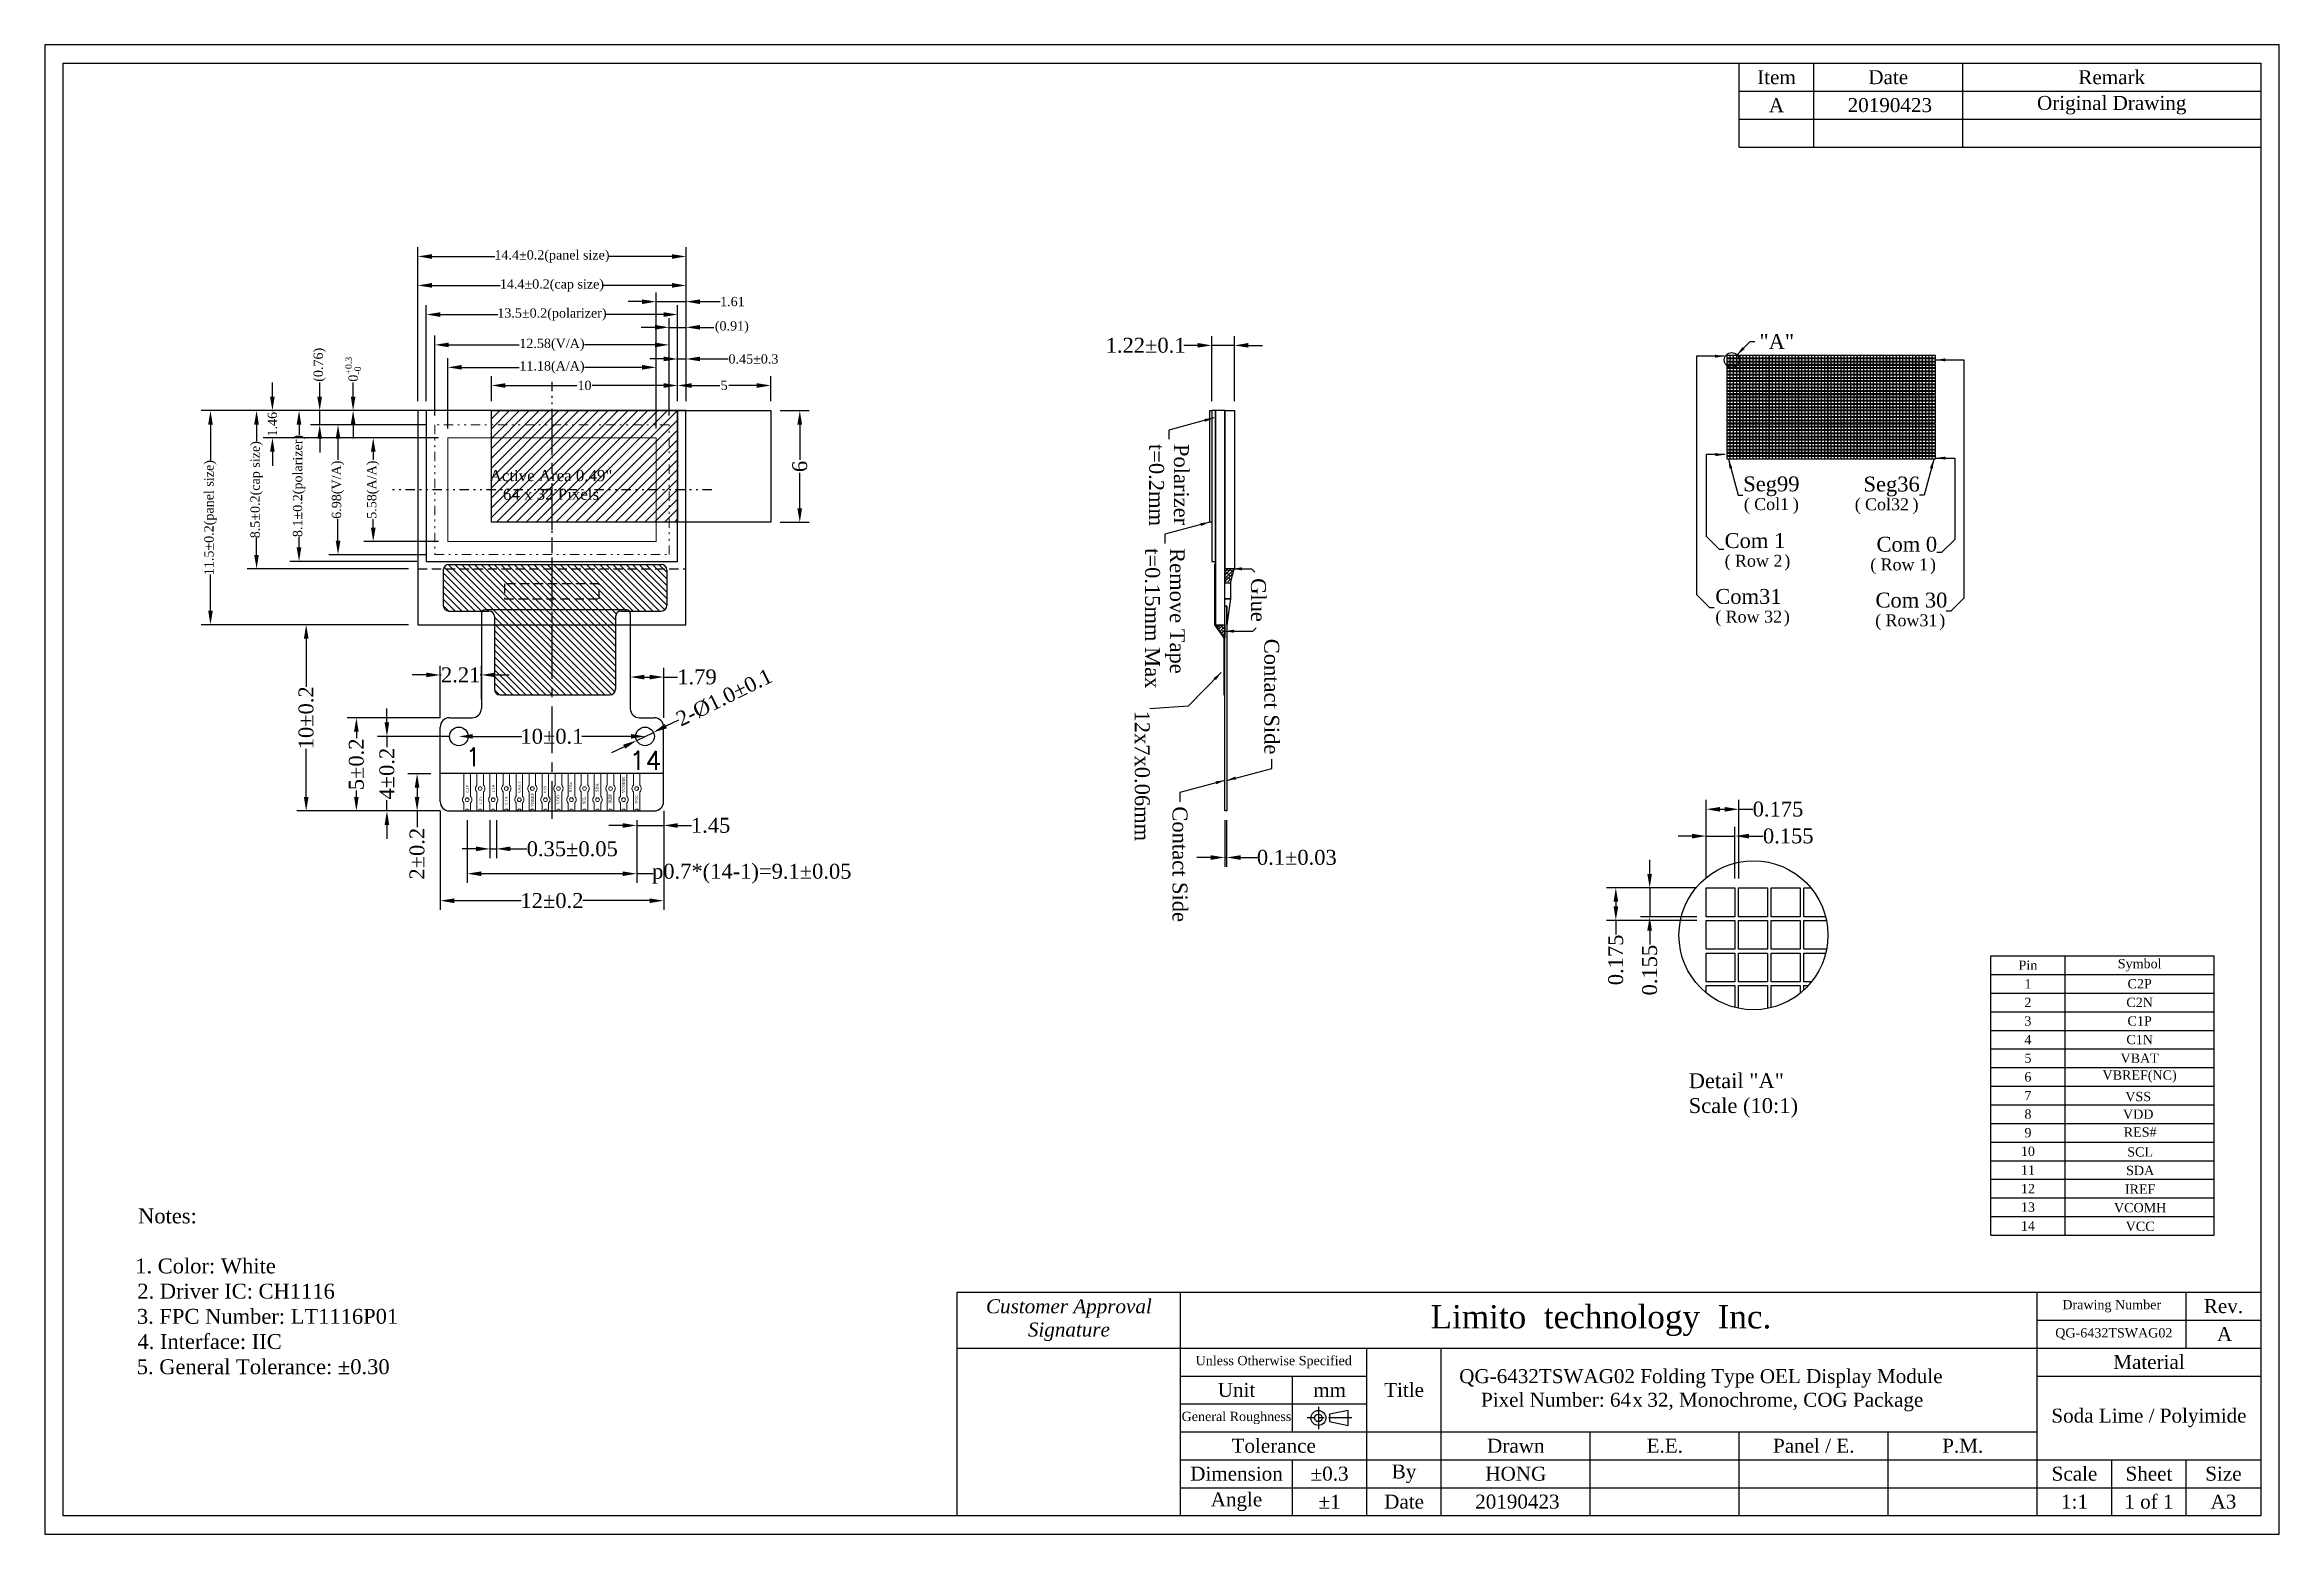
# Model space of a CAD drawing. Header units: millimetres. Extents: x -179 to 120, y 0 to 80.
# Drawn here: x 0 to 120, y 0 to 80 of the extents above; entities that cross this region are included whole.
import ezdxf

# ---------------------------------------------------------------- set-up
doc = ezdxf.new("R2010")
doc.units = ezdxf.units.MM
doc.header["$MEASUREMENT"] = 0
for name, pattern in [('CENTER', [2, 1.25, -0.25, 0.25, -0.25]), ('DASHED', [0.75, 0.5, -0.25]), ('DIVIDE', [1.25, 0.5, -0.25, 0, -0.25, 0, -0.25])]:
    doc.linetypes.add(name, pattern=pattern)
for name, color, linetype, lineweight in [('Active Area', 5, 'Continuous', 0), ('DIM', 3, 'Continuous', 9), ('TOPOVERLAY', 2, 'Continuous', 9)]:
    doc.layers.add(name, color=color, linetype=linetype, lineweight=lineweight)
for name, color, linetype in [('Center', 1, 'CENTER'), ('Cover', 3, 'DASHED'), ('Dimension', 7, 'Continuous'), ('Driver IC', 8, 'Continuous'), ('FPC', 30, 'Continuous'), ('Frame', 7, 'Continuous'), ('Glass', 7, 'Continuous'), ('Index', 7, 'Continuous'), ('Tape', 6, 'Continuous')]:
    doc.layers.add(name, color=color, linetype=linetype)
doc.styles.get("Standard").update_dxf_attribs({"font": 'TIMES.TTF'})
doc.dimstyles.get("Standard").update_dxf_attribs({"dimtxt": 0.8, "dimasz": 0.75, "dimexe": 0.5, "dimexo": 0.5, "dimgap": 0.1, "dimtad": 0, "dimdec": 3, "dimdsep": 46, "dimtxsty": 'Standard', "dimcen": 0.09, "dimadec": 0, "dimazin": 2, "dimtfac": 1, "dimtdec": 3, "dimtmove": 0, "dimatfit": 3, "dimfxl": 0, "dimtolj": 1, "dimarcsym": 0})

msp = doc.modelspace()

# ---------------------------------------------------------------- texts
for s, p in [('Notes:', (5.0156, 16.7)), ('1. Color: White', (4.8616, 14.0131)), ('2. Driver IC: CH1116', (4.9746, 12.6596)), ('3. FPC Number: LT1116P01', (4.9521, 11.3061)), ('4. Interface: IIC', (4.9815, 9.9537)), ('5. General Tolerance: %%P0.30', (4.9435, 8.6002))]:
    msp.add_text(s, height=0.8).set_placement(p)
at = {"layer": 'Frame'}
for s, height, p in [('20190423', 0.75, (96.8192, 76.3815)), ('Limito  technology  Inc.', 1.25, (74.4209, 11.0584)), ('QG-6432TSWAG02', 0.5, (107.9676, 10.5723)), ('A', 0.75, (116.6518, 10.375)), ('QG-6432TSWAG02 Folding Type OEL Display Module', 0.75, (75.9611, 8.1195)), ('    Pixel Number: 64 ', 0.75, (76, 6.8506)), ('x', 0.75, (85.2585, 6.8506)), (' 32, Monochrome, COG Package', 0.75, (85.7823, 6.8506)), ('20190423', 0.75, (76.8192, 1.3815))]:
    msp.add_text(s, height=height, dxfattribs=at).set_placement(p)
at = {"layer": 'Frame', "attachment_point": 5}
for s, insert, char_height in [('{\\fTimes New Roman|b0|i0|c0|p18;Item}', (93, 78.25), 0.75), ('{\\fTimes New Roman|b0|i0|c0|p18;Date}', (99, 78.25), 0.75), ('{\\fTimes New Roman|b0|i0|c0|p18;Remark}', (111, 78.25), 0.75), ('A', (93, 76.75), 0.75), ('Original Drawing', (111, 76.75), 0.75), ('{\\fTimes New Roman|b0|i0|c0|p18;Pin}', (106.501, 30.5659), 0.5), ('{\\fTimes New Roman|b0|i0|c0|p18;Symbol}', (112.501, 30.5659), 0.5), ('{\\fTimes New Roman|b0|i0|c0|p18;2}', (106.501, 28.5659), 0.5), ('{\\fTimes New Roman|b0|i0|c0|p18;1}', (106.501, 29.5659), 0.5), ('C2N', (112.501, 28.5659), 0.5), ('C2P', (112.501, 29.5659), 0.5), ('{\\fTimes New Roman|b0|i0|c0|p18;3}', (106.501, 27.5659), 0.5), ('C1P', (112.501, 27.5659), 0.5), ('{\\fTimes New Roman|b0|i0|c0|p18;4}', (106.501, 26.5659), 0.5), ('C1N', (112.501, 26.5659), 0.5), ('{\\fTimes New Roman|b0|i0|c0|p18;5}', (106.501, 25.5659), 0.5), ('VBAT', (112.501, 25.5659), 0.5), ('{\\fTimes New Roman|b0|i0|c0|p18;6}', (106.501, 24.5659), 0.5), ('VBREF(NC)', (112.4985, 24.5823), 0.5), ('{\\fTimes New Roman|b0|i0|c0|p18;8}', (106.501, 22.5659), 0.5), ('{\\fTimes New Roman|b0|i0|c0|p18;7}', (106.501, 23.5659), 0.5), ('VDD', (112.4224, 22.5584), 0.5), ('VSS', (112.4224, 23.5063), 0.5), ('9', (106.501, 21.5659), 0.5), ('RES#', (112.5266, 21.5966), 0.5), ('10', (106.501, 20.5659), 0.5), ('SCL', (112.5266, 20.5367), 0.5), ('11', (106.501, 19.5659), 0.5), ('SDA', (112.5266, 19.5367), 0.5), ('12', (106.501, 18.5659), 0.5), ('IREF', (112.5266, 18.5367), 0.5), ('13', (106.501, 17.5659), 0.5), ('14', (106.501, 16.5659), 0.5), ('VCOMH', (112.5266, 17.5367), 0.5), ('VCC', (112.5266, 16.5367), 0.5), ('{\\fTimes New Roman|b0|i1|c0|p18;Customer Approval\\PSignature}', (55, 11.5), 0.75), ('{\\fTimes New Roman|b0|i0|c0|p18;Drawing Number}', (111, 12.25), 0.5), ('{\\fTimes New Roman|b0|i0|c0|p18;Rev.}', (117, 12.25), 0.75), ('{\\fTimes New Roman|b0|i0|c0|p18;Unless Otherwise Specified}', (66, 9.25), 0.5), ('{\\fTimes New Roman|b0|i0|c0|p18;Material}', (113, 9.25), 0.75), ('{\\fTimes New Roman|b0|i0|c0|p18;Unit}', (64, 7.75), 0.75), ('{\\fTimes New Roman|b0|i0|c0|p18;mm}', (69, 7.75), 0.75), ('{\\fTimes New Roman|b0|i0|c0|p18;Title}', (73, 7.75), 0.75), ('{\\fTimes New Roman|b0|i0|c0|p18;General Roughness}', (64, 6.25), 0.5), ('Soda Lime / Polyimide', (113, 6.25), 0.75), ('{\\fTimes New Roman|b0|i0|c0|p18;Tolerance}', (66, 4.75), 0.75), ('{\\fTimes New Roman|b0|i0|c0|p18;Drawn}', (79, 4.75), 0.75), ('E.E.', (87, 4.75), 0.75), ('Panel / E.', (95, 4.75), 0.75), ('P.M.', (103, 4.75), 0.75), ('{\\fTimes New Roman|b0|i0|c0|p18;Dimension}', (64, 3.25), 0.75), ('%%p0.3', (69, 3.25), 0.75), ('{\\fTimes New Roman|b0|i0|c0|p18;By}', (73, 3.25), 0.75), ('HONG', (79, 3.25), 0.75), ('{\\fTimes New Roman|b0|i0|c0|p18;Scale}', (109, 3.25), 0.75), ('{\\fTimes New Roman|b0|i0|c0|p18;Sheet}', (113, 3.25), 0.75), ('{\\fTimes New Roman|b0|i0|c0|p18;Size}', (117, 3.25), 0.75), ('{\\fTimes New Roman|b0|i0|c0|p18;Angle}', (64, 1.75), 0.75), ('%%p1', (69, 1.75), 0.75), ('{\\fTimes New Roman|b0|i0|c0|p18;Date}', (73, 1.75), 0.75), ('{\\fTimes New Roman|b0|i0|c0|p18;1:1}', (109, 1.75), 0.75), ('{\\fTimes New Roman|b0|i0|c0|p18;1 of 1}', (113, 1.75), 0.75), ('{\\fTimes New Roman|b0|i0|c0|p18;A3}', (117, 1.75), 0.75)]:
    msp.add_mtext(s, dxfattribs=dict(at, insert=insert, char_height=char_height))
at = {"layer": 'Frame', "char_height": 0.15, "attachment_point": 5, "rotation": 90}
for s, insert in [('C2P', (22.6974, 40.0303)), ('C2N', (23.4155, 39.427)), ('C1P', (24.1136, 40.0504)), ('C1N', (24.7914, 39.4069)), ('VBAT', (25.5096, 40.1108)), ('VBREF', (26.1941, 39.4383)), ('VSS', (26.8646, 39.9919)), ('VDD', (27.571, 39.4489)), ('RES#', (28.2509, 40.1162)), ('SCL', (28.9685, 39.4123)), ('SDA', (29.6665, 40.0961)), ('IREF', (30.3646, 39.4928)), ('VCOMH', (31.0827, 40.2369)), ('VCC', (31.7807, 39.4727))]:
    msp.add_mtext(s, dxfattribs=dict(at, insert=insert))
at = {"layer": 'Index', "color": 5}
for s, height, p in [('Seg99', 0.8, (91.2122, 56.0135)), ('Seg36', 0.8, (97.671, 56.0034)), ('( ', 0.64, (91.2473, 55.0074)), ('Col1', 0.64, (91.7982, 55.0074)), (' )', 0.64, (93.6361, 55.0074)), ('( ', 0.64, (97.2016, 54.9972)), ('Col32', 0.64, (97.7526, 54.9972)), (' )', 0.64, (100.0629, 54.9972)), ('Com 1', 0.8, (90.2113, 52.9698)), ('Com 0', 0.8, (98.3687, 52.7729)), ('( ', 0.64, (90.2152, 51.9637)), ('Row 2', 0.64, (90.7662, 51.9637)), (' )', 0.64, (93.1767, 51.9637)), ('( ', 0.64, (98.0362, 51.7667)), ('Row 1', 0.64, (98.5872, 51.7667)), (' )', 0.64, (100.9977, 51.7667)), ('Com31', 0.8, (89.7113, 49.9698)), ('Com 30', 0.8, (98.3138, 49.7729)), ('( ', 0.64, (89.7152, 48.9637)), ('Row 32', 0.64, (90.2662, 48.9637)), (' )', 0.64, (93.1492, 48.9637)), ('( ', 0.64, (98.3, 48.7667)), ('Row31', 0.64, (98.8509, 48.7667)), (' )', 0.64, (101.4977, 48.7667))]:
    msp.add_text(s, height=height, dxfattribs=at).set_placement(p)
at = {"layer": 'Index'}
for s, insert, char_height, attachment_point in [('"A"', (92.0853, 64.0567), 0.8, 4), ('Active Area 0.49"\\P64 x 32 Pixels', (27.1882, 56.3557), 0.6, 5), ('Detail "A"\\PScale (10:1)', (88.2826, 24.7605), 0.8, 1)]:
    msp.add_mtext(s, dxfattribs=dict(at, insert=insert, char_height=char_height, attachment_point=attachment_point))
at = {"layer": 'Index', "char_height": 0.8, "rotation": 270}
for s, insert, attachment_point in [('Polarizer\\Pt=0.2mm', (60.3669, 58.5559), 4), ('Remove Tape\\Pt=0.15mm Max', (60.1507, 52.9608), 4), ('{\\fTimes New Roman|b0|i0|c0|p18;Glue}', (65.1748, 50.1767), 5), ('{\\fTimes New Roman|b0|i0|c0|p18;Contact Side}', (65.8896, 41.8861), 6), ('12x7x0.06mm', (58.9313, 37.2248), 6), ('{\\fTimes New Roman|b0|i0|c0|p18;Contact Side}', (60.96, 39.0921), 4)]:
    msp.add_mtext(s, dxfattribs=dict(at, insert=insert, attachment_point=attachment_point))
at = {"layer": 'TOPOVERLAY', "char_height": 1, "width": 0.989082, "attachment_point": 1}
for s, insert in [('{\\Ftxt.shx|c0;\\C0;1}', (22.5825, 42.2443)), ('{\\Ftxt.shx|c0;\\C0;14}', (31.4068, 42.0537))]:
    msp.add_mtext(s, dxfattribs=dict(at, insert=insert))

# ---------------------------------------------------------------- blocks, each defined once
blk = doc.blocks.new('*D15')
at = {"layer": 'Defpoints', "color": 0}
for p in [(62.67, 63.85), (62.67, 60.35), (63.89, 60.35)]:
    blk.add_point(p, dxfattribs=at)
at = {"layer": 'Dimension', "color": 0, "lineweight": -2}
for p, q in [((61.92, 63.85), (61.17, 63.85)), ((62.67, 60.85), (62.67, 64.35)), ((63.89, 63.85), (62.67, 63.85)), ((63.89, 60.85), (63.89, 64.35)), ((64.64, 63.85), (65.39, 63.85))]:
    blk.add_line(p, q, dxfattribs=at)
at = {"layer": 'Dimension', "color": 0}
for points in [[(61.92, 63.98), (61.92, 63.73), (62.67, 63.85)], [(64.64, 63.98), (64.64, 63.73), (63.89, 63.85)]]:
    blk.add_solid(points, dxfattribs=at)
at = {"layer": 'Dimension', "color": 0, "insert": (59.12, 63.85), "char_height": 0.8, "attachment_point": 5}
blk.add_mtext('\\A1;1.22±0.1', dxfattribs=at)
blk = doc.blocks.new('*D16')
at = {"layer": 'Defpoints', "color": 0}
for p in [(63.37, 38.85), (63.47, 38.85), (63.47, 36.35)]:
    blk.add_point(p, dxfattribs=at)
at = {"layer": 'Dimension', "color": 0, "lineweight": -2}
for p, q in [((63.37, 38.35), (63.37, 35.85)), ((63.47, 38.35), (63.47, 35.85)), ((62.62, 36.35), (61.87, 36.35)), ((63.37, 36.35), (63.47, 36.35)), ((64.22, 36.35), (65.11, 36.35))]:
    blk.add_line(p, q, dxfattribs=at)
at = {"layer": 'Dimension', "color": 0}
for points in [[(62.62, 36.47), (62.62, 36.22), (63.37, 36.35)], [(64.22, 36.47), (64.22, 36.22), (63.47, 36.35)]]:
    blk.add_solid(points, dxfattribs=at)
at = {"layer": 'Dimension', "color": 0, "insert": (67.24, 36.35), "char_height": 0.8, "attachment_point": 5}
blk.add_mtext('\\A1;0.1±0.03', dxfattribs=at)
blk = doc.blocks.new('*D17')
at = {"color": 0, "lineweight": -2}
for p, q in [((88.47, 37.5), (87.72, 37.5)), ((89.22, 35.22), (89.22, 38)), ((89.22, 37.5), (90.77, 37.5)), ((90.77, 35.22), (90.77, 38)), ((91.52, 37.5), (92.27, 37.5))]:
    blk.add_line(p, q, dxfattribs=at)
at = {"color": 0}
for points in [[(88.47, 37.62), (88.47, 37.37), (89.22, 37.5)], [(91.52, 37.62), (91.52, 37.37), (90.77, 37.5)]]:
    blk.add_solid(points, dxfattribs=at)
at = {"layer": 'Defpoints', "color": 0}
for p in [(90.77, 37.5), (89.22, 34.72), (90.77, 34.72)]:
    blk.add_point(p, dxfattribs=at)
at = {"color": 0, "insert": (93.63, 37.5), "char_height": 0.8, "attachment_point": 5}
blk.add_mtext('\\A1;0.155', dxfattribs=at)
blk = doc.blocks.new('*D18')
at = {"color": 0, "lineweight": -2}
for p, q in [((89.22, 35.22), (89.22, 39.44)), ((89.97, 38.94), (90.22, 38.94)), ((90.97, 35.22), (90.97, 39.44)), ((90.97, 38.94), (91.72, 38.94))]:
    blk.add_line(p, q, dxfattribs=at)
at = {"color": 0}
for points in [[(89.97, 39.06), (89.97, 38.81), (89.22, 38.94)], [(90.22, 39.06), (90.22, 38.81), (90.97, 38.94)]]:
    blk.add_solid(points, dxfattribs=at)
at = {"layer": 'Defpoints', "color": 0}
for p in [(90.97, 38.94), (89.22, 34.72), (90.97, 34.72)]:
    blk.add_point(p, dxfattribs=at)
at = {"color": 0, "insert": (93.08, 38.94), "char_height": 0.8, "attachment_point": 5}
blk.add_mtext('\\A1;0.175', dxfattribs=at)
blk = doc.blocks.new('*D19')
at = {"color": 0, "lineweight": -2}
for p, q in [((86.19, 35.47), (86.19, 36.22)), ((88.72, 34.72), (85.69, 34.72)), ((86.19, 34.72), (86.19, 33.17)), ((88.72, 33.17), (85.69, 33.17)), ((86.19, 32.42), (86.19, 31.67))]:
    blk.add_line(p, q, dxfattribs=at)
at = {"color": 0}
for points in [[(86.06, 35.47), (86.31, 35.47), (86.19, 34.72)], [(86.06, 32.42), (86.31, 32.42), (86.19, 33.17)]]:
    blk.add_solid(points, dxfattribs=at)
at = {"layer": 'Defpoints', "color": 0}
for p in [(89.22, 34.72), (86.19, 33.17), (89.22, 33.17)]:
    blk.add_point(p, dxfattribs=at)
at = {"color": 0, "insert": (86.19, 30.3), "char_height": 0.8, "attachment_point": 5, "rotation": 90}
blk.add_mtext('\\A1;0.155', dxfattribs=at)
blk = doc.blocks.new('*D20')
at = {"color": 0, "lineweight": -2}
for p, q in [((88.72, 34.72), (83.87, 34.72)), ((84.37, 33.97), (84.37, 33.72)), ((88.72, 32.97), (83.87, 32.97)), ((84.37, 32.97), (84.37, 32.22))]:
    blk.add_line(p, q, dxfattribs=at)
at = {"color": 0}
for points in [[(84.25, 33.97), (84.5, 33.97), (84.37, 34.72)], [(84.25, 33.72), (84.5, 33.72), (84.37, 32.97)]]:
    blk.add_solid(points, dxfattribs=at)
at = {"layer": 'Defpoints', "color": 0}
for p in [(89.22, 34.72), (84.37, 32.97), (89.22, 32.97)]:
    blk.add_point(p, dxfattribs=at)
at = {"color": 0, "insert": (84.37, 30.85), "char_height": 0.8, "attachment_point": 5, "rotation": 90}
blk.add_mtext('\\A1;0.175', dxfattribs=at)
blk = doc.blocks.new('*D22')
at = {"color": 0, "lineweight": -2}
for p, q in [((23.91, 38.35), (23.91, 36.31)), ((24.26, 38.35), (24.26, 36.31)), ((23.16, 36.81), (22.41, 36.81)), ((23.91, 36.81), (24.26, 36.81)), ((25.01, 36.81), (25.9, 36.81))]:
    blk.add_line(p, q, dxfattribs=at)
at = {"color": 0}
for points in [[(23.16, 36.94), (23.16, 36.69), (23.91, 36.81)], [(25.01, 36.94), (25.01, 36.69), (24.26, 36.81)]]:
    blk.add_solid(points, dxfattribs=at)
at = {"layer": 'Defpoints', "color": 0}
for p in [(23.91, 38.85), (24.26, 38.85), (24.26, 36.81)]:
    blk.add_point(p, dxfattribs=at)
at = {"color": 0, "insert": (28.33, 36.81), "char_height": 0.8, "attachment_point": 5}
blk.add_mtext('\\A1;0.35%%p0.05', dxfattribs=at)
blk = doc.blocks.new('*D23')
at = {"color": 0, "lineweight": -2}
for p, q in [((22.69, 38.35), (22.69, 34.98)), ((31.79, 38.35), (31.79, 34.98)), ((23.44, 35.48), (31.04, 35.48)), ((31.79, 35.48), (32.67, 35.48))]:
    blk.add_line(p, q, dxfattribs=at)
at = {"color": 0}
for points in [[(23.44, 35.6), (23.44, 35.35), (22.69, 35.48)], [(31.04, 35.6), (31.04, 35.35), (31.79, 35.48)]]:
    blk.add_solid(points, dxfattribs=at)
at = {"layer": 'Defpoints', "color": 0}
for p in [(22.69, 38.85), (31.79, 38.85), (31.79, 35.48)]:
    blk.add_point(p, dxfattribs=at)
at = {"color": 0, "insert": (37.97, 35.48), "char_height": 0.8, "attachment_point": 5}
blk.add_mtext('\\A1;p0.7*(14-1)=9.1%%p0.05', dxfattribs=at)
blk = doc.blocks.new('*D24')
at = {"color": 0, "lineweight": -2}
for p, q in [((21.24, 38.85), (21.24, 33.53)), ((33.24, 38.85), (33.24, 33.53)), ((21.99, 34.03), (25.58, 34.03)), ((32.49, 34.03), (28.9, 34.03))]:
    blk.add_line(p, q, dxfattribs=at)
at = {"color": 0}
for points in [[(21.99, 34.15), (21.99, 33.9), (21.24, 34.03)], [(32.49, 34.15), (32.49, 33.9), (33.24, 34.03)]]:
    blk.add_solid(points, dxfattribs=at)
at = {"layer": 'Defpoints', "color": 0}
for p in [(21.24, 39.35), (33.24, 39.35), (33.24, 34.03)]:
    blk.add_point(p, dxfattribs=at)
at = {"color": 0, "insert": (27.24, 34.03), "char_height": 0.8, "attachment_point": 5}
blk.add_mtext('\\A1;12%%p0.2', dxfattribs=at)
blk = doc.blocks.new('*D25')
at = {"color": 0, "lineweight": -2}
for p, q in [((20.74, 40.85), (19.5, 40.85)), ((20, 40.1), (20, 39.6)), ((21.24, 38.85), (19.5, 38.85)), ((20, 38.85), (20, 37.97))]:
    blk.add_line(p, q, dxfattribs=at)
at = {"color": 0}
for points in [[(19.87, 40.1), (20.12, 40.1), (20, 40.85)], [(19.87, 39.6), (20.12, 39.6), (20, 38.85)]]:
    blk.add_solid(points, dxfattribs=at)
at = {"layer": 'Defpoints', "color": 0}
for p in [(21.24, 40.85), (20, 38.85), (21.74, 38.85)]:
    blk.add_point(p, dxfattribs=at)
at = {"color": 0, "insert": (20, 36.55), "char_height": 0.8, "attachment_point": 5, "rotation": 90}
blk.add_mtext('\\A1;2%%p0.2', dxfattribs=at)
blk = doc.blocks.new('*D26')
at = {"color": 0, "lineweight": -2}
for p, q in [((18.38, 43.6), (18.38, 44.35)), ((21.74, 42.85), (17.88, 42.85)), ((18.38, 42.85), (18.38, 42.28)), ((21.24, 38.85), (17.88, 38.85)), ((18.38, 38.85), (18.38, 39.43)), ((18.38, 38.1), (18.38, 37.35))]:
    blk.add_line(p, q, dxfattribs=at)
at = {"color": 0}
for points in [[(18.25, 43.6), (18.5, 43.6), (18.38, 42.85)], [(18.25, 38.1), (18.5, 38.1), (18.38, 38.85)]]:
    blk.add_solid(points, dxfattribs=at)
at = {"layer": 'Defpoints', "color": 0}
for p in [(22.24, 42.85), (18.38, 38.85), (21.74, 38.85)]:
    blk.add_point(p, dxfattribs=at)
at = {"color": 0, "insert": (18.38, 40.85), "char_height": 0.8, "attachment_point": 5, "rotation": 90}
blk.add_mtext('\\A1;4%%p0.2', dxfattribs=at)
blk = doc.blocks.new('*D27')
at = {"color": 0, "lineweight": -2}
for p, q in [((21.24, 43.85), (16.24, 43.85)), ((16.74, 43.1), (16.74, 42.76)), ((16.74, 39.6), (16.74, 39.95)), ((21.24, 38.85), (16.24, 38.85))]:
    blk.add_line(p, q, dxfattribs=at)
at = {"color": 0}
for points in [[(16.61, 43.1), (16.86, 43.1), (16.74, 43.85)], [(16.61, 39.6), (16.86, 39.6), (16.74, 38.85)]]:
    blk.add_solid(points, dxfattribs=at)
at = {"layer": 'Defpoints', "color": 0}
for p in [(21.74, 43.85), (16.74, 38.85), (21.74, 38.85)]:
    blk.add_point(p, dxfattribs=at)
at = {"color": 0, "insert": (16.74, 41.35), "char_height": 0.8, "attachment_point": 5, "rotation": 90}
blk.add_mtext('\\A1;5%%p0.2', dxfattribs=at)
blk = doc.blocks.new('*D28')
at = {"color": 0, "lineweight": -2}
for p, q in [((19.49, 48.85), (13.54, 48.85)), ((14.04, 48.1), (14.04, 45.51)), ((14.04, 39.6), (14.04, 42.19)), ((21.24, 38.85), (13.54, 38.85))]:
    blk.add_line(p, q, dxfattribs=at)
at = {"color": 0}
for points in [[(13.92, 48.1), (14.17, 48.1), (14.04, 48.85)], [(13.92, 39.6), (14.17, 39.6), (14.04, 38.85)]]:
    blk.add_solid(points, dxfattribs=at)
at = {"layer": 'Defpoints', "color": 0}
for p in [(19.99, 48.85), (14.04, 38.85), (21.74, 38.85)]:
    blk.add_point(p, dxfattribs=at)
at = {"color": 0, "insert": (14.04, 43.85), "char_height": 0.8, "attachment_point": 5, "rotation": 90}
blk.add_mtext('\\A1;10%%p0.2', dxfattribs=at)
blk = doc.blocks.new('*D29')
at = {"color": 0, "lineweight": -2}
for p, q in [((20.49, 46.15), (19.74, 46.15)), ((21.24, 43.85), (21.24, 46.65)), ((21.24, 46.15), (21.29, 46.15)), ((23.45, 46.15), (23.39, 46.15)), ((23.45, 44.85), (23.45, 46.65)), ((24.2, 46.15), (24.95, 46.15))]:
    blk.add_line(p, q, dxfattribs=at)
at = {"color": 0}
for points in [[(20.49, 46.28), (20.49, 46.03), (21.24, 46.15)], [(24.2, 46.28), (24.2, 46.03), (23.45, 46.15)]]:
    blk.add_solid(points, dxfattribs=at)
at = {"layer": 'Defpoints', "color": 0}
for p in [(23.45, 46.15), (21.24, 43.35), (23.45, 44.35)]:
    blk.add_point(p, dxfattribs=at)
at = {"color": 0, "insert": (22.34, 46.15), "char_height": 0.8, "attachment_point": 5}
blk.add_mtext('\\A1;2.21', dxfattribs=at)
blk = doc.blocks.new('*D30')
at = {"color": 0, "lineweight": -2}
for p, q in [((31.45, 44.85), (31.45, 46.54)), ((32.2, 46.04), (32.49, 46.04)), ((33.24, 43.85), (33.24, 46.54)), ((33.24, 46.04), (33.99, 46.04))]:
    blk.add_line(p, q, dxfattribs=at)
at = {"color": 0}
for points in [[(32.2, 46.16), (32.2, 45.91), (31.45, 46.04)], [(32.49, 46.16), (32.49, 45.91), (33.24, 46.04)]]:
    blk.add_solid(points, dxfattribs=at)
at = {"layer": 'Defpoints', "color": 0}
for p in [(33.24, 46.04), (31.45, 44.35), (33.24, 43.35)]:
    blk.add_point(p, dxfattribs=at)
at = {"color": 0, "insert": (35.03, 46.04), "char_height": 0.8, "attachment_point": 5}
blk.add_mtext('\\A1;1.79', dxfattribs=at)
blk = doc.blocks.new('*D31')
at = {"color": 0, "lineweight": -2}
for p, q in [((34.03, 43.73), (33.36, 43.4)), ((31.12, 42.3), (30.44, 41.97)), ((31.79, 42.63), (32.69, 43.07))]:
    blk.add_line(p, q, dxfattribs=at)
at = {"color": 0}
for points in [[(33.3, 43.52), (33.42, 43.29), (32.69, 43.07)], [(31.06, 42.41), (31.17, 42.19), (31.79, 42.63)]]:
    blk.add_solid(points, dxfattribs=at)
at = {"layer": 'Defpoints', "color": 0}
for p in [(31.79, 42.63), (32.69, 43.07)]:
    blk.add_point(p, dxfattribs=at)
at = {"color": 0, "insert": (36.49, 44.94), "char_height": 0.8, "attachment_point": 5, "rotation": 26.189}
blk.add_mtext('\\A1;2-%%c1.0%%p0.1', dxfattribs=at)
blk = doc.blocks.new('*D32')
at = {"color": 0, "lineweight": -2}
for p, q in [((22.99, 42.85), (25.63, 42.85)), ((31.49, 42.85), (28.85, 42.85))]:
    blk.add_line(p, q, dxfattribs=at)
at = {"color": 0}
for points in [[(22.99, 42.98), (22.99, 42.73), (22.24, 42.85)], [(31.49, 42.98), (31.49, 42.73), (32.24, 42.85)]]:
    blk.add_solid(points, dxfattribs=at)
at = {"layer": 'Defpoints', "color": 0}
for p in [(22.24, 42.85), (32.24, 42.85), (32.24, 42.85)]:
    blk.add_point(p, dxfattribs=at)
at = {"color": 0, "insert": (27.24, 42.85), "char_height": 0.8, "attachment_point": 5}
blk.add_mtext('\\A1;10%%p0.1', dxfattribs=at)
blk = doc.blocks.new('*D33')
at = {"color": 0, "lineweight": -2}
for p, q in [((33.24, 38.85), (33.24, 37.57)), ((31.04, 38.07), (30.29, 38.07)), ((31.79, 38.35), (31.79, 37.57)), ((31.79, 38.07), (33.24, 38.07)), ((33.99, 38.07), (34.74, 38.07))]:
    blk.add_line(p, q, dxfattribs=at)
at = {"color": 0}
for points in [[(31.04, 38.19), (31.04, 37.94), (31.79, 38.07)], [(33.99, 38.19), (33.99, 37.94), (33.24, 38.07)]]:
    blk.add_solid(points, dxfattribs=at)
at = {"layer": 'Defpoints', "color": 0}
for p in [(31.79, 38.85), (33.24, 39.35), (33.24, 38.07)]:
    blk.add_point(p, dxfattribs=at)
at = {"color": 0, "insert": (35.76, 38.07), "char_height": 0.8, "attachment_point": 5}
blk.add_mtext('\\A1;1.45', dxfattribs=at)
blk = doc.blocks.new('*D34')
at = {"color": 0, "lineweight": -2}
for p, q in [((20.04, 60.85), (20.04, 69.13)), ((20.79, 68.63), (24.18, 68.63)), ((33.69, 68.63), (30.3, 68.63)), ((34.44, 60.85), (34.44, 69.13))]:
    blk.add_line(p, q, dxfattribs=at)
at = {"color": 0}
for points in [[(20.79, 68.75), (20.79, 68.5), (20.04, 68.63)], [(33.69, 68.75), (33.69, 68.5), (34.44, 68.63)]]:
    blk.add_solid(points, dxfattribs=at)
at = {"layer": 'Defpoints', "color": 0}
for p in [(34.44, 68.63), (20.04, 60.35), (34.44, 60.35)]:
    blk.add_point(p, dxfattribs=at)
at = {"color": 0, "insert": (27.24, 68.63), "char_height": 0.5, "attachment_point": 5}
blk.add_mtext('\\A1;14.4±0.2(panel size)', dxfattribs=at)
blk = doc.blocks.new('*D35')
at = {"color": 0, "lineweight": -2}
for p, q in [((20.04, 60.85), (20.04, 67.57)), ((34.44, 60.85), (34.44, 67.57)), ((20.79, 67.07), (24.46, 67.07)), ((33.69, 67.07), (30.01, 67.07))]:
    blk.add_line(p, q, dxfattribs=at)
at = {"color": 0}
for points in [[(20.79, 67.2), (20.79, 66.95), (20.04, 67.07)], [(33.69, 67.2), (33.69, 66.95), (34.44, 67.07)]]:
    blk.add_solid(points, dxfattribs=at)
at = {"layer": 'Defpoints', "color": 0}
for p in [(34.44, 67.07), (20.04, 60.35), (34.44, 60.35)]:
    blk.add_point(p, dxfattribs=at)
at = {"color": 0, "insert": (27.24, 67.07), "char_height": 0.5, "attachment_point": 5}
blk.add_mtext('\\A1;14.4±0.2(cap size)', dxfattribs=at)
blk = doc.blocks.new('*D36')
at = {"color": 0, "lineweight": -2}
for p, q in [((20.49, 60.85), (20.49, 66.01)), ((33.99, 60.85), (33.99, 66.01)), ((21.24, 65.51), (24.33, 65.51)), ((33.24, 65.51), (30.15, 65.51))]:
    blk.add_line(p, q, dxfattribs=at)
at = {"color": 0}
for points in [[(21.24, 65.63), (21.24, 65.38), (20.49, 65.51)], [(33.24, 65.63), (33.24, 65.38), (33.99, 65.51)]]:
    blk.add_solid(points, dxfattribs=at)
at = {"layer": 'Defpoints', "color": 0}
for p in [(33.99, 65.51), (20.49, 60.35), (33.99, 60.35)]:
    blk.add_point(p, dxfattribs=at)
at = {"color": 0, "insert": (27.24, 65.51), "char_height": 0.5, "attachment_point": 5}
blk.add_mtext('\\A1;13.5±0.2(polarizer)', dxfattribs=at)
blk = doc.blocks.new('*D37')
at = {"color": 0, "lineweight": -2}
for p, q in [((20.95, 60.09), (20.95, 64.38)), ((21.7, 63.88), (25.48, 63.88)), ((32.78, 63.88), (28.99, 63.88)), ((33.53, 60.09), (33.53, 64.38))]:
    blk.add_line(p, q, dxfattribs=at)
at = {"color": 0}
for points in [[(21.7, 64), (21.7, 63.75), (20.95, 63.88)], [(32.78, 64), (32.78, 63.75), (33.53, 63.88)]]:
    blk.add_solid(points, dxfattribs=at)
at = {"layer": 'Defpoints', "color": 0}
for p in [(33.53, 63.88), (20.95, 59.59), (33.53, 59.59)]:
    blk.add_point(p, dxfattribs=at)
at = {"color": 0, "insert": (27.24, 63.88), "char_height": 0.5, "attachment_point": 5}
blk.add_mtext('\\A1;12.58(V/A)', dxfattribs=at)
blk = doc.blocks.new('*D38')
at = {"color": 0, "lineweight": -2}
for p, q in [((21.65, 59.39), (21.65, 63.17)), ((22.4, 62.67), (25.48, 62.67)), ((32.08, 62.67), (28.99, 62.67)), ((32.83, 59.39), (32.83, 63.17))]:
    blk.add_line(p, q, dxfattribs=at)
at = {"color": 0}
for points in [[(22.4, 62.8), (22.4, 62.55), (21.65, 62.67)], [(32.08, 62.8), (32.08, 62.55), (32.83, 62.67)]]:
    blk.add_solid(points, dxfattribs=at)
at = {"layer": 'Defpoints', "color": 0}
for p in [(32.83, 62.67), (21.65, 58.89), (32.83, 58.89)]:
    blk.add_point(p, dxfattribs=at)
at = {"color": 0, "insert": (27.24, 62.67), "char_height": 0.5, "attachment_point": 5}
blk.add_mtext('\\A1;11.18(A/A)', dxfattribs=at)
blk = doc.blocks.new('*D39')
at = {"color": 0, "lineweight": -2}
for p, q in [((21.15, 58.89), (17.14, 58.89)), ((17.64, 58.14), (17.64, 57.7)), ((17.64, 54.06), (17.64, 54.51)), ((21.15, 53.31), (17.14, 53.31))]:
    blk.add_line(p, q, dxfattribs=at)
at = {"color": 0}
for points in [[(17.52, 58.14), (17.77, 58.14), (17.64, 58.89)], [(17.52, 54.06), (17.77, 54.06), (17.64, 53.31)]]:
    blk.add_solid(points, dxfattribs=at)
at = {"layer": 'Defpoints', "color": 0}
for p in [(21.65, 58.89), (17.64, 53.31), (21.65, 53.31)]:
    blk.add_point(p, dxfattribs=at)
at = {"color": 0, "insert": (17.64, 56.1), "char_height": 0.5, "attachment_point": 5, "rotation": 90}
blk.add_mtext('\\A1;5.58(A/A)', dxfattribs=at)
blk = doc.blocks.new('*D40')
at = {"color": 0, "lineweight": -2}
for p, q in [((20.45, 59.59), (15.25, 59.59)), ((15.75, 58.84), (15.75, 57.7)), ((15.75, 53.36), (15.75, 54.51)), ((20.45, 52.61), (15.25, 52.61))]:
    blk.add_line(p, q, dxfattribs=at)
at = {"color": 0}
for points in [[(15.63, 58.84), (15.88, 58.84), (15.75, 59.59)], [(15.63, 53.36), (15.88, 53.36), (15.75, 52.61)]]:
    blk.add_solid(points, dxfattribs=at)
at = {"layer": 'Defpoints', "color": 0}
for p in [(15.75, 59.59), (20.95, 59.59), (20.95, 52.61)]:
    blk.add_point(p, dxfattribs=at)
at = {"color": 0, "insert": (15.75, 56.1), "char_height": 0.5, "attachment_point": 5, "rotation": 90}
blk.add_mtext('\\A1;6.98(V/A)', dxfattribs=at)
blk = doc.blocks.new('*D41')
at = {"color": 0, "lineweight": -2}
for p, q in [((19.99, 60.35), (13.16, 60.35)), ((13.66, 59.6), (13.66, 59.05)), ((13.66, 53), (13.66, 53.56)), ((19.99, 52.25), (13.16, 52.25))]:
    blk.add_line(p, q, dxfattribs=at)
at = {"color": 0}
for points in [[(13.53, 59.6), (13.78, 59.6), (13.66, 60.35)], [(13.53, 53), (13.78, 53), (13.66, 52.25)]]:
    blk.add_solid(points, dxfattribs=at)
at = {"layer": 'Defpoints', "color": 0}
for p in [(13.66, 60.35), (20.49, 60.35), (20.49, 52.25)]:
    blk.add_point(p, dxfattribs=at)
at = {"color": 0, "insert": (13.66, 56.3), "char_height": 0.5, "attachment_point": 5, "rotation": 90}
blk.add_mtext('\\A1;8.1±0.2(polarizer)', dxfattribs=at)
blk = doc.blocks.new('*D42')
at = {"color": 0, "lineweight": -2}
for p, q in [((19.54, 60.35), (10.88, 60.35)), ((11.38, 59.6), (11.38, 58.71)), ((11.38, 52.6), (11.38, 53.49)), ((19.54, 51.85), (10.88, 51.85))]:
    blk.add_line(p, q, dxfattribs=at)
at = {"color": 0}
for points in [[(11.25, 59.6), (11.5, 59.6), (11.38, 60.35)], [(11.25, 52.6), (11.5, 52.6), (11.38, 51.85)]]:
    blk.add_solid(points, dxfattribs=at)
at = {"layer": 'Defpoints', "color": 0}
for p in [(11.38, 60.35), (20.04, 60.35), (20.04, 51.85)]:
    blk.add_point(p, dxfattribs=at)
at = {"color": 0, "insert": (11.38, 56.1), "char_height": 0.5, "attachment_point": 5, "rotation": 90}
blk.add_mtext('\\A1;8.5±0.2(cap size)', dxfattribs=at)
blk = doc.blocks.new('*D43')
at = {"color": 0, "lineweight": -2}
for p, q in [((19.54, 60.35), (8.4, 60.35)), ((8.9, 59.6), (8.9, 57.66)), ((8.9, 49.6), (8.9, 51.54)), ((19.54, 48.85), (8.4, 48.85))]:
    blk.add_line(p, q, dxfattribs=at)
at = {"color": 0}
for points in [[(8.78, 59.6), (9.03, 59.6), (8.9, 60.35)], [(8.78, 49.6), (9.03, 49.6), (8.9, 48.85)]]:
    blk.add_solid(points, dxfattribs=at)
at = {"layer": 'Defpoints', "color": 0}
for p in [(8.9, 60.35), (20.04, 60.35), (20.04, 48.85)]:
    blk.add_point(p, dxfattribs=at)
at = {"color": 0, "insert": (8.9, 54.6), "char_height": 0.5, "attachment_point": 5, "rotation": 90}
blk.add_mtext('\\A1;11.5±0.2(panel size)', dxfattribs=at)
blk = doc.blocks.new('*D44')
at = {"color": 0, "lineweight": -2}
for p, q in [((39.49, 60.35), (41.05, 60.35)), ((40.55, 59.6), (40.55, 57.7)), ((40.55, 55.1), (40.55, 57)), ((39.49, 54.35), (41.05, 54.35))]:
    blk.add_line(p, q, dxfattribs=at)
at = {"color": 0}
for points in [[(40.42, 59.6), (40.67, 59.6), (40.55, 60.35)], [(40.42, 55.1), (40.67, 55.1), (40.55, 54.35)]]:
    blk.add_solid(points, dxfattribs=at)
at = {"layer": 'Defpoints', "color": 0}
for p in [(38.99, 60.35), (38.99, 54.35), (40.55, 54.35)]:
    blk.add_point(p, dxfattribs=at)
at = {"color": 0, "insert": (40.55, 57.35), "char_height": 0.8, "attachment_point": 5, "rotation": 90}
blk.add_mtext('\\A1;6', dxfattribs=at)
blk = doc.blocks.new('*D45')
at = {"layer": 'Defpoints', "color": 0}
for p in [(33.99, 61.7), (33.99, 60.35), (38.99, 60.35)]:
    blk.add_point(p, dxfattribs=at)
at = {"layer": 'DIM', "color": 0, "lineweight": -2}
for p, q in [((33.99, 60.85), (33.99, 62.2)), ((34.74, 61.7), (36.25, 61.7)), ((38.24, 61.7), (36.73, 61.7)), ((38.99, 60.85), (38.99, 62.2))]:
    blk.add_line(p, q, dxfattribs=at)
at = {"layer": 'DIM', "color": 0}
for points in [[(34.74, 61.82), (34.74, 61.57), (33.99, 61.7)], [(38.24, 61.82), (38.24, 61.57), (38.99, 61.7)]]:
    blk.add_solid(points, dxfattribs=at)
at = {"layer": 'DIM', "color": 0, "insert": (36.49, 61.7), "char_height": 0.5, "attachment_point": 5}
blk.add_mtext('\\A1;5', dxfattribs=at)
blk = doc.blocks.new('*D46')
at = {"layer": 'Defpoints', "color": 0}
for p in [(23.99, 61.7), (23.99, 60.35), (33.99, 60.35)]:
    blk.add_point(p, dxfattribs=at)
at = {"layer": 'DIM', "color": 0, "lineweight": -2}
for p, q in [((23.99, 60.85), (23.99, 62.2)), ((24.74, 61.7), (28.58, 61.7)), ((33.24, 61.7), (29.4, 61.7)), ((33.99, 60.85), (33.99, 62.2))]:
    blk.add_line(p, q, dxfattribs=at)
at = {"layer": 'DIM', "color": 0}
for points in [[(24.74, 61.82), (24.74, 61.57), (23.99, 61.7)], [(33.24, 61.82), (33.24, 61.57), (33.99, 61.7)]]:
    blk.add_solid(points, dxfattribs=at)
at = {"layer": 'DIM', "color": 0, "insert": (28.99, 61.7), "char_height": 0.5, "attachment_point": 5}
blk.add_mtext('\\A1;10', dxfattribs=at)
blk = doc.blocks.new('*D47')
at = {"color": 0, "lineweight": -2}
for p, q in [((33.99, 60.85), (33.99, 63.62)), ((34.44, 60.85), (34.44, 63.62)), ((33.24, 63.12), (32.49, 63.12)), ((33.99, 63.12), (34.44, 63.12)), ((35.19, 63.12), (36.7, 63.12))]:
    blk.add_line(p, q, dxfattribs=at)
at = {"color": 0}
for points in [[(33.24, 63.25), (33.24, 63), (33.99, 63.12)], [(35.19, 63.25), (35.19, 63), (34.44, 63.12)]]:
    blk.add_solid(points, dxfattribs=at)
at = {"layer": 'Defpoints', "color": 0}
for p in [(34.44, 63.12), (33.99, 60.35), (34.44, 60.35)]:
    blk.add_point(p, dxfattribs=at)
at = {"color": 0, "insert": (38.06, 63.12), "char_height": 0.5, "attachment_point": 5}
blk.add_mtext('\\A1;0.45%%p0.3', dxfattribs=at)
blk = doc.blocks.new('*D48')
at = {"color": 0, "lineweight": -2}
for p, q in [((32.78, 64.82), (32.03, 64.82)), ((33.53, 60.09), (33.53, 65.32)), ((33.53, 64.82), (34.44, 64.82)), ((34.44, 60.85), (34.44, 65.32)), ((35.19, 64.82), (35.94, 64.82))]:
    blk.add_line(p, q, dxfattribs=at)
at = {"color": 0}
for points in [[(32.78, 64.95), (32.78, 64.7), (33.53, 64.82)], [(35.19, 64.95), (35.19, 64.7), (34.44, 64.82)]]:
    blk.add_solid(points, dxfattribs=at)
at = {"layer": 'Defpoints', "color": 0}
for p in [(34.44, 64.82), (34.44, 60.35), (33.53, 59.59)]:
    blk.add_point(p, dxfattribs=at)
at = {"color": 0, "insert": (36.9, 64.82), "char_height": 0.5, "attachment_point": 5}
blk.add_mtext('\\A1;(0.91)', dxfattribs=at)
blk = doc.blocks.new('*D49')
at = {"color": 0, "lineweight": -2}
for p, q in [((32.08, 66.2), (31.33, 66.2)), ((32.83, 59.39), (32.83, 66.7)), ((32.83, 66.2), (34.44, 66.2)), ((34.44, 60.85), (34.44, 66.7)), ((35.19, 66.2), (36.27, 66.2))]:
    blk.add_line(p, q, dxfattribs=at)
at = {"color": 0}
for points in [[(32.08, 66.32), (32.08, 66.07), (32.83, 66.2)], [(35.19, 66.32), (35.19, 66.07), (34.44, 66.2)]]:
    blk.add_solid(points, dxfattribs=at)
at = {"layer": 'Defpoints', "color": 0}
for p in [(34.44, 66.2), (34.44, 60.35), (32.83, 58.89)]:
    blk.add_point(p, dxfattribs=at)
at = {"color": 0, "insert": (36.93, 66.2), "char_height": 0.5, "attachment_point": 5}
blk.add_mtext('\\A1;1.61', dxfattribs=at)
blk = doc.blocks.new('*D50')
at = {"color": 0, "lineweight": -2}
for p, q in [((14.77, 61.1), (14.77, 61.85)), ((19.54, 60.35), (14.27, 60.35)), ((14.77, 59.59), (14.77, 60.35)), ((20.45, 59.59), (14.27, 59.59)), ((14.77, 58.84), (14.77, 58.09))]:
    blk.add_line(p, q, dxfattribs=at)
at = {"color": 0}
for points in [[(14.64, 61.1), (14.89, 61.1), (14.77, 60.35)], [(14.64, 58.84), (14.89, 58.84), (14.77, 59.59)]]:
    blk.add_solid(points, dxfattribs=at)
at = {"layer": 'Defpoints', "color": 0}
for p in [(14.77, 60.35), (20.04, 60.35), (20.95, 59.59)]:
    blk.add_point(p, dxfattribs=at)
at = {"color": 0, "insert": (14.77, 62.81), "char_height": 0.5, "attachment_point": 5, "rotation": 90}
blk.add_mtext('\\A1;(0.76)', dxfattribs=at)
blk = doc.blocks.new('*D51')
at = {"color": 0, "lineweight": -2}
for p, q in [((12.23, 61.1), (12.23, 61.85)), ((19.54, 60.35), (11.73, 60.35)), ((12.23, 60.35), (12.23, 60.31)), ((21.15, 58.89), (11.73, 58.89)), ((12.23, 58.89), (12.23, 58.93)), ((12.23, 58.14), (12.23, 57.39))]:
    blk.add_line(p, q, dxfattribs=at)
at = {"color": 0}
for points in [[(12.1, 61.1), (12.35, 61.1), (12.23, 60.35)], [(12.1, 58.14), (12.35, 58.14), (12.23, 58.89)]]:
    blk.add_solid(points, dxfattribs=at)
at = {"layer": 'Defpoints', "color": 0}
for p in [(12.23, 60.35), (20.04, 60.35), (21.65, 58.89)]:
    blk.add_point(p, dxfattribs=at)
at = {"color": 0, "insert": (12.23, 59.62), "char_height": 0.5, "attachment_point": 5, "rotation": 90}
blk.add_mtext('\\A1;1.46', dxfattribs=at)
blk = doc.blocks.new('*D52')
at = {"layer": 'Defpoints', "color": 0}
for p in [(16.56, 60.35), (20.04, 60.35), (20.54, 60.35)]:
    blk.add_point(p, dxfattribs=at)
at = {"layer": 'DIM', "color": 0, "lineweight": -2}
for p, q in [((16.56, 61.1), (16.56, 61.86)), ((20.04, 60.35), (16.06, 60.35)), ((19.54, 60.35), (16.06, 60.35)), ((16.56, 59.6), (16.56, 58.85))]:
    blk.add_line(p, q, dxfattribs=at)
at = {"layer": 'DIM', "color": 0}
for points in [[(16.44, 61.1), (16.69, 61.1), (16.56, 60.35)], [(16.44, 59.6), (16.69, 59.6), (16.56, 60.35)]]:
    blk.add_solid(points, dxfattribs=at)
at = {"layer": 'DIM', "color": 0, "insert": (16.56, 62.57), "char_height": 0.5, "attachment_point": 5, "rotation": 90}
blk.add_mtext('\\A1;0{\\H0.7x;\\S+0.3^ -0;}', dxfattribs=at)

# ---------------------------------------------------------------- dimensions: what is measured, and where the dimension line sits
for base, p1, p2, text, override, picture, middle in [((34.4382, 68.6266), (20.0382, 60.3517), (34.4382, 60.3517), '<>(panel size)', {"dimtxt": 0.5, "dimdec": 2, "dimtol": 1, "dimtp": 0.2, "dimtm": 0.2, "dimfxl": 0.2}, '*D34', (27.2382, 68.6266)), ((34.4382, 67.0738), (20.0382, 60.3517), (34.4382, 60.3517), '<>(cap size)', {"dimtxt": 0.5, "dimdec": 2, "dimtol": 1, "dimtp": 0.2, "dimtm": 0.2, "dimfxl": 0.2}, '*D35', (27.2382, 67.0738)), ((33.9882, 65.5063), (20.4882, 60.3517), (33.9882, 60.3517), '<>(polarizer)', {"dimtxt": 0.5, "dimdec": 2, "dimtol": 1, "dimtp": 0.2, "dimtm": 0.2, "dimfxl": 0.2}, '*D36', (27.2382, 65.5063)), ((34.4382, 64.8223), (33.5282, 59.5917), (34.4382, 60.3517), '(<>)', {"dimtxt": 0.5, "dimfxl": 0.2}, '*D48', (36.8998, 64.8223)), ((33.5282, 63.8788), (20.9482, 59.5917), (33.5282, 59.5917), '<>(V/A)', {"dimtxt": 0.5, "dimfxl": 0.2}, '*D37', (27.2382, 63.8788)), ((32.8282, 62.671), (21.6482, 58.8917), (32.8282, 58.8917), '<>(A/A)', {"dimtxt": 0.5, "dimfxl": 0.2}, '*D38', (27.2382, 62.671))]:
    dim = msp.add_linear_dim(base=base, p1=p1, p2=p2, text=text, dimstyle='Standard', override=override)
    dim.commit()
    dim.dimension.update_dxf_attribs({"geometry": picture, "text_midpoint": middle})
dim = msp.add_linear_dim(base=(34.4382, 66.1956), p1=(32.8282, 58.8917), p2=(34.4382, 60.3517), dimstyle='Standard', override={"dimtxt": 0.5, "dimfxl": 0.2})
dim.commit()
dim.dimension.update_dxf_attribs({"geometry": '*D49', "text_midpoint": (36.9305, 66.1956), "dimtype": 160})
for base, p1, p2, text, override, picture, middle in [((14.7654, 60.3517), (20.9482, 59.5917), (20.0382, 60.3517), '(<>)', {"dimtxt": 0.5, "dimfxl": 0.2}, '*D50', (14.7654, 62.8133)), ((8.903, 60.3517), (20.0382, 48.8517), (20.0382, 60.3517), '<>(panel size)', {"dimtxt": 0.5, "dimdec": 2, "dimtol": 1, "dimtp": 0.2, "dimtm": 0.2, "dimfxl": 0.2}, '*D43', (8.903, 54.6017)), ((11.3764, 60.3517), (20.0382, 51.8517), (20.0382, 60.3517), '<>(cap size)', {"dimtxt": 0.5, "dimdec": 2, "dimtol": 1, "dimtp": 0.2, "dimtm": 0.2, "dimfxl": 0.2}, '*D42', (11.3764, 56.1017)), ((13.6576, 60.3517), (20.4882, 52.2517), (20.4882, 60.3517), '<>(polarizer)', {"dimtxt": 0.5, "dimdec": 2, "dimtol": 1, "dimtp": 0.2, "dimtm": 0.2, "dimfxl": 0.2}, '*D41', (13.6576, 56.3017)), ((15.7549, 59.5917), (20.9482, 52.6117), (20.9482, 59.5917), '<>(V/A)', {"dimtxt": 0.5, "dimfxl": 0.2}, '*D40', (15.7549, 56.1017)), ((17.6406, 53.3117), (21.6482, 58.8917), (21.6482, 53.3117), '<>(A/A)', {"dimtxt": 0.5, "dimfxl": 0.2}, '*D39', (17.6406, 56.1017))]:
    dim = msp.add_linear_dim(base=base, p1=p1, p2=p2, angle=90, text=text, dimstyle='Standard', override=override)
    dim.commit()
    dim.dimension.update_dxf_attribs({"geometry": picture, "text_midpoint": middle})
dim = msp.add_linear_dim(base=(34.4382, 63.1243), p1=(33.9882, 60.3517), p2=(34.4382, 60.3517), text='<>%%p0.3', dimstyle='Standard', override={"dimtxt": 0.5, "dimfxl": 0.2})
dim.commit()
dim.dimension.update_dxf_attribs({"geometry": '*D47', "text_midpoint": (38.0639, 63.1243), "dimtype": 160})
dim = msp.add_linear_dim(base=(12.2266, 60.3517), p1=(21.6482, 58.8917), p2=(20.0382, 60.3517), angle=90, dimstyle='Standard', override={"dimtxt": 0.5, "dimfxl": 0.2})
dim.commit()
dim.dimension.update_dxf_attribs({"geometry": '*D51', "text_midpoint": (12.2266, 59.6217)})
dim = msp.add_linear_dim(base=(40.5483, 54.3517), p1=(38.9882, 60.3517), p2=(38.9882, 54.3517), angle=90, dimstyle='Standard')
dim.commit()
dim.dimension.update_dxf_attribs({"geometry": '*D44', "text_midpoint": (40.5483, 57.3517)})
for base, p1, p2, text, picture, middle in [((14.0419, 38.8517), (19.9882, 48.8517), (21.7382, 38.8517), '10%%p0.2', '*D28', (14.0419, 43.8517)), ((86.1893, 33.1672), (89.2158, 34.7172), (89.2158, 33.1672), '0.155', '*D19', (86.1893, 30.2985)), ((84.374, 32.9672), (89.2158, 34.7172), (89.2158, 32.9672), '0.175', '*D20', (84.374, 30.8485))]:
    dim = msp.add_linear_dim(base=base, p1=p1, p2=p2, angle=90, text=text, dimstyle='Standard')
    dim.commit()
    dim.dimension.update_dxf_attribs({"geometry": picture, "text_midpoint": middle})
for base, p1, p2, picture, middle in [((23.448, 46.1545), (21.2382, 43.3517), (23.448, 44.3517), '*D29', (22.3431, 46.1545)), ((33.2382, 46.0373), (31.448, 44.3517), (33.2382, 43.3517), '*D30', (35.0272, 46.0373)), ((33.2382, 38.0682), (31.7882, 38.8517), (33.2382, 39.3517), '*D33', (35.7636, 38.0682))]:
    dim = msp.add_linear_dim(base=base, p1=p1, p2=p2, dimstyle='Standard')
    dim.commit()
    dim.dimension.update_dxf_attribs({"geometry": picture, "text_midpoint": middle})
dim = msp.add_diameter_dim_2p(p1=(31.7895, 42.6311), p2=(32.6869, 43.0724), text='2-%%c1.0%%p0.1', dimstyle='Standard')
dim.commit()
dim.dimension.update_dxf_attribs({"geometry": '*D31', "text_midpoint": (36.4866, 44.9412)})
for base, p1, text, picture, middle in [((16.7353, 38.8517), (21.7382, 43.8517), '5%%p0.2', '*D27', (16.7353, 41.3517)), ((18.3774, 38.8517), (22.2382, 42.8517), '4%%p0.2', '*D26', (18.3774, 40.8517)), ((19.9961, 38.8517), (21.2382, 40.8517), '2%%p0.2', '*D25', (19.9961, 36.5459))]:
    dim = msp.add_linear_dim(base=base, p1=p1, p2=(21.7382, 38.8517), angle=90, text=text, dimstyle='Standard')
    dim.commit()
    dim.dimension.update_dxf_attribs({"geometry": picture, "text_midpoint": middle, "dimtype": 160})
for base, p1, p2, text, picture, middle in [((32.2382, 42.8517), (22.2382, 42.8517), (32.2382, 42.8517), '10%%p0.1', '*D32', (27.2382, 42.8517)), ((33.2382, 34.0261), (21.2382, 39.3517), (33.2382, 39.3517), '12%%p0.2', '*D24', (27.2382, 34.0261))]:
    dim = msp.add_linear_dim(base=base, p1=p1, p2=p2, text=text, dimstyle='Standard')
    dim.commit()
    dim.dimension.update_dxf_attribs({"geometry": picture, "text_midpoint": middle})
for base, p1, p2, text, picture, middle in [((24.2632, 36.8133), (23.9132, 38.8517), (24.2632, 38.8517), '0.35%%p0.05', '*D22', (28.3295, 36.8133)), ((31.7882, 35.4793), (22.6882, 38.8517), (31.7882, 38.8517), 'p0.7*(14-1)=9.1%%p0.05', '*D23', (37.9726, 35.4793)), ((90.9658, 38.9361), (89.2158, 34.7172), (90.9658, 34.7172), '0.175', '*D18', (93.0844, 38.9361)), ((90.7658, 37.5), (89.2158, 34.7172), (90.7658, 34.7172), '0.155', '*D17', (93.6344, 37.5))]:
    dim = msp.add_linear_dim(base=base, p1=p1, p2=p2, text=text, dimstyle='Standard')
    dim.commit()
    dim.dimension.update_dxf_attribs({"geometry": picture, "text_midpoint": middle, "dimtype": 160})
at = {"layer": 'DIM', "color": 0}
dim = msp.add_linear_dim(base=(16.5649566334, 60.351739783), p1=(20.5381971049, 60.351739783), p2=(20.0381971049, 60.351739783), angle=90, text='<>{\\H0.7x;\\S+0.3^ -0;}', dimstyle='Standard', override={"dimtxt": 0.5}, dxfattribs=at)
dim.commit()
dim.dimension.update_dxf_attribs({"geometry": '*D52', "text_midpoint": (16.5649566334, 62.569998615), "dimtype": 160})
for base, p1, p2, picture, middle in [((23.9882, 61.6959), (33.9882, 60.3517), (23.9882, 60.3517), '*D46', (28.9882, 61.6959)), ((33.9882, 61.6959), (38.9882, 60.3517), (33.9882, 60.3517), '*D45', (36.4882, 61.6959))]:
    dim = msp.add_linear_dim(base=base, p1=p1, p2=p2, dimstyle='Standard', override={"dimtxt": 0.5}, dxfattribs=at)
    dim.commit()
    dim.dimension.update_dxf_attribs({"geometry": picture, "text_midpoint": middle})
at = {"layer": 'Dimension'}
dim = msp.add_linear_dim(base=(62.6748, 63.8517), p1=(63.8948, 60.3517), p2=(62.6748, 60.3517), dimstyle='Standard', override={"dimtxt": 0.8, "dimasz": 0.75, "dimexe": 0.5, "dimexo": 0.5, "dimgap": 0.1, "dimtih": 0, "dimtoh": 0, "dimdec": 3, "dimzin": 8, "dimazin": 2, "dimtol": 1, "dimtp": 0.1, "dimtm": 0.1, "dimtdec": 3, "dimtofl": 1, "dimtzin": 8}, dxfattribs=at)
dim.commit()
dim.dimension.update_dxf_attribs({"geometry": '*D15', "text_midpoint": (59.1201, 63.8517)})
dim = msp.add_linear_dim(base=(63.4748, 36.3487), p1=(63.3748, 38.8517), p2=(63.4748, 38.8517), angle=180, dimstyle='Standard', override={"dimtxt": 0.8, "dimasz": 0.75, "dimexe": 0.5, "dimexo": 0.5, "dimgap": 0.1, "dimtih": 0, "dimtoh": 0, "dimdec": 3, "dimzin": 8, "dimazin": 2, "dimtol": 1, "dimlim": 0, "dimtp": 0.03, "dimtm": 0.03, "dimtdec": 3, "dimtofl": 1, "dimtzin": 8}, dxfattribs=at)
dim.commit()
dim.dimension.update_dxf_attribs({"geometry": '*D16', "text_midpoint": (67.2357, 36.3487), "dimtype": 160})

# ---------------------------------------------------------------- hatches: boundary and pattern name
h = msp.add_hatch()
h.set_pattern_fill('ANSI31', color=4, scale=3, style=0)
h.set_pattern_definition([(45, (136.4325, -6.36993), (-0.265165, 0.265165), [])])
h.paths.add_polyline_path([(23.9882, 60.3517), (33.9882, 60.3517), (33.9882, 54.3517), (23.9882, 54.3517)])
h = msp.add_hatch()
h.set_pattern_fill('ANSI38', color=8, angle=-90, style=0)
h.set_pattern_definition([(225, (100.1748, 101.75174), (-0.08838835, 0.08838835), []), (135, (100.1748, 101.75174), (-0.08838835, 0.26516504), [0.3125, -0.1875])])
h.paths.add_polyline_path([(63.3748, 51.8517), (63.3748, 51.1517), (63.6748, 51.1517), (63.8748, 51.8517)])
h = msp.add_hatch()
h.set_pattern_fill('ANSI38', color=8, angle=-180, style=0)
h.set_pattern_definition([(45, (7.8748, 4.39174), (-0.08838835, 0.08838835), []), (135, (7.8748, 4.39174), (-0.26516504, 0.08838835), [0.3125, -0.1875])])
h.paths.add_polyline_path([(63.3748, 48.8517), (62.8748, 48.8517), (63.3748, 48.1517)])
at = {"layer": 'Tape'}
h = msp.add_hatch(dxfattribs=at)
h.set_pattern_fill('ANSI31', color=6, scale=2, angle=270, style=0)
h.set_pattern_definition([(315, (160.8728, -60.95414), (0.1767767, 0.1767767), [])])
h.paths.add_polyline_path([(24.1561, 49.2851), (24.1561, 45.3851, 0.41421356), (24.4561, 45.0851), (30.3561, 45.0851, 0.41421356), (30.6561, 45.3851), (30.6561, 49.2851, -0.41421356), (30.9561, 49.5851), (33.1061, 49.5851, 0.41421356), (33.4061, 49.8851), (33.4061, 51.7851, 0.41421356), (33.1061, 52.0851), (21.7061, 52.0851, 0.41421356), (21.4061, 51.7851), (21.4061, 49.8851, 0.41421356), (21.7061, 49.5851), (23.8561, 49.5851, -0.41421356)])

# ---------------------------------------------------------------- linework, layer by layer
for points in [[(90.3409, 63.3213), (90.4959, 63.3213), (90.4959, 63.1663), (90.3409, 63.1663)], [(90.3409, 63.1463), (90.4959, 63.1463), (90.4959, 62.9913), (90.3409, 62.9913)], [(90.3409, 62.9713), (90.4959, 62.9713), (90.4959, 62.8163), (90.3409, 62.8163)], [(90.3409, 62.7963), (90.4959, 62.7963), (90.4959, 62.6413), (90.3409, 62.6413)], [(90.3409, 62.6213), (90.4959, 62.6213), (90.4959, 62.4663), (90.3409, 62.4663)], [(90.3409, 62.4463), (90.4959, 62.4463), (90.4959, 62.2913), (90.3409, 62.2913)], [(90.5159, 63.3213), (90.6709, 63.3213), (90.6709, 63.1663), (90.5159, 63.1663)], [(90.5159, 63.1463), (90.6709, 63.1463), (90.6709, 62.9913), (90.5159, 62.9913)], [(90.5159, 62.9713), (90.6709, 62.9713), (90.6709, 62.8163), (90.5159, 62.8163)], [(90.5159, 62.7963), (90.6709, 62.7963), (90.6709, 62.6413), (90.5159, 62.6413)], [(90.5159, 62.6213), (90.6709, 62.6213), (90.6709, 62.4663), (90.5159, 62.4663)], [(90.5159, 62.4463), (90.6709, 62.4463), (90.6709, 62.2913), (90.5159, 62.2913)], [(90.6909, 63.3213), (90.8459, 63.3213), (90.8459, 63.1663), (90.6909, 63.1663)], [(90.6909, 63.1463), (90.8459, 63.1463), (90.8459, 62.9913), (90.6909, 62.9913)], [(90.6909, 62.9713), (90.8459, 62.9713), (90.8459, 62.8163), (90.6909, 62.8163)], [(90.6909, 62.7963), (90.8459, 62.7963), (90.8459, 62.6413), (90.6909, 62.6413)], [(90.6909, 62.6213), (90.8459, 62.6213), (90.8459, 62.4663), (90.6909, 62.4663)], [(90.6909, 62.4463), (90.8459, 62.4463), (90.8459, 62.2913), (90.6909, 62.2913)], [(90.8659, 63.3213), (91.0209, 63.3213), (91.0209, 63.1663), (90.8659, 63.1663)], [(90.8659, 63.1463), (91.0209, 63.1463), (91.0209, 62.9913), (90.8659, 62.9913)], [(90.8659, 62.9713), (91.0209, 62.9713), (91.0209, 62.8163), (90.8659, 62.8163)], [(90.8659, 62.7963), (91.0209, 62.7963), (91.0209, 62.6413), (90.8659, 62.6413)], [(90.8659, 62.6213), (91.0209, 62.6213), (91.0209, 62.4663), (90.8659, 62.4663)], [(90.8659, 62.4463), (91.0209, 62.4463), (91.0209, 62.2913), (90.8659, 62.2913)], [(91.0409, 63.3213), (91.1959, 63.3213), (91.1959, 63.1663), (91.0409, 63.1663)], [(91.0409, 63.1463), (91.1959, 63.1463), (91.1959, 62.9913), (91.0409, 62.9913)], [(91.0409, 62.9713), (91.1959, 62.9713), (91.1959, 62.8163), (91.0409, 62.8163)], [(91.0409, 62.7963), (91.1959, 62.7963), (91.1959, 62.6413), (91.0409, 62.6413)], [(91.0409, 62.6213), (91.1959, 62.6213), (91.1959, 62.4663), (91.0409, 62.4663)], [(91.0409, 62.4463), (91.1959, 62.4463), (91.1959, 62.2913), (91.0409, 62.2913)], [(91.2159, 63.3213), (91.3709, 63.3213), (91.3709, 63.1663), (91.2159, 63.1663)], [(91.2159, 63.1463), (91.3709, 63.1463), (91.3709, 62.9913), (91.2159, 62.9913)], [(91.2159, 62.9713), (91.3709, 62.9713), (91.3709, 62.8163), (91.2159, 62.8163)], [(91.2159, 62.7963), (91.3709, 62.7963), (91.3709, 62.6413), (91.2159, 62.6413)], [(91.2159, 62.6213), (91.3709, 62.6213), (91.3709, 62.4663), (91.2159, 62.4663)], [(91.2159, 62.4463), (91.3709, 62.4463), (91.3709, 62.2913), (91.2159, 62.2913)], [(91.3909, 63.3213), (91.5459, 63.3213), (91.5459, 63.1663), (91.3909, 63.1663)], [(91.3909, 63.1463), (91.5459, 63.1463), (91.5459, 62.9913), (91.3909, 62.9913)], [(91.3909, 62.9713), (91.5459, 62.9713), (91.5459, 62.8163), (91.3909, 62.8163)], [(91.3909, 62.7963), (91.5459, 62.7963), (91.5459, 62.6413), (91.3909, 62.6413)], [(91.3909, 62.6213), (91.5459, 62.6213), (91.5459, 62.4663), (91.3909, 62.4663)], [(91.3909, 62.4463), (91.5459, 62.4463), (91.5459, 62.2913), (91.3909, 62.2913)], [(91.5659, 63.3213), (91.7209, 63.3213), (91.7209, 63.1663), (91.5659, 63.1663)], [(91.5659, 63.1463), (91.7209, 63.1463), (91.7209, 62.9913), (91.5659, 62.9913)], [(91.5659, 62.9713), (91.7209, 62.9713), (91.7209, 62.8163), (91.5659, 62.8163)], [(91.5659, 62.7963), (91.7209, 62.7963), (91.7209, 62.6413), (91.5659, 62.6413)], [(91.5659, 62.6213), (91.7209, 62.6213), (91.7209, 62.4663), (91.5659, 62.4663)], [(91.5659, 62.4463), (91.7209, 62.4463), (91.7209, 62.2913), (91.5659, 62.2913)], [(91.7409, 63.3213), (91.8959, 63.3213), (91.8959, 63.1663), (91.7409, 63.1663)], [(91.7409, 63.1463), (91.8959, 63.1463), (91.8959, 62.9913), (91.7409, 62.9913)], [(91.7409, 62.9713), (91.8959, 62.9713), (91.8959, 62.8163), (91.7409, 62.8163)], [(91.7409, 62.7963), (91.8959, 62.7963), (91.8959, 62.6413), (91.7409, 62.6413)], [(91.7409, 62.6213), (91.8959, 62.6213), (91.8959, 62.4663), (91.7409, 62.4663)], [(91.7409, 62.4463), (91.8959, 62.4463), (91.8959, 62.2913), (91.7409, 62.2913)], [(91.9159, 63.3213), (92.0709, 63.3213), (92.0709, 63.1663), (91.9159, 63.1663)], [(91.9159, 63.1463), (92.0709, 63.1463), (92.0709, 62.9913), (91.9159, 62.9913)], [(91.9159, 62.9713), (92.0709, 62.9713), (92.0709, 62.8163), (91.9159, 62.8163)], [(91.9159, 62.7963), (92.0709, 62.7963), (92.0709, 62.6413), (91.9159, 62.6413)], [(91.9159, 62.6213), (92.0709, 62.6213), (92.0709, 62.4663), (91.9159, 62.4663)], [(91.9159, 62.4463), (92.0709, 62.4463), (92.0709, 62.2913), (91.9159, 62.2913)], [(92.0909, 63.3213), (92.2459, 63.3213), (92.2459, 63.1663), (92.0909, 63.1663)], [(92.0909, 63.1463), (92.2459, 63.1463), (92.2459, 62.9913), (92.0909, 62.9913)], [(92.0909, 62.9713), (92.2459, 62.9713), (92.2459, 62.8163), (92.0909, 62.8163)], [(92.0909, 62.7963), (92.2459, 62.7963), (92.2459, 62.6413), (92.0909, 62.6413)], [(92.0909, 62.6213), (92.2459, 62.6213), (92.2459, 62.4663), (92.0909, 62.4663)], [(92.0909, 62.4463), (92.2459, 62.4463), (92.2459, 62.2913), (92.0909, 62.2913)], [(92.2659, 63.3213), (92.4209, 63.3213), (92.4209, 63.1663), (92.2659, 63.1663)], [(92.2659, 63.1463), (92.4209, 63.1463), (92.4209, 62.9913), (92.2659, 62.9913)], [(92.2659, 62.9713), (92.4209, 62.9713), (92.4209, 62.8163), (92.2659, 62.8163)], [(92.2659, 62.7963), (92.4209, 62.7963), (92.4209, 62.6413), (92.2659, 62.6413)], [(92.2659, 62.6213), (92.4209, 62.6213), (92.4209, 62.4663), (92.2659, 62.4663)], [(92.2659, 62.4463), (92.4209, 62.4463), (92.4209, 62.2913), (92.2659, 62.2913)], [(92.4409, 63.3213), (92.5959, 63.3213), (92.5959, 63.1663), (92.4409, 63.1663)], [(92.4409, 63.1463), (92.5959, 63.1463), (92.5959, 62.9913), (92.4409, 62.9913)], [(92.4409, 62.9713), (92.5959, 62.9713), (92.5959, 62.8163), (92.4409, 62.8163)], [(92.4409, 62.7963), (92.5959, 62.7963), (92.5959, 62.6413), (92.4409, 62.6413)], [(92.4409, 62.6213), (92.5959, 62.6213), (92.5959, 62.4663), (92.4409, 62.4663)], [(92.4409, 62.4463), (92.5959, 62.4463), (92.5959, 62.2913), (92.4409, 62.2913)], [(92.6159, 63.3213), (92.7709, 63.3213), (92.7709, 63.1663), (92.6159, 63.1663)], [(92.6159, 63.1463), (92.7709, 63.1463), (92.7709, 62.9913), (92.6159, 62.9913)], [(92.6159, 62.9713), (92.7709, 62.9713), (92.7709, 62.8163), (92.6159, 62.8163)], [(92.6159, 62.7963), (92.7709, 62.7963), (92.7709, 62.6413), (92.6159, 62.6413)], [(92.6159, 62.6213), (92.7709, 62.6213), (92.7709, 62.4663), (92.6159, 62.4663)], [(92.6159, 62.4463), (92.7709, 62.4463), (92.7709, 62.2913), (92.6159, 62.2913)], [(92.7909, 63.3213), (92.9459, 63.3213), (92.9459, 63.1663), (92.7909, 63.1663)], [(92.7909, 63.1463), (92.9459, 63.1463), (92.9459, 62.9913), (92.7909, 62.9913)], [(92.7909, 62.9713), (92.9459, 62.9713), (92.9459, 62.8163), (92.7909, 62.8163)], [(92.7909, 62.7963), (92.9459, 62.7963), (92.9459, 62.6413), (92.7909, 62.6413)], [(92.7909, 62.6213), (92.9459, 62.6213), (92.9459, 62.4663), (92.7909, 62.4663)], [(92.7909, 62.4463), (92.9459, 62.4463), (92.9459, 62.2913), (92.7909, 62.2913)], [(92.9659, 63.3213), (93.1209, 63.3213), (93.1209, 63.1663), (92.9659, 63.1663)], [(92.9659, 63.1463), (93.1209, 63.1463), (93.1209, 62.9913), (92.9659, 62.9913)], [(92.9659, 62.9713), (93.1209, 62.9713), (93.1209, 62.8163), (92.9659, 62.8163)], [(92.9659, 62.7963), (93.1209, 62.7963), (93.1209, 62.6413), (92.9659, 62.6413)], [(92.9659, 62.6213), (93.1209, 62.6213), (93.1209, 62.4663), (92.9659, 62.4663)], [(92.9659, 62.4463), (93.1209, 62.4463), (93.1209, 62.2913), (92.9659, 62.2913)], [(93.1409, 63.3213), (93.2959, 63.3213), (93.2959, 63.1663), (93.1409, 63.1663)], [(93.1409, 63.1463), (93.2959, 63.1463), (93.2959, 62.9913), (93.1409, 62.9913)], [(93.1409, 62.9713), (93.2959, 62.9713), (93.2959, 62.8163), (93.1409, 62.8163)], [(93.1409, 62.7963), (93.2959, 62.7963), (93.2959, 62.6413), (93.1409, 62.6413)], [(93.1409, 62.6213), (93.2959, 62.6213), (93.2959, 62.4663), (93.1409, 62.4663)], [(93.1409, 62.4463), (93.2959, 62.4463), (93.2959, 62.2913), (93.1409, 62.2913)], [(93.3159, 63.3213), (93.4709, 63.3213), (93.4709, 63.1663), (93.3159, 63.1663)], [(93.3159, 63.1463), (93.4709, 63.1463), (93.4709, 62.9913), (93.3159, 62.9913)], [(93.3159, 62.9713), (93.4709, 62.9713), (93.4709, 62.8163), (93.3159, 62.8163)], [(93.3159, 62.7963), (93.4709, 62.7963), (93.4709, 62.6413), (93.3159, 62.6413)], [(93.3159, 62.6213), (93.4709, 62.6213), (93.4709, 62.4663), (93.3159, 62.4663)], [(93.3159, 62.4463), (93.4709, 62.4463), (93.4709, 62.2913), (93.3159, 62.2913)], [(93.4909, 63.3213), (93.6459, 63.3213), (93.6459, 63.1663), (93.4909, 63.1663)], [(93.4909, 63.1463), (93.6459, 63.1463), (93.6459, 62.9913), (93.4909, 62.9913)], [(93.4909, 62.9713), (93.6459, 62.9713), (93.6459, 62.8163), (93.4909, 62.8163)], [(93.4909, 62.7963), (93.6459, 62.7963), (93.6459, 62.6413), (93.4909, 62.6413)], [(93.4909, 62.6213), (93.6459, 62.6213), (93.6459, 62.4663), (93.4909, 62.4663)], [(93.4909, 62.4463), (93.6459, 62.4463), (93.6459, 62.2913), (93.4909, 62.2913)], [(93.6659, 63.3213), (93.8209, 63.3213), (93.8209, 63.1663), (93.6659, 63.1663)], [(93.6659, 63.1463), (93.8209, 63.1463), (93.8209, 62.9913), (93.6659, 62.9913)], [(93.6659, 62.9713), (93.8209, 62.9713), (93.8209, 62.8163), (93.6659, 62.8163)], [(93.6659, 62.7963), (93.8209, 62.7963), (93.8209, 62.6413), (93.6659, 62.6413)], [(93.6659, 62.6213), (93.8209, 62.6213), (93.8209, 62.4663), (93.6659, 62.4663)], [(93.6659, 62.4463), (93.8209, 62.4463), (93.8209, 62.2913), (93.6659, 62.2913)], [(93.8409, 63.3213), (93.9959, 63.3213), (93.9959, 63.1663), (93.8409, 63.1663)], [(93.8409, 63.1463), (93.9959, 63.1463), (93.9959, 62.9913), (93.8409, 62.9913)], [(93.8409, 62.9713), (93.9959, 62.9713), (93.9959, 62.8163), (93.8409, 62.8163)], [(93.8409, 62.7963), (93.9959, 62.7963), (93.9959, 62.6413), (93.8409, 62.6413)], [(93.8409, 62.6213), (93.9959, 62.6213), (93.9959, 62.4663), (93.8409, 62.4663)], [(93.8409, 62.4463), (93.9959, 62.4463), (93.9959, 62.2913), (93.8409, 62.2913)], [(94.0159, 63.3213), (94.1709, 63.3213), (94.1709, 63.1663), (94.0159, 63.1663)], [(94.0159, 63.1463), (94.1709, 63.1463), (94.1709, 62.9913), (94.0159, 62.9913)], [(94.0159, 62.9713), (94.1709, 62.9713), (94.1709, 62.8163), (94.0159, 62.8163)], [(94.0159, 62.7963), (94.1709, 62.7963), (94.1709, 62.6413), (94.0159, 62.6413)], [(94.0159, 62.6213), (94.1709, 62.6213), (94.1709, 62.4663), (94.0159, 62.4663)], [(94.0159, 62.4463), (94.1709, 62.4463), (94.1709, 62.2913), (94.0159, 62.2913)], [(94.1909, 63.3213), (94.3459, 63.3213), (94.3459, 63.1663), (94.1909, 63.1663)], [(94.1909, 63.1463), (94.3459, 63.1463), (94.3459, 62.9913), (94.1909, 62.9913)], [(94.1909, 62.9713), (94.3459, 62.9713), (94.3459, 62.8163), (94.1909, 62.8163)], [(94.1909, 62.7963), (94.3459, 62.7963), (94.3459, 62.6413), (94.1909, 62.6413)], [(94.1909, 62.6213), (94.3459, 62.6213), (94.3459, 62.4663), (94.1909, 62.4663)], [(94.1909, 62.4463), (94.3459, 62.4463), (94.3459, 62.2913), (94.1909, 62.2913)], [(94.3659, 63.3213), (94.5209, 63.3213), (94.5209, 63.1663), (94.3659, 63.1663)], [(94.3659, 63.1463), (94.5209, 63.1463), (94.5209, 62.9913), (94.3659, 62.9913)], [(94.3659, 62.9713), (94.5209, 62.9713), (94.5209, 62.8163), (94.3659, 62.8163)], [(94.3659, 62.7963), (94.5209, 62.7963), (94.5209, 62.6413), (94.3659, 62.6413)], [(94.3659, 62.6213), (94.5209, 62.6213), (94.5209, 62.4663), (94.3659, 62.4663)], [(94.3659, 62.4463), (94.5209, 62.4463), (94.5209, 62.2913), (94.3659, 62.2913)], [(94.5409, 63.3213), (94.6959, 63.3213), (94.6959, 63.1663), (94.5409, 63.1663)], [(94.5409, 63.1463), (94.6959, 63.1463), (94.6959, 62.9913), (94.5409, 62.9913)], [(94.5409, 62.9713), (94.6959, 62.9713), (94.6959, 62.8163), (94.5409, 62.8163)], [(94.5409, 62.7963), (94.6959, 62.7963), (94.6959, 62.6413), (94.5409, 62.6413)], [(94.5409, 62.6213), (94.6959, 62.6213), (94.6959, 62.4663), (94.5409, 62.4663)], [(94.5409, 62.4463), (94.6959, 62.4463), (94.6959, 62.2913), (94.5409, 62.2913)], [(94.7159, 63.3213), (94.8709, 63.3213), (94.8709, 63.1663), (94.7159, 63.1663)], [(94.7159, 63.1463), (94.8709, 63.1463), (94.8709, 62.9913), (94.7159, 62.9913)], [(94.7159, 62.9713), (94.8709, 62.9713), (94.8709, 62.8163), (94.7159, 62.8163)], [(94.7159, 62.7963), (94.8709, 62.7963), (94.8709, 62.6413), (94.7159, 62.6413)], [(94.7159, 62.6213), (94.8709, 62.6213), (94.8709, 62.4663), (94.7159, 62.4663)], [(94.7159, 62.4463), (94.8709, 62.4463), (94.8709, 62.2913), (94.7159, 62.2913)], [(94.8909, 63.3213), (95.0459, 63.3213), (95.0459, 63.1663), (94.8909, 63.1663)], [(94.8909, 63.1463), (95.0459, 63.1463), (95.0459, 62.9913), (94.8909, 62.9913)], [(94.8909, 62.9713), (95.0459, 62.9713), (95.0459, 62.8163), (94.8909, 62.8163)], [(94.8909, 62.7963), (95.0459, 62.7963), (95.0459, 62.6413), (94.8909, 62.6413)], [(94.8909, 62.6213), (95.0459, 62.6213), (95.0459, 62.4663), (94.8909, 62.4663)], [(94.8909, 62.4463), (95.0459, 62.4463), (95.0459, 62.2913), (94.8909, 62.2913)], [(95.0659, 63.3213), (95.2209, 63.3213), (95.2209, 63.1663), (95.0659, 63.1663)], [(95.0659, 63.1463), (95.2209, 63.1463), (95.2209, 62.9913), (95.0659, 62.9913)], [(95.0659, 62.9713), (95.2209, 62.9713), (95.2209, 62.8163), (95.0659, 62.8163)], [(95.0659, 62.7963), (95.2209, 62.7963), (95.2209, 62.6413), (95.0659, 62.6413)], [(95.0659, 62.6213), (95.2209, 62.6213), (95.2209, 62.4663), (95.0659, 62.4663)], [(95.0659, 62.4463), (95.2209, 62.4463), (95.2209, 62.2913), (95.0659, 62.2913)], [(95.2409, 63.3213), (95.3959, 63.3213), (95.3959, 63.1663), (95.2409, 63.1663)], [(95.2409, 63.1463), (95.3959, 63.1463), (95.3959, 62.9913), (95.2409, 62.9913)], [(95.2409, 62.9713), (95.3959, 62.9713), (95.3959, 62.8163), (95.2409, 62.8163)], [(95.2409, 62.7963), (95.3959, 62.7963), (95.3959, 62.6413), (95.2409, 62.6413)], [(95.2409, 62.6213), (95.3959, 62.6213), (95.3959, 62.4663), (95.2409, 62.4663)], [(95.2409, 62.4463), (95.3959, 62.4463), (95.3959, 62.2913), (95.2409, 62.2913)], [(95.4159, 63.3213), (95.5709, 63.3213), (95.5709, 63.1663), (95.4159, 63.1663)], [(95.4159, 63.1463), (95.5709, 63.1463), (95.5709, 62.9913), (95.4159, 62.9913)], [(95.4159, 62.9713), (95.5709, 62.9713), (95.5709, 62.8163), (95.4159, 62.8163)], [(95.4159, 62.7963), (95.5709, 62.7963), (95.5709, 62.6413), (95.4159, 62.6413)], [(95.4159, 62.6213), (95.5709, 62.6213), (95.5709, 62.4663), (95.4159, 62.4663)], [(95.4159, 62.4463), (95.5709, 62.4463), (95.5709, 62.2913), (95.4159, 62.2913)], [(95.5909, 63.3213), (95.7459, 63.3213), (95.7459, 63.1663), (95.5909, 63.1663)], [(95.5909, 63.1463), (95.7459, 63.1463), (95.7459, 62.9913), (95.5909, 62.9913)], [(95.5909, 62.9713), (95.7459, 62.9713), (95.7459, 62.8163), (95.5909, 62.8163)], [(95.5909, 62.7963), (95.7459, 62.7963), (95.7459, 62.6413), (95.5909, 62.6413)], [(95.5909, 62.6213), (95.7459, 62.6213), (95.7459, 62.4663), (95.5909, 62.4663)], [(95.5909, 62.4463), (95.7459, 62.4463), (95.7459, 62.2913), (95.5909, 62.2913)], [(95.7659, 63.3213), (95.9209, 63.3213), (95.9209, 63.1663), (95.7659, 63.1663)], [(95.7659, 63.1463), (95.9209, 63.1463), (95.9209, 62.9913), (95.7659, 62.9913)], [(95.7659, 62.9713), (95.9209, 62.9713), (95.9209, 62.8163), (95.7659, 62.8163)], [(95.7659, 62.7963), (95.9209, 62.7963), (95.9209, 62.6413), (95.7659, 62.6413)], [(95.7659, 62.6213), (95.9209, 62.6213), (95.9209, 62.4663), (95.7659, 62.4663)], [(95.7659, 62.4463), (95.9209, 62.4463), (95.9209, 62.2913), (95.7659, 62.2913)], [(95.9409, 63.3213), (96.0959, 63.3213), (96.0959, 63.1663), (95.9409, 63.1663)], [(95.9409, 63.1463), (96.0959, 63.1463), (96.0959, 62.9913), (95.9409, 62.9913)], [(95.9409, 62.9713), (96.0959, 62.9713), (96.0959, 62.8163), (95.9409, 62.8163)], [(95.9409, 62.7963), (96.0959, 62.7963), (96.0959, 62.6413), (95.9409, 62.6413)], [(95.9409, 62.6213), (96.0959, 62.6213), (96.0959, 62.4663), (95.9409, 62.4663)], [(95.9409, 62.4463), (96.0959, 62.4463), (96.0959, 62.2913), (95.9409, 62.2913)], [(96.1159, 63.3213), (96.2709, 63.3213), (96.2709, 63.1663), (96.1159, 63.1663)], [(96.1159, 63.1463), (96.2709, 63.1463), (96.2709, 62.9913), (96.1159, 62.9913)], [(96.1159, 62.9713), (96.2709, 62.9713), (96.2709, 62.8163), (96.1159, 62.8163)], [(96.1159, 62.7963), (96.2709, 62.7963), (96.2709, 62.6413), (96.1159, 62.6413)], [(96.1159, 62.6213), (96.2709, 62.6213), (96.2709, 62.4663), (96.1159, 62.4663)], [(96.1159, 62.4463), (96.2709, 62.4463), (96.2709, 62.2913), (96.1159, 62.2913)], [(96.2909, 63.3213), (96.4459, 63.3213), (96.4459, 63.1663), (96.2909, 63.1663)], [(96.2909, 63.1463), (96.4459, 63.1463), (96.4459, 62.9913), (96.2909, 62.9913)], [(96.2909, 62.9713), (96.4459, 62.9713), (96.4459, 62.8163), (96.2909, 62.8163)], [(96.2909, 62.7963), (96.4459, 62.7963), (96.4459, 62.6413), (96.2909, 62.6413)], [(96.2909, 62.6213), (96.4459, 62.6213), (96.4459, 62.4663), (96.2909, 62.4663)], [(96.2909, 62.4463), (96.4459, 62.4463), (96.4459, 62.2913), (96.2909, 62.2913)], [(96.4659, 63.3213), (96.6209, 63.3213), (96.6209, 63.1663), (96.4659, 63.1663)], [(96.4659, 63.1463), (96.6209, 63.1463), (96.6209, 62.9913), (96.4659, 62.9913)], [(96.4659, 62.9713), (96.6209, 62.9713), (96.6209, 62.8163), (96.4659, 62.8163)], [(96.4659, 62.7963), (96.6209, 62.7963), (96.6209, 62.6413), (96.4659, 62.6413)], [(96.4659, 62.6213), (96.6209, 62.6213), (96.6209, 62.4663), (96.4659, 62.4663)], [(96.4659, 62.4463), (96.6209, 62.4463), (96.6209, 62.2913), (96.4659, 62.2913)], [(96.6409, 63.3213), (96.7959, 63.3213), (96.7959, 63.1663), (96.6409, 63.1663)], [(96.6409, 63.1463), (96.7959, 63.1463), (96.7959, 62.9913), (96.6409, 62.9913)], [(96.6409, 62.9713), (96.7959, 62.9713), (96.7959, 62.8163), (96.6409, 62.8163)], [(96.6409, 62.7963), (96.7959, 62.7963), (96.7959, 62.6413), (96.6409, 62.6413)], [(96.6409, 62.6213), (96.7959, 62.6213), (96.7959, 62.4663), (96.6409, 62.4663)], [(96.6409, 62.4463), (96.7959, 62.4463), (96.7959, 62.2913), (96.6409, 62.2913)], [(96.8159, 63.3213), (96.9709, 63.3213), (96.9709, 63.1663), (96.8159, 63.1663)], [(96.8159, 63.1463), (96.9709, 63.1463), (96.9709, 62.9913), (96.8159, 62.9913)], [(96.8159, 62.9713), (96.9709, 62.9713), (96.9709, 62.8163), (96.8159, 62.8163)], [(96.8159, 62.7963), (96.9709, 62.7963), (96.9709, 62.6413), (96.8159, 62.6413)], [(96.8159, 62.6213), (96.9709, 62.6213), (96.9709, 62.4663), (96.8159, 62.4663)], [(96.8159, 62.4463), (96.9709, 62.4463), (96.9709, 62.2913), (96.8159, 62.2913)], [(96.9909, 63.3213), (97.1459, 63.3213), (97.1459, 63.1663), (96.9909, 63.1663)], [(96.9909, 63.1463), (97.1459, 63.1463), (97.1459, 62.9913), (96.9909, 62.9913)], [(96.9909, 62.9713), (97.1459, 62.9713), (97.1459, 62.8163), (96.9909, 62.8163)], [(96.9909, 62.7963), (97.1459, 62.7963), (97.1459, 62.6413), (96.9909, 62.6413)], [(96.9909, 62.6213), (97.1459, 62.6213), (97.1459, 62.4663), (96.9909, 62.4663)], [(96.9909, 62.4463), (97.1459, 62.4463), (97.1459, 62.2913), (96.9909, 62.2913)], [(97.1659, 63.3213), (97.3209, 63.3213), (97.3209, 63.1663), (97.1659, 63.1663)], [(97.1659, 63.1463), (97.3209, 63.1463), (97.3209, 62.9913), (97.1659, 62.9913)], [(97.1659, 62.9713), (97.3209, 62.9713), (97.3209, 62.8163), (97.1659, 62.8163)], [(97.1659, 62.7963), (97.3209, 62.7963), (97.3209, 62.6413), (97.1659, 62.6413)], [(97.1659, 62.6213), (97.3209, 62.6213), (97.3209, 62.4663), (97.1659, 62.4663)], [(97.1659, 62.4463), (97.3209, 62.4463), (97.3209, 62.2913), (97.1659, 62.2913)], [(97.3409, 63.3213), (97.4959, 63.3213), (97.4959, 63.1663), (97.3409, 63.1663)], [(97.3409, 63.1463), (97.4959, 63.1463), (97.4959, 62.9913), (97.3409, 62.9913)], [(97.3409, 62.9713), (97.4959, 62.9713), (97.4959, 62.8163), (97.3409, 62.8163)], [(97.3409, 62.7963), (97.4959, 62.7963), (97.4959, 62.6413), (97.3409, 62.6413)], [(97.3409, 62.6213), (97.4959, 62.6213), (97.4959, 62.4663), (97.3409, 62.4663)], [(97.3409, 62.4463), (97.4959, 62.4463), (97.4959, 62.2913), (97.3409, 62.2913)], [(97.5159, 63.3213), (97.6709, 63.3213), (97.6709, 63.1663), (97.5159, 63.1663)], [(97.5159, 63.1463), (97.6709, 63.1463), (97.6709, 62.9913), (97.5159, 62.9913)], [(97.5159, 62.9713), (97.6709, 62.9713), (97.6709, 62.8163), (97.5159, 62.8163)], [(97.5159, 62.7963), (97.6709, 62.7963), (97.6709, 62.6413), (97.5159, 62.6413)], [(97.5159, 62.6213), (97.6709, 62.6213), (97.6709, 62.4663), (97.5159, 62.4663)], [(97.5159, 62.4463), (97.6709, 62.4463), (97.6709, 62.2913), (97.5159, 62.2913)], [(97.6909, 63.3213), (97.8459, 63.3213), (97.8459, 63.1663), (97.6909, 63.1663)], [(97.6909, 63.1463), (97.8459, 63.1463), (97.8459, 62.9913), (97.6909, 62.9913)], [(97.6909, 62.9713), (97.8459, 62.9713), (97.8459, 62.8163), (97.6909, 62.8163)], [(97.6909, 62.7963), (97.8459, 62.7963), (97.8459, 62.6413), (97.6909, 62.6413)], [(97.6909, 62.6213), (97.8459, 62.6213), (97.8459, 62.4663), (97.6909, 62.4663)], [(97.6909, 62.4463), (97.8459, 62.4463), (97.8459, 62.2913), (97.6909, 62.2913)], [(97.8659, 63.3213), (98.0209, 63.3213), (98.0209, 63.1663), (97.8659, 63.1663)], [(97.8659, 63.1463), (98.0209, 63.1463), (98.0209, 62.9913), (97.8659, 62.9913)], [(97.8659, 62.9713), (98.0209, 62.9713), (98.0209, 62.8163), (97.8659, 62.8163)], [(97.8659, 62.7963), (98.0209, 62.7963), (98.0209, 62.6413), (97.8659, 62.6413)], [(97.8659, 62.6213), (98.0209, 62.6213), (98.0209, 62.4663), (97.8659, 62.4663)], [(97.8659, 62.4463), (98.0209, 62.4463), (98.0209, 62.2913), (97.8659, 62.2913)], [(98.0409, 63.3213), (98.1959, 63.3213), (98.1959, 63.1663), (98.0409, 63.1663)], [(98.0409, 63.1463), (98.1959, 63.1463), (98.1959, 62.9913), (98.0409, 62.9913)], [(98.0409, 62.9713), (98.1959, 62.9713), (98.1959, 62.8163), (98.0409, 62.8163)], [(98.0409, 62.7963), (98.1959, 62.7963), (98.1959, 62.6413), (98.0409, 62.6413)], [(98.0409, 62.6213), (98.1959, 62.6213), (98.1959, 62.4663), (98.0409, 62.4663)], [(98.0409, 62.4463), (98.1959, 62.4463), (98.1959, 62.2913), (98.0409, 62.2913)], [(98.2159, 63.3213), (98.3709, 63.3213), (98.3709, 63.1663), (98.2159, 63.1663)], [(98.2159, 63.1463), (98.3709, 63.1463), (98.3709, 62.9913), (98.2159, 62.9913)], [(98.2159, 62.9713), (98.3709, 62.9713), (98.3709, 62.8163), (98.2159, 62.8163)], [(98.2159, 62.7963), (98.3709, 62.7963), (98.3709, 62.6413), (98.2159, 62.6413)], [(98.2159, 62.6213), (98.3709, 62.6213), (98.3709, 62.4663), (98.2159, 62.4663)], [(98.2159, 62.4463), (98.3709, 62.4463), (98.3709, 62.2913), (98.2159, 62.2913)], [(98.3909, 63.3213), (98.5459, 63.3213), (98.5459, 63.1663), (98.3909, 63.1663)], [(98.3909, 63.1463), (98.5459, 63.1463), (98.5459, 62.9913), (98.3909, 62.9913)], [(98.3909, 62.9713), (98.5459, 62.9713), (98.5459, 62.8163), (98.3909, 62.8163)], [(98.3909, 62.7963), (98.5459, 62.7963), (98.5459, 62.6413), (98.3909, 62.6413)], [(98.3909, 62.6213), (98.5459, 62.6213), (98.5459, 62.4663), (98.3909, 62.4663)], [(98.3909, 62.4463), (98.5459, 62.4463), (98.5459, 62.2913), (98.3909, 62.2913)], [(98.5659, 63.3213), (98.7209, 63.3213), (98.7209, 63.1663), (98.5659, 63.1663)], [(98.5659, 63.1463), (98.7209, 63.1463), (98.7209, 62.9913), (98.5659, 62.9913)], [(98.5659, 62.9713), (98.7209, 62.9713), (98.7209, 62.8163), (98.5659, 62.8163)], [(98.5659, 62.7963), (98.7209, 62.7963), (98.7209, 62.6413), (98.5659, 62.6413)], [(98.5659, 62.6213), (98.7209, 62.6213), (98.7209, 62.4663), (98.5659, 62.4663)], [(98.5659, 62.4463), (98.7209, 62.4463), (98.7209, 62.2913), (98.5659, 62.2913)], [(98.7409, 63.3213), (98.8959, 63.3213), (98.8959, 63.1663), (98.7409, 63.1663)], [(98.7409, 63.1463), (98.8959, 63.1463), (98.8959, 62.9913), (98.7409, 62.9913)], [(98.7409, 62.9713), (98.8959, 62.9713), (98.8959, 62.8163), (98.7409, 62.8163)], [(98.7409, 62.7963), (98.8959, 62.7963), (98.8959, 62.6413), (98.7409, 62.6413)], [(98.7409, 62.6213), (98.8959, 62.6213), (98.8959, 62.4663), (98.7409, 62.4663)], [(98.7409, 62.4463), (98.8959, 62.4463), (98.8959, 62.2913), (98.7409, 62.2913)], [(98.9159, 63.3213), (99.0709, 63.3213), (99.0709, 63.1663), (98.9159, 63.1663)], [(98.9159, 63.1463), (99.0709, 63.1463), (99.0709, 62.9913), (98.9159, 62.9913)], [(98.9159, 62.9713), (99.0709, 62.9713), (99.0709, 62.8163), (98.9159, 62.8163)], [(98.9159, 62.7963), (99.0709, 62.7963), (99.0709, 62.6413), (98.9159, 62.6413)], [(98.9159, 62.6213), (99.0709, 62.6213), (99.0709, 62.4663), (98.9159, 62.4663)], [(98.9159, 62.4463), (99.0709, 62.4463), (99.0709, 62.2913), (98.9159, 62.2913)], [(99.0909, 63.3213), (99.2459, 63.3213), (99.2459, 63.1663), (99.0909, 63.1663)], [(99.0909, 63.1463), (99.2459, 63.1463), (99.2459, 62.9913), (99.0909, 62.9913)], [(99.0909, 62.9713), (99.2459, 62.9713), (99.2459, 62.8163), (99.0909, 62.8163)], [(99.0909, 62.7963), (99.2459, 62.7963), (99.2459, 62.6413), (99.0909, 62.6413)], [(99.0909, 62.6213), (99.2459, 62.6213), (99.2459, 62.4663), (99.0909, 62.4663)], [(99.0909, 62.4463), (99.2459, 62.4463), (99.2459, 62.2913), (99.0909, 62.2913)], [(99.2659, 63.3213), (99.4209, 63.3213), (99.4209, 63.1663), (99.2659, 63.1663)], [(99.2659, 63.1463), (99.4209, 63.1463), (99.4209, 62.9913), (99.2659, 62.9913)], [(99.2659, 62.9713), (99.4209, 62.9713), (99.4209, 62.8163), (99.2659, 62.8163)], [(99.2659, 62.7963), (99.4209, 62.7963), (99.4209, 62.6413), (99.2659, 62.6413)], [(99.2659, 62.6213), (99.4209, 62.6213), (99.4209, 62.4663), (99.2659, 62.4663)], [(99.2659, 62.4463), (99.4209, 62.4463), (99.4209, 62.2913), (99.2659, 62.2913)], [(99.4409, 63.3213), (99.5959, 63.3213), (99.5959, 63.1663), (99.4409, 63.1663)], [(99.4409, 63.1463), (99.5959, 63.1463), (99.5959, 62.9913), (99.4409, 62.9913)], [(99.4409, 62.9713), (99.5959, 62.9713), (99.5959, 62.8163), (99.4409, 62.8163)], [(99.4409, 62.7963), (99.5959, 62.7963), (99.5959, 62.6413), (99.4409, 62.6413)], [(99.4409, 62.6213), (99.5959, 62.6213), (99.5959, 62.4663), (99.4409, 62.4663)], [(99.4409, 62.4463), (99.5959, 62.4463), (99.5959, 62.2913), (99.4409, 62.2913)], [(99.6159, 63.3213), (99.7709, 63.3213), (99.7709, 63.1663), (99.6159, 63.1663)], [(99.6159, 63.1463), (99.7709, 63.1463), (99.7709, 62.9913), (99.6159, 62.9913)], [(99.6159, 62.9713), (99.7709, 62.9713), (99.7709, 62.8163), (99.6159, 62.8163)], [(99.6159, 62.7963), (99.7709, 62.7963), (99.7709, 62.6413), (99.6159, 62.6413)], [(99.6159, 62.6213), (99.7709, 62.6213), (99.7709, 62.4663), (99.6159, 62.4663)], [(99.6159, 62.4463), (99.7709, 62.4463), (99.7709, 62.2913), (99.6159, 62.2913)], [(99.7909, 63.3213), (99.9459, 63.3213), (99.9459, 63.1663), (99.7909, 63.1663)], [(99.7909, 63.1463), (99.9459, 63.1463), (99.9459, 62.9913), (99.7909, 62.9913)], [(99.7909, 62.9713), (99.9459, 62.9713), (99.9459, 62.8163), (99.7909, 62.8163)], [(99.7909, 62.7963), (99.9459, 62.7963), (99.9459, 62.6413), (99.7909, 62.6413)], [(99.7909, 62.6213), (99.9459, 62.6213), (99.9459, 62.4663), (99.7909, 62.4663)], [(99.7909, 62.4463), (99.9459, 62.4463), (99.9459, 62.2913), (99.7909, 62.2913)], [(99.9659, 63.3213), (100.1209, 63.3213), (100.1209, 63.1663), (99.9659, 63.1663)], [(99.9659, 63.1463), (100.1209, 63.1463), (100.1209, 62.9913), (99.9659, 62.9913)], [(99.9659, 62.9713), (100.1209, 62.9713), (100.1209, 62.8163), (99.9659, 62.8163)], [(99.9659, 62.7963), (100.1209, 62.7963), (100.1209, 62.6413), (99.9659, 62.6413)], [(99.9659, 62.6213), (100.1209, 62.6213), (100.1209, 62.4663), (99.9659, 62.4663)], [(99.9659, 62.4463), (100.1209, 62.4463), (100.1209, 62.2913), (99.9659, 62.2913)], [(100.1409, 63.3213), (100.2959, 63.3213), (100.2959, 63.1663), (100.1409, 63.1663)], [(100.1409, 63.1463), (100.2959, 63.1463), (100.2959, 62.9913), (100.1409, 62.9913)], [(100.1409, 62.9713), (100.2959, 62.9713), (100.2959, 62.8163), (100.1409, 62.8163)], [(100.1409, 62.7963), (100.2959, 62.7963), (100.2959, 62.6413), (100.1409, 62.6413)], [(100.1409, 62.6213), (100.2959, 62.6213), (100.2959, 62.4663), (100.1409, 62.4663)], [(100.1409, 62.4463), (100.2959, 62.4463), (100.2959, 62.2913), (100.1409, 62.2913)], [(100.3159, 63.3213), (100.4709, 63.3213), (100.4709, 63.1663), (100.3159, 63.1663)], [(100.3159, 63.1463), (100.4709, 63.1463), (100.4709, 62.9913), (100.3159, 62.9913)], [(100.3159, 62.9713), (100.4709, 62.9713), (100.4709, 62.8163), (100.3159, 62.8163)], [(100.3159, 62.7963), (100.4709, 62.7963), (100.4709, 62.6413), (100.3159, 62.6413)], [(100.3159, 62.6213), (100.4709, 62.6213), (100.4709, 62.4663), (100.3159, 62.4663)], [(100.3159, 62.4463), (100.4709, 62.4463), (100.4709, 62.2913), (100.3159, 62.2913)], [(100.4909, 63.3213), (100.6459, 63.3213), (100.6459, 63.1663), (100.4909, 63.1663)], [(100.4909, 63.1463), (100.6459, 63.1463), (100.6459, 62.9913), (100.4909, 62.9913)], [(100.4909, 62.9713), (100.6459, 62.9713), (100.6459, 62.8163), (100.4909, 62.8163)], [(100.4909, 62.7963), (100.6459, 62.7963), (100.6459, 62.6413), (100.4909, 62.6413)], [(100.4909, 62.6213), (100.6459, 62.6213), (100.6459, 62.4663), (100.4909, 62.4663)], [(100.4909, 62.4463), (100.6459, 62.4463), (100.6459, 62.2913), (100.4909, 62.2913)], [(100.6659, 63.3213), (100.8209, 63.3213), (100.8209, 63.1663), (100.6659, 63.1663)], [(100.6659, 63.1463), (100.8209, 63.1463), (100.8209, 62.9913), (100.6659, 62.9913)], [(100.6659, 62.9713), (100.8209, 62.9713), (100.8209, 62.8163), (100.6659, 62.8163)], [(100.6659, 62.7963), (100.8209, 62.7963), (100.8209, 62.6413), (100.6659, 62.6413)], [(100.6659, 62.6213), (100.8209, 62.6213), (100.8209, 62.4663), (100.6659, 62.4663)], [(100.6659, 62.4463), (100.8209, 62.4463), (100.8209, 62.2913), (100.6659, 62.2913)], [(100.8409, 63.3213), (100.9959, 63.3213), (100.9959, 63.1663), (100.8409, 63.1663)], [(100.8409, 63.1463), (100.9959, 63.1463), (100.9959, 62.9913), (100.8409, 62.9913)], [(100.8409, 62.9713), (100.9959, 62.9713), (100.9959, 62.8163), (100.8409, 62.8163)], [(100.8409, 62.7963), (100.9959, 62.7963), (100.9959, 62.6413), (100.8409, 62.6413)], [(100.8409, 62.6213), (100.9959, 62.6213), (100.9959, 62.4663), (100.8409, 62.4663)], [(100.8409, 62.4463), (100.9959, 62.4463), (100.9959, 62.2913), (100.8409, 62.2913)], [(101.0159, 63.3213), (101.1709, 63.3213), (101.1709, 63.1663), (101.0159, 63.1663)], [(101.0159, 63.1463), (101.1709, 63.1463), (101.1709, 62.9913), (101.0159, 62.9913)], [(101.0159, 62.9713), (101.1709, 62.9713), (101.1709, 62.8163), (101.0159, 62.8163)], [(101.0159, 62.7963), (101.1709, 62.7963), (101.1709, 62.6413), (101.0159, 62.6413)], [(101.0159, 62.6213), (101.1709, 62.6213), (101.1709, 62.4663), (101.0159, 62.4663)], [(101.0159, 62.4463), (101.1709, 62.4463), (101.1709, 62.2913), (101.0159, 62.2913)], [(101.1909, 63.3213), (101.3459, 63.3213), (101.3459, 63.1663), (101.1909, 63.1663)], [(101.1909, 63.1463), (101.3459, 63.1463), (101.3459, 62.9913), (101.1909, 62.9913)], [(101.1909, 62.9713), (101.3459, 62.9713), (101.3459, 62.8163), (101.1909, 62.8163)], [(101.1909, 62.7963), (101.3459, 62.7963), (101.3459, 62.6413), (101.1909, 62.6413)], [(101.1909, 62.6213), (101.3459, 62.6213), (101.3459, 62.4663), (101.1909, 62.4663)], [(101.1909, 62.4463), (101.3459, 62.4463), (101.3459, 62.2913), (101.1909, 62.2913)], [(101.3659, 63.3213), (101.5209, 63.3213), (101.5209, 63.1663), (101.3659, 63.1663)], [(101.3659, 63.1463), (101.5209, 63.1463), (101.5209, 62.9913), (101.3659, 62.9913)], [(101.3659, 62.9713), (101.5209, 62.9713), (101.5209, 62.8163), (101.3659, 62.8163)], [(101.3659, 62.7963), (101.5209, 62.7963), (101.5209, 62.6413), (101.3659, 62.6413)], [(101.3659, 62.6213), (101.5209, 62.6213), (101.5209, 62.4663), (101.3659, 62.4663)], [(101.3659, 62.4463), (101.5209, 62.4463), (101.5209, 62.2913), (101.3659, 62.2913)], [(90.3409, 62.2713), (90.4959, 62.2713), (90.4959, 62.1163), (90.3409, 62.1163)], [(90.3409, 62.0963), (90.4959, 62.0963), (90.4959, 61.9413), (90.3409, 61.9413)], [(90.3409, 61.9213), (90.4959, 61.9213), (90.4959, 61.7663), (90.3409, 61.7663)], [(90.3409, 61.7463), (90.4959, 61.7463), (90.4959, 61.5913), (90.3409, 61.5913)], [(90.3409, 61.5713), (90.4959, 61.5713), (90.4959, 61.4163), (90.3409, 61.4163)], [(90.3409, 61.3963), (90.4959, 61.3963), (90.4959, 61.2413), (90.3409, 61.2413)], [(90.3409, 61.2213), (90.4959, 61.2213), (90.4959, 61.0663), (90.3409, 61.0663)], [(90.5159, 62.2713), (90.6709, 62.2713), (90.6709, 62.1163), (90.5159, 62.1163)], [(90.5159, 62.0963), (90.6709, 62.0963), (90.6709, 61.9413), (90.5159, 61.9413)], [(90.5159, 61.9213), (90.6709, 61.9213), (90.6709, 61.7663), (90.5159, 61.7663)], [(90.5159, 61.7463), (90.6709, 61.7463), (90.6709, 61.5913), (90.5159, 61.5913)], [(90.5159, 61.5713), (90.6709, 61.5713), (90.6709, 61.4163), (90.5159, 61.4163)], [(90.5159, 61.3963), (90.6709, 61.3963), (90.6709, 61.2413), (90.5159, 61.2413)], [(90.5159, 61.2213), (90.6709, 61.2213), (90.6709, 61.0663), (90.5159, 61.0663)], [(90.6909, 62.2713), (90.8459, 62.2713), (90.8459, 62.1163), (90.6909, 62.1163)], [(90.6909, 62.0963), (90.8459, 62.0963), (90.8459, 61.9413), (90.6909, 61.9413)], [(90.6909, 61.9213), (90.8459, 61.9213), (90.8459, 61.7663), (90.6909, 61.7663)], [(90.6909, 61.7463), (90.8459, 61.7463), (90.8459, 61.5913), (90.6909, 61.5913)], [(90.6909, 61.5713), (90.8459, 61.5713), (90.8459, 61.4163), (90.6909, 61.4163)], [(90.6909, 61.3963), (90.8459, 61.3963), (90.8459, 61.2413), (90.6909, 61.2413)], [(90.6909, 61.2213), (90.8459, 61.2213), (90.8459, 61.0663), (90.6909, 61.0663)], [(90.8659, 62.2713), (91.0209, 62.2713), (91.0209, 62.1163), (90.8659, 62.1163)], [(90.8659, 62.0963), (91.0209, 62.0963), (91.0209, 61.9413), (90.8659, 61.9413)], [(90.8659, 61.9213), (91.0209, 61.9213), (91.0209, 61.7663), (90.8659, 61.7663)], [(90.8659, 61.7463), (91.0209, 61.7463), (91.0209, 61.5913), (90.8659, 61.5913)], [(90.8659, 61.5713), (91.0209, 61.5713), (91.0209, 61.4163), (90.8659, 61.4163)], [(90.8659, 61.3963), (91.0209, 61.3963), (91.0209, 61.2413), (90.8659, 61.2413)], [(90.8659, 61.2213), (91.0209, 61.2213), (91.0209, 61.0663), (90.8659, 61.0663)], [(91.0409, 62.2713), (91.1959, 62.2713), (91.1959, 62.1163), (91.0409, 62.1163)], [(91.0409, 62.0963), (91.1959, 62.0963), (91.1959, 61.9413), (91.0409, 61.9413)], [(91.0409, 61.9213), (91.1959, 61.9213), (91.1959, 61.7663), (91.0409, 61.7663)], [(91.0409, 61.7463), (91.1959, 61.7463), (91.1959, 61.5913), (91.0409, 61.5913)], [(91.0409, 61.5713), (91.1959, 61.5713), (91.1959, 61.4163), (91.0409, 61.4163)], [(91.0409, 61.3963), (91.1959, 61.3963), (91.1959, 61.2413), (91.0409, 61.2413)], [(91.0409, 61.2213), (91.1959, 61.2213), (91.1959, 61.0663), (91.0409, 61.0663)], [(91.2159, 62.2713), (91.3709, 62.2713), (91.3709, 62.1163), (91.2159, 62.1163)], [(91.2159, 62.0963), (91.3709, 62.0963), (91.3709, 61.9413), (91.2159, 61.9413)], [(91.2159, 61.9213), (91.3709, 61.9213), (91.3709, 61.7663), (91.2159, 61.7663)], [(91.2159, 61.7463), (91.3709, 61.7463), (91.3709, 61.5913), (91.2159, 61.5913)], [(91.2159, 61.5713), (91.3709, 61.5713), (91.3709, 61.4163), (91.2159, 61.4163)], [(91.2159, 61.3963), (91.3709, 61.3963), (91.3709, 61.2413), (91.2159, 61.2413)], [(91.2159, 61.2213), (91.3709, 61.2213), (91.3709, 61.0663), (91.2159, 61.0663)], [(91.3909, 62.2713), (91.5459, 62.2713), (91.5459, 62.1163), (91.3909, 62.1163)], [(91.3909, 62.0963), (91.5459, 62.0963), (91.5459, 61.9413), (91.3909, 61.9413)], [(91.3909, 61.9213), (91.5459, 61.9213), (91.5459, 61.7663), (91.3909, 61.7663)], [(91.3909, 61.7463), (91.5459, 61.7463), (91.5459, 61.5913), (91.3909, 61.5913)], [(91.3909, 61.5713), (91.5459, 61.5713), (91.5459, 61.4163), (91.3909, 61.4163)], [(91.3909, 61.3963), (91.5459, 61.3963), (91.5459, 61.2413), (91.3909, 61.2413)], [(91.3909, 61.2213), (91.5459, 61.2213), (91.5459, 61.0663), (91.3909, 61.0663)], [(91.5659, 62.2713), (91.7209, 62.2713), (91.7209, 62.1163), (91.5659, 62.1163)], [(91.5659, 62.0963), (91.7209, 62.0963), (91.7209, 61.9413), (91.5659, 61.9413)], [(91.5659, 61.9213), (91.7209, 61.9213), (91.7209, 61.7663), (91.5659, 61.7663)], [(91.5659, 61.7463), (91.7209, 61.7463), (91.7209, 61.5913), (91.5659, 61.5913)], [(91.5659, 61.5713), (91.7209, 61.5713), (91.7209, 61.4163), (91.5659, 61.4163)], [(91.5659, 61.3963), (91.7209, 61.3963), (91.7209, 61.2413), (91.5659, 61.2413)], [(91.5659, 61.2213), (91.7209, 61.2213), (91.7209, 61.0663), (91.5659, 61.0663)], [(91.7409, 62.2713), (91.8959, 62.2713), (91.8959, 62.1163), (91.7409, 62.1163)], [(91.7409, 62.0963), (91.8959, 62.0963), (91.8959, 61.9413), (91.7409, 61.9413)], [(91.7409, 61.9213), (91.8959, 61.9213), (91.8959, 61.7663), (91.7409, 61.7663)], [(91.7409, 61.7463), (91.8959, 61.7463), (91.8959, 61.5913), (91.7409, 61.5913)], [(91.7409, 61.5713), (91.8959, 61.5713), (91.8959, 61.4163), (91.7409, 61.4163)], [(91.7409, 61.3963), (91.8959, 61.3963), (91.8959, 61.2413), (91.7409, 61.2413)], [(91.7409, 61.2213), (91.8959, 61.2213), (91.8959, 61.0663), (91.7409, 61.0663)], [(91.9159, 62.2713), (92.0709, 62.2713), (92.0709, 62.1163), (91.9159, 62.1163)], [(91.9159, 62.0963), (92.0709, 62.0963), (92.0709, 61.9413), (91.9159, 61.9413)], [(91.9159, 61.9213), (92.0709, 61.9213), (92.0709, 61.7663), (91.9159, 61.7663)], [(91.9159, 61.7463), (92.0709, 61.7463), (92.0709, 61.5913), (91.9159, 61.5913)], [(91.9159, 61.5713), (92.0709, 61.5713), (92.0709, 61.4163), (91.9159, 61.4163)], [(91.9159, 61.3963), (92.0709, 61.3963), (92.0709, 61.2413), (91.9159, 61.2413)], [(91.9159, 61.2213), (92.0709, 61.2213), (92.0709, 61.0663), (91.9159, 61.0663)], [(92.0909, 62.2713), (92.2459, 62.2713), (92.2459, 62.1163), (92.0909, 62.1163)], [(92.0909, 62.0963), (92.2459, 62.0963), (92.2459, 61.9413), (92.0909, 61.9413)], [(92.0909, 61.9213), (92.2459, 61.9213), (92.2459, 61.7663), (92.0909, 61.7663)], [(92.0909, 61.7463), (92.2459, 61.7463), (92.2459, 61.5913), (92.0909, 61.5913)], [(92.0909, 61.5713), (92.2459, 61.5713), (92.2459, 61.4163), (92.0909, 61.4163)], [(92.0909, 61.3963), (92.2459, 61.3963), (92.2459, 61.2413), (92.0909, 61.2413)], [(92.0909, 61.2213), (92.2459, 61.2213), (92.2459, 61.0663), (92.0909, 61.0663)], [(92.2659, 62.2713), (92.4209, 62.2713), (92.4209, 62.1163), (92.2659, 62.1163)], [(92.2659, 62.0963), (92.4209, 62.0963), (92.4209, 61.9413), (92.2659, 61.9413)], [(92.2659, 61.9213), (92.4209, 61.9213), (92.4209, 61.7663), (92.2659, 61.7663)], [(92.2659, 61.7463), (92.4209, 61.7463), (92.4209, 61.5913), (92.2659, 61.5913)], [(92.2659, 61.5713), (92.4209, 61.5713), (92.4209, 61.4163), (92.2659, 61.4163)], [(92.2659, 61.3963), (92.4209, 61.3963), (92.4209, 61.2413), (92.2659, 61.2413)], [(92.2659, 61.2213), (92.4209, 61.2213), (92.4209, 61.0663), (92.2659, 61.0663)], [(92.4409, 62.2713), (92.5959, 62.2713), (92.5959, 62.1163), (92.4409, 62.1163)], [(92.4409, 62.0963), (92.5959, 62.0963), (92.5959, 61.9413), (92.4409, 61.9413)], [(92.4409, 61.9213), (92.5959, 61.9213), (92.5959, 61.7663), (92.4409, 61.7663)], [(92.4409, 61.7463), (92.5959, 61.7463), (92.5959, 61.5913), (92.4409, 61.5913)], [(92.4409, 61.5713), (92.5959, 61.5713), (92.5959, 61.4163), (92.4409, 61.4163)], [(92.4409, 61.3963), (92.5959, 61.3963), (92.5959, 61.2413), (92.4409, 61.2413)], [(92.4409, 61.2213), (92.5959, 61.2213), (92.5959, 61.0663), (92.4409, 61.0663)], [(92.6159, 62.2713), (92.7709, 62.2713), (92.7709, 62.1163), (92.6159, 62.1163)], [(92.6159, 62.0963), (92.7709, 62.0963), (92.7709, 61.9413), (92.6159, 61.9413)], [(92.6159, 61.9213), (92.7709, 61.9213), (92.7709, 61.7663), (92.6159, 61.7663)], [(92.6159, 61.7463), (92.7709, 61.7463), (92.7709, 61.5913), (92.6159, 61.5913)], [(92.6159, 61.5713), (92.7709, 61.5713), (92.7709, 61.4163), (92.6159, 61.4163)], [(92.6159, 61.3963), (92.7709, 61.3963), (92.7709, 61.2413), (92.6159, 61.2413)], [(92.6159, 61.2213), (92.7709, 61.2213), (92.7709, 61.0663), (92.6159, 61.0663)], [(92.7909, 62.2713), (92.9459, 62.2713), (92.9459, 62.1163), (92.7909, 62.1163)], [(92.7909, 62.0963), (92.9459, 62.0963), (92.9459, 61.9413), (92.7909, 61.9413)], [(92.7909, 61.9213), (92.9459, 61.9213), (92.9459, 61.7663), (92.7909, 61.7663)], [(92.7909, 61.7463), (92.9459, 61.7463), (92.9459, 61.5913), (92.7909, 61.5913)], [(92.7909, 61.5713), (92.9459, 61.5713), (92.9459, 61.4163), (92.7909, 61.4163)], [(92.7909, 61.3963), (92.9459, 61.3963), (92.9459, 61.2413), (92.7909, 61.2413)], [(92.7909, 61.2213), (92.9459, 61.2213), (92.9459, 61.0663), (92.7909, 61.0663)], [(92.9659, 62.2713), (93.1209, 62.2713), (93.1209, 62.1163), (92.9659, 62.1163)], [(92.9659, 62.0963), (93.1209, 62.0963), (93.1209, 61.9413), (92.9659, 61.9413)], [(92.9659, 61.9213), (93.1209, 61.9213), (93.1209, 61.7663), (92.9659, 61.7663)], [(92.9659, 61.7463), (93.1209, 61.7463), (93.1209, 61.5913), (92.9659, 61.5913)], [(92.9659, 61.5713), (93.1209, 61.5713), (93.1209, 61.4163), (92.9659, 61.4163)], [(92.9659, 61.3963), (93.1209, 61.3963), (93.1209, 61.2413), (92.9659, 61.2413)], [(92.9659, 61.2213), (93.1209, 61.2213), (93.1209, 61.0663), (92.9659, 61.0663)], [(93.1409, 62.2713), (93.2959, 62.2713), (93.2959, 62.1163), (93.1409, 62.1163)], [(93.1409, 62.0963), (93.2959, 62.0963), (93.2959, 61.9413), (93.1409, 61.9413)], [(93.1409, 61.9213), (93.2959, 61.9213), (93.2959, 61.7663), (93.1409, 61.7663)], [(93.1409, 61.7463), (93.2959, 61.7463), (93.2959, 61.5913), (93.1409, 61.5913)], [(93.1409, 61.5713), (93.2959, 61.5713), (93.2959, 61.4163), (93.1409, 61.4163)], [(93.1409, 61.3963), (93.2959, 61.3963), (93.2959, 61.2413), (93.1409, 61.2413)], [(93.1409, 61.2213), (93.2959, 61.2213), (93.2959, 61.0663), (93.1409, 61.0663)], [(93.3159, 62.2713), (93.4709, 62.2713), (93.4709, 62.1163), (93.3159, 62.1163)], [(93.3159, 62.0963), (93.4709, 62.0963), (93.4709, 61.9413), (93.3159, 61.9413)], [(93.3159, 61.9213), (93.4709, 61.9213), (93.4709, 61.7663), (93.3159, 61.7663)], [(93.3159, 61.7463), (93.4709, 61.7463), (93.4709, 61.5913), (93.3159, 61.5913)], [(93.3159, 61.5713), (93.4709, 61.5713), (93.4709, 61.4163), (93.3159, 61.4163)], [(93.3159, 61.3963), (93.4709, 61.3963), (93.4709, 61.2413), (93.3159, 61.2413)], [(93.3159, 61.2213), (93.4709, 61.2213), (93.4709, 61.0663), (93.3159, 61.0663)], [(93.4909, 62.2713), (93.6459, 62.2713), (93.6459, 62.1163), (93.4909, 62.1163)], [(93.4909, 62.0963), (93.6459, 62.0963), (93.6459, 61.9413), (93.4909, 61.9413)], [(93.4909, 61.9213), (93.6459, 61.9213), (93.6459, 61.7663), (93.4909, 61.7663)], [(93.4909, 61.7463), (93.6459, 61.7463), (93.6459, 61.5913), (93.4909, 61.5913)], [(93.4909, 61.5713), (93.6459, 61.5713), (93.6459, 61.4163), (93.4909, 61.4163)], [(93.4909, 61.3963), (93.6459, 61.3963), (93.6459, 61.2413), (93.4909, 61.2413)], [(93.4909, 61.2213), (93.6459, 61.2213), (93.6459, 61.0663), (93.4909, 61.0663)], [(93.6659, 62.2713), (93.8209, 62.2713), (93.8209, 62.1163), (93.6659, 62.1163)], [(93.6659, 62.0963), (93.8209, 62.0963), (93.8209, 61.9413), (93.6659, 61.9413)], [(93.6659, 61.9213), (93.8209, 61.9213), (93.8209, 61.7663), (93.6659, 61.7663)], [(93.6659, 61.7463), (93.8209, 61.7463), (93.8209, 61.5913), (93.6659, 61.5913)], [(93.6659, 61.5713), (93.8209, 61.5713), (93.8209, 61.4163), (93.6659, 61.4163)], [(93.6659, 61.3963), (93.8209, 61.3963), (93.8209, 61.2413), (93.6659, 61.2413)], [(93.6659, 61.2213), (93.8209, 61.2213), (93.8209, 61.0663), (93.6659, 61.0663)], [(93.8409, 62.2713), (93.9959, 62.2713), (93.9959, 62.1163), (93.8409, 62.1163)], [(93.8409, 62.0963), (93.9959, 62.0963), (93.9959, 61.9413), (93.8409, 61.9413)], [(93.8409, 61.9213), (93.9959, 61.9213), (93.9959, 61.7663), (93.8409, 61.7663)], [(93.8409, 61.7463), (93.9959, 61.7463), (93.9959, 61.5913), (93.8409, 61.5913)], [(93.8409, 61.5713), (93.9959, 61.5713), (93.9959, 61.4163), (93.8409, 61.4163)], [(93.8409, 61.3963), (93.9959, 61.3963), (93.9959, 61.2413), (93.8409, 61.2413)], [(93.8409, 61.2213), (93.9959, 61.2213), (93.9959, 61.0663), (93.8409, 61.0663)], [(94.0159, 62.2713), (94.1709, 62.2713), (94.1709, 62.1163), (94.0159, 62.1163)], [(94.0159, 62.0963), (94.1709, 62.0963), (94.1709, 61.9413), (94.0159, 61.9413)], [(94.0159, 61.9213), (94.1709, 61.9213), (94.1709, 61.7663), (94.0159, 61.7663)], [(94.0159, 61.7463), (94.1709, 61.7463), (94.1709, 61.5913), (94.0159, 61.5913)], [(94.0159, 61.5713), (94.1709, 61.5713), (94.1709, 61.4163), (94.0159, 61.4163)], [(94.0159, 61.3963), (94.1709, 61.3963), (94.1709, 61.2413), (94.0159, 61.2413)], [(94.0159, 61.2213), (94.1709, 61.2213), (94.1709, 61.0663), (94.0159, 61.0663)], [(94.1909, 62.2713), (94.3459, 62.2713), (94.3459, 62.1163), (94.1909, 62.1163)], [(94.1909, 62.0963), (94.3459, 62.0963), (94.3459, 61.9413), (94.1909, 61.9413)], [(94.1909, 61.9213), (94.3459, 61.9213), (94.3459, 61.7663), (94.1909, 61.7663)], [(94.1909, 61.7463), (94.3459, 61.7463), (94.3459, 61.5913), (94.1909, 61.5913)], [(94.1909, 61.5713), (94.3459, 61.5713), (94.3459, 61.4163), (94.1909, 61.4163)], [(94.1909, 61.3963), (94.3459, 61.3963), (94.3459, 61.2413), (94.1909, 61.2413)], [(94.1909, 61.2213), (94.3459, 61.2213), (94.3459, 61.0663), (94.1909, 61.0663)], [(94.3659, 62.2713), (94.5209, 62.2713), (94.5209, 62.1163), (94.3659, 62.1163)], [(94.3659, 62.0963), (94.5209, 62.0963), (94.5209, 61.9413), (94.3659, 61.9413)], [(94.3659, 61.9213), (94.5209, 61.9213), (94.5209, 61.7663), (94.3659, 61.7663)], [(94.3659, 61.7463), (94.5209, 61.7463), (94.5209, 61.5913), (94.3659, 61.5913)], [(94.3659, 61.5713), (94.5209, 61.5713), (94.5209, 61.4163), (94.3659, 61.4163)], [(94.3659, 61.3963), (94.5209, 61.3963), (94.5209, 61.2413), (94.3659, 61.2413)], [(94.3659, 61.2213), (94.5209, 61.2213), (94.5209, 61.0663), (94.3659, 61.0663)], [(94.5409, 62.2713), (94.6959, 62.2713), (94.6959, 62.1163), (94.5409, 62.1163)], [(94.5409, 62.0963), (94.6959, 62.0963), (94.6959, 61.9413), (94.5409, 61.9413)], [(94.5409, 61.9213), (94.6959, 61.9213), (94.6959, 61.7663), (94.5409, 61.7663)], [(94.5409, 61.7463), (94.6959, 61.7463), (94.6959, 61.5913), (94.5409, 61.5913)], [(94.5409, 61.5713), (94.6959, 61.5713), (94.6959, 61.4163), (94.5409, 61.4163)], [(94.5409, 61.3963), (94.6959, 61.3963), (94.6959, 61.2413), (94.5409, 61.2413)], [(94.5409, 61.2213), (94.6959, 61.2213), (94.6959, 61.0663), (94.5409, 61.0663)], [(94.7159, 62.2713), (94.8709, 62.2713), (94.8709, 62.1163), (94.7159, 62.1163)], [(94.7159, 62.0963), (94.8709, 62.0963), (94.8709, 61.9413), (94.7159, 61.9413)], [(94.7159, 61.9213), (94.8709, 61.9213), (94.8709, 61.7663), (94.7159, 61.7663)], [(94.7159, 61.7463), (94.8709, 61.7463), (94.8709, 61.5913), (94.7159, 61.5913)], [(94.7159, 61.5713), (94.8709, 61.5713), (94.8709, 61.4163), (94.7159, 61.4163)], [(94.7159, 61.3963), (94.8709, 61.3963), (94.8709, 61.2413), (94.7159, 61.2413)], [(94.7159, 61.2213), (94.8709, 61.2213), (94.8709, 61.0663), (94.7159, 61.0663)], [(94.8909, 62.2713), (95.0459, 62.2713), (95.0459, 62.1163), (94.8909, 62.1163)], [(94.8909, 62.0963), (95.0459, 62.0963), (95.0459, 61.9413), (94.8909, 61.9413)], [(94.8909, 61.9213), (95.0459, 61.9213), (95.0459, 61.7663), (94.8909, 61.7663)], [(94.8909, 61.7463), (95.0459, 61.7463), (95.0459, 61.5913), (94.8909, 61.5913)], [(94.8909, 61.5713), (95.0459, 61.5713), (95.0459, 61.4163), (94.8909, 61.4163)], [(94.8909, 61.3963), (95.0459, 61.3963), (95.0459, 61.2413), (94.8909, 61.2413)], [(94.8909, 61.2213), (95.0459, 61.2213), (95.0459, 61.0663), (94.8909, 61.0663)], [(95.0659, 62.2713), (95.2209, 62.2713), (95.2209, 62.1163), (95.0659, 62.1163)], [(95.0659, 62.0963), (95.2209, 62.0963), (95.2209, 61.9413), (95.0659, 61.9413)], [(95.0659, 61.9213), (95.2209, 61.9213), (95.2209, 61.7663), (95.0659, 61.7663)], [(95.0659, 61.7463), (95.2209, 61.7463), (95.2209, 61.5913), (95.0659, 61.5913)], [(95.0659, 61.5713), (95.2209, 61.5713), (95.2209, 61.4163), (95.0659, 61.4163)], [(95.0659, 61.3963), (95.2209, 61.3963), (95.2209, 61.2413), (95.0659, 61.2413)], [(95.0659, 61.2213), (95.2209, 61.2213), (95.2209, 61.0663), (95.0659, 61.0663)], [(95.2409, 62.2713), (95.3959, 62.2713), (95.3959, 62.1163), (95.2409, 62.1163)], [(95.2409, 62.0963), (95.3959, 62.0963), (95.3959, 61.9413), (95.2409, 61.9413)], [(95.2409, 61.9213), (95.3959, 61.9213), (95.3959, 61.7663), (95.2409, 61.7663)], [(95.2409, 61.7463), (95.3959, 61.7463), (95.3959, 61.5913), (95.2409, 61.5913)], [(95.2409, 61.5713), (95.3959, 61.5713), (95.3959, 61.4163), (95.2409, 61.4163)], [(95.2409, 61.3963), (95.3959, 61.3963), (95.3959, 61.2413), (95.2409, 61.2413)], [(95.2409, 61.2213), (95.3959, 61.2213), (95.3959, 61.0663), (95.2409, 61.0663)], [(95.4159, 62.2713), (95.5709, 62.2713), (95.5709, 62.1163), (95.4159, 62.1163)], [(95.4159, 62.0963), (95.5709, 62.0963), (95.5709, 61.9413), (95.4159, 61.9413)], [(95.4159, 61.9213), (95.5709, 61.9213), (95.5709, 61.7663), (95.4159, 61.7663)], [(95.4159, 61.7463), (95.5709, 61.7463), (95.5709, 61.5913), (95.4159, 61.5913)], [(95.4159, 61.5713), (95.5709, 61.5713), (95.5709, 61.4163), (95.4159, 61.4163)], [(95.4159, 61.3963), (95.5709, 61.3963), (95.5709, 61.2413), (95.4159, 61.2413)], [(95.4159, 61.2213), (95.5709, 61.2213), (95.5709, 61.0663), (95.4159, 61.0663)], [(95.5909, 62.2713), (95.7459, 62.2713), (95.7459, 62.1163), (95.5909, 62.1163)], [(95.5909, 62.0963), (95.7459, 62.0963), (95.7459, 61.9413), (95.5909, 61.9413)], [(95.5909, 61.9213), (95.7459, 61.9213), (95.7459, 61.7663), (95.5909, 61.7663)], [(95.5909, 61.7463), (95.7459, 61.7463), (95.7459, 61.5913), (95.5909, 61.5913)], [(95.5909, 61.5713), (95.7459, 61.5713), (95.7459, 61.4163), (95.5909, 61.4163)], [(95.5909, 61.3963), (95.7459, 61.3963), (95.7459, 61.2413), (95.5909, 61.2413)], [(95.5909, 61.2213), (95.7459, 61.2213), (95.7459, 61.0663), (95.5909, 61.0663)], [(95.7659, 62.2713), (95.9209, 62.2713), (95.9209, 62.1163), (95.7659, 62.1163)], [(95.7659, 62.0963), (95.9209, 62.0963), (95.9209, 61.9413), (95.7659, 61.9413)], [(95.7659, 61.9213), (95.9209, 61.9213), (95.9209, 61.7663), (95.7659, 61.7663)], [(95.7659, 61.7463), (95.9209, 61.7463), (95.9209, 61.5913), (95.7659, 61.5913)], [(95.7659, 61.5713), (95.9209, 61.5713), (95.9209, 61.4163), (95.7659, 61.4163)], [(95.7659, 61.3963), (95.9209, 61.3963), (95.9209, 61.2413), (95.7659, 61.2413)], [(95.7659, 61.2213), (95.9209, 61.2213), (95.9209, 61.0663), (95.7659, 61.0663)], [(95.9409, 62.2713), (96.0959, 62.2713), (96.0959, 62.1163), (95.9409, 62.1163)], [(95.9409, 62.0963), (96.0959, 62.0963), (96.0959, 61.9413), (95.9409, 61.9413)], [(95.9409, 61.9213), (96.0959, 61.9213), (96.0959, 61.7663), (95.9409, 61.7663)], [(95.9409, 61.7463), (96.0959, 61.7463), (96.0959, 61.5913), (95.9409, 61.5913)], [(95.9409, 61.5713), (96.0959, 61.5713), (96.0959, 61.4163), (95.9409, 61.4163)], [(95.9409, 61.3963), (96.0959, 61.3963), (96.0959, 61.2413), (95.9409, 61.2413)], [(95.9409, 61.2213), (96.0959, 61.2213), (96.0959, 61.0663), (95.9409, 61.0663)], [(96.1159, 62.2713), (96.2709, 62.2713), (96.2709, 62.1163), (96.1159, 62.1163)], [(96.1159, 62.0963), (96.2709, 62.0963), (96.2709, 61.9413), (96.1159, 61.9413)], [(96.1159, 61.9213), (96.2709, 61.9213), (96.2709, 61.7663), (96.1159, 61.7663)], [(96.1159, 61.7463), (96.2709, 61.7463), (96.2709, 61.5913), (96.1159, 61.5913)], [(96.1159, 61.5713), (96.2709, 61.5713), (96.2709, 61.4163), (96.1159, 61.4163)], [(96.1159, 61.3963), (96.2709, 61.3963), (96.2709, 61.2413), (96.1159, 61.2413)], [(96.1159, 61.2213), (96.2709, 61.2213), (96.2709, 61.0663), (96.1159, 61.0663)], [(96.2909, 62.2713), (96.4459, 62.2713), (96.4459, 62.1163), (96.2909, 62.1163)], [(96.2909, 62.0963), (96.4459, 62.0963), (96.4459, 61.9413), (96.2909, 61.9413)], [(96.2909, 61.9213), (96.4459, 61.9213), (96.4459, 61.7663), (96.2909, 61.7663)], [(96.2909, 61.7463), (96.4459, 61.7463), (96.4459, 61.5913), (96.2909, 61.5913)], [(96.2909, 61.5713), (96.4459, 61.5713), (96.4459, 61.4163), (96.2909, 61.4163)], [(96.2909, 61.3963), (96.4459, 61.3963), (96.4459, 61.2413), (96.2909, 61.2413)], [(96.2909, 61.2213), (96.4459, 61.2213), (96.4459, 61.0663), (96.2909, 61.0663)], [(96.4659, 62.2713), (96.6209, 62.2713), (96.6209, 62.1163), (96.4659, 62.1163)], [(96.4659, 62.0963), (96.6209, 62.0963), (96.6209, 61.9413), (96.4659, 61.9413)], [(96.4659, 61.9213), (96.6209, 61.9213), (96.6209, 61.7663), (96.4659, 61.7663)], [(96.4659, 61.7463), (96.6209, 61.7463), (96.6209, 61.5913), (96.4659, 61.5913)], [(96.4659, 61.5713), (96.6209, 61.5713), (96.6209, 61.4163), (96.4659, 61.4163)], [(96.4659, 61.3963), (96.6209, 61.3963), (96.6209, 61.2413), (96.4659, 61.2413)], [(96.4659, 61.2213), (96.6209, 61.2213), (96.6209, 61.0663), (96.4659, 61.0663)], [(96.6409, 62.2713), (96.7959, 62.2713), (96.7959, 62.1163), (96.6409, 62.1163)], [(96.6409, 62.0963), (96.7959, 62.0963), (96.7959, 61.9413), (96.6409, 61.9413)], [(96.6409, 61.9213), (96.7959, 61.9213), (96.7959, 61.7663), (96.6409, 61.7663)], [(96.6409, 61.7463), (96.7959, 61.7463), (96.7959, 61.5913), (96.6409, 61.5913)], [(96.6409, 61.5713), (96.7959, 61.5713), (96.7959, 61.4163), (96.6409, 61.4163)], [(96.6409, 61.3963), (96.7959, 61.3963), (96.7959, 61.2413), (96.6409, 61.2413)], [(96.6409, 61.2213), (96.7959, 61.2213), (96.7959, 61.0663), (96.6409, 61.0663)], [(96.8159, 62.2713), (96.9709, 62.2713), (96.9709, 62.1163), (96.8159, 62.1163)], [(96.8159, 62.0963), (96.9709, 62.0963), (96.9709, 61.9413), (96.8159, 61.9413)], [(96.8159, 61.9213), (96.9709, 61.9213), (96.9709, 61.7663), (96.8159, 61.7663)], [(96.8159, 61.7463), (96.9709, 61.7463), (96.9709, 61.5913), (96.8159, 61.5913)], [(96.8159, 61.5713), (96.9709, 61.5713), (96.9709, 61.4163), (96.8159, 61.4163)], [(96.8159, 61.3963), (96.9709, 61.3963), (96.9709, 61.2413), (96.8159, 61.2413)], [(96.8159, 61.2213), (96.9709, 61.2213), (96.9709, 61.0663), (96.8159, 61.0663)], [(96.9909, 62.2713), (97.1459, 62.2713), (97.1459, 62.1163), (96.9909, 62.1163)], [(96.9909, 62.0963), (97.1459, 62.0963), (97.1459, 61.9413), (96.9909, 61.9413)], [(96.9909, 61.9213), (97.1459, 61.9213), (97.1459, 61.7663), (96.9909, 61.7663)], [(96.9909, 61.7463), (97.1459, 61.7463), (97.1459, 61.5913), (96.9909, 61.5913)], [(96.9909, 61.5713), (97.1459, 61.5713), (97.1459, 61.4163), (96.9909, 61.4163)], [(96.9909, 61.3963), (97.1459, 61.3963), (97.1459, 61.2413), (96.9909, 61.2413)], [(96.9909, 61.2213), (97.1459, 61.2213), (97.1459, 61.0663), (96.9909, 61.0663)], [(97.1659, 62.2713), (97.3209, 62.2713), (97.3209, 62.1163), (97.1659, 62.1163)], [(97.1659, 62.0963), (97.3209, 62.0963), (97.3209, 61.9413), (97.1659, 61.9413)], [(97.1659, 61.9213), (97.3209, 61.9213), (97.3209, 61.7663), (97.1659, 61.7663)], [(97.1659, 61.7463), (97.3209, 61.7463), (97.3209, 61.5913), (97.1659, 61.5913)], [(97.1659, 61.5713), (97.3209, 61.5713), (97.3209, 61.4163), (97.1659, 61.4163)], [(97.1659, 61.3963), (97.3209, 61.3963), (97.3209, 61.2413), (97.1659, 61.2413)], [(97.1659, 61.2213), (97.3209, 61.2213), (97.3209, 61.0663), (97.1659, 61.0663)], [(97.3409, 62.2713), (97.4959, 62.2713), (97.4959, 62.1163), (97.3409, 62.1163)], [(97.3409, 62.0963), (97.4959, 62.0963), (97.4959, 61.9413), (97.3409, 61.9413)], [(97.3409, 61.9213), (97.4959, 61.9213), (97.4959, 61.7663), (97.3409, 61.7663)], [(97.3409, 61.7463), (97.4959, 61.7463), (97.4959, 61.5913), (97.3409, 61.5913)], [(97.3409, 61.5713), (97.4959, 61.5713), (97.4959, 61.4163), (97.3409, 61.4163)], [(97.3409, 61.3963), (97.4959, 61.3963), (97.4959, 61.2413), (97.3409, 61.2413)], [(97.3409, 61.2213), (97.4959, 61.2213), (97.4959, 61.0663), (97.3409, 61.0663)], [(97.5159, 62.2713), (97.6709, 62.2713), (97.6709, 62.1163), (97.5159, 62.1163)], [(97.5159, 62.0963), (97.6709, 62.0963), (97.6709, 61.9413), (97.5159, 61.9413)], [(97.5159, 61.9213), (97.6709, 61.9213), (97.6709, 61.7663), (97.5159, 61.7663)], [(97.5159, 61.7463), (97.6709, 61.7463), (97.6709, 61.5913), (97.5159, 61.5913)], [(97.5159, 61.5713), (97.6709, 61.5713), (97.6709, 61.4163), (97.5159, 61.4163)], [(97.5159, 61.3963), (97.6709, 61.3963), (97.6709, 61.2413), (97.5159, 61.2413)], [(97.5159, 61.2213), (97.6709, 61.2213), (97.6709, 61.0663), (97.5159, 61.0663)], [(97.6909, 62.2713), (97.8459, 62.2713), (97.8459, 62.1163), (97.6909, 62.1163)], [(97.6909, 62.0963), (97.8459, 62.0963), (97.8459, 61.9413), (97.6909, 61.9413)], [(97.6909, 61.9213), (97.8459, 61.9213), (97.8459, 61.7663), (97.6909, 61.7663)], [(97.6909, 61.7463), (97.8459, 61.7463), (97.8459, 61.5913), (97.6909, 61.5913)], [(97.6909, 61.5713), (97.8459, 61.5713), (97.8459, 61.4163), (97.6909, 61.4163)], [(97.6909, 61.3963), (97.8459, 61.3963), (97.8459, 61.2413), (97.6909, 61.2413)], [(97.6909, 61.2213), (97.8459, 61.2213), (97.8459, 61.0663), (97.6909, 61.0663)], [(97.8659, 62.2713), (98.0209, 62.2713), (98.0209, 62.1163), (97.8659, 62.1163)], [(97.8659, 62.0963), (98.0209, 62.0963), (98.0209, 61.9413), (97.8659, 61.9413)], [(97.8659, 61.9213), (98.0209, 61.9213), (98.0209, 61.7663), (97.8659, 61.7663)], [(97.8659, 61.7463), (98.0209, 61.7463), (98.0209, 61.5913), (97.8659, 61.5913)], [(97.8659, 61.5713), (98.0209, 61.5713), (98.0209, 61.4163), (97.8659, 61.4163)], [(97.8659, 61.3963), (98.0209, 61.3963), (98.0209, 61.2413), (97.8659, 61.2413)], [(97.8659, 61.2213), (98.0209, 61.2213), (98.0209, 61.0663), (97.8659, 61.0663)], [(98.0409, 62.2713), (98.1959, 62.2713), (98.1959, 62.1163), (98.0409, 62.1163)], [(98.0409, 62.0963), (98.1959, 62.0963), (98.1959, 61.9413), (98.0409, 61.9413)], [(98.0409, 61.9213), (98.1959, 61.9213), (98.1959, 61.7663), (98.0409, 61.7663)], [(98.0409, 61.7463), (98.1959, 61.7463), (98.1959, 61.5913), (98.0409, 61.5913)], [(98.0409, 61.5713), (98.1959, 61.5713), (98.1959, 61.4163), (98.0409, 61.4163)], [(98.0409, 61.3963), (98.1959, 61.3963), (98.1959, 61.2413), (98.0409, 61.2413)], [(98.0409, 61.2213), (98.1959, 61.2213), (98.1959, 61.0663), (98.0409, 61.0663)], [(98.2159, 62.2713), (98.3709, 62.2713), (98.3709, 62.1163), (98.2159, 62.1163)], [(98.2159, 62.0963), (98.3709, 62.0963), (98.3709, 61.9413), (98.2159, 61.9413)], [(98.2159, 61.9213), (98.3709, 61.9213), (98.3709, 61.7663), (98.2159, 61.7663)], [(98.2159, 61.7463), (98.3709, 61.7463), (98.3709, 61.5913), (98.2159, 61.5913)], [(98.2159, 61.5713), (98.3709, 61.5713), (98.3709, 61.4163), (98.2159, 61.4163)], [(98.2159, 61.3963), (98.3709, 61.3963), (98.3709, 61.2413), (98.2159, 61.2413)], [(98.2159, 61.2213), (98.3709, 61.2213), (98.3709, 61.0663), (98.2159, 61.0663)], [(98.3909, 62.2713), (98.5459, 62.2713), (98.5459, 62.1163), (98.3909, 62.1163)], [(98.3909, 62.0963), (98.5459, 62.0963), (98.5459, 61.9413), (98.3909, 61.9413)], [(98.3909, 61.9213), (98.5459, 61.9213), (98.5459, 61.7663), (98.3909, 61.7663)], [(98.3909, 61.7463), (98.5459, 61.7463), (98.5459, 61.5913), (98.3909, 61.5913)], [(98.3909, 61.5713), (98.5459, 61.5713), (98.5459, 61.4163), (98.3909, 61.4163)], [(98.3909, 61.3963), (98.5459, 61.3963), (98.5459, 61.2413), (98.3909, 61.2413)], [(98.3909, 61.2213), (98.5459, 61.2213), (98.5459, 61.0663), (98.3909, 61.0663)], [(98.5659, 62.2713), (98.7209, 62.2713), (98.7209, 62.1163), (98.5659, 62.1163)], [(98.5659, 62.0963), (98.7209, 62.0963), (98.7209, 61.9413), (98.5659, 61.9413)], [(98.5659, 61.9213), (98.7209, 61.9213), (98.7209, 61.7663), (98.5659, 61.7663)], [(98.5659, 61.7463), (98.7209, 61.7463), (98.7209, 61.5913), (98.5659, 61.5913)], [(98.5659, 61.5713), (98.7209, 61.5713), (98.7209, 61.4163), (98.5659, 61.4163)], [(98.5659, 61.3963), (98.7209, 61.3963), (98.7209, 61.2413), (98.5659, 61.2413)], [(98.5659, 61.2213), (98.7209, 61.2213), (98.7209, 61.0663), (98.5659, 61.0663)], [(98.7409, 62.2713), (98.8959, 62.2713), (98.8959, 62.1163), (98.7409, 62.1163)], [(98.7409, 62.0963), (98.8959, 62.0963), (98.8959, 61.9413), (98.7409, 61.9413)], [(98.7409, 61.9213), (98.8959, 61.9213), (98.8959, 61.7663), (98.7409, 61.7663)], [(98.7409, 61.7463), (98.8959, 61.7463), (98.8959, 61.5913), (98.7409, 61.5913)], [(98.7409, 61.5713), (98.8959, 61.5713), (98.8959, 61.4163), (98.7409, 61.4163)], [(98.7409, 61.3963), (98.8959, 61.3963), (98.8959, 61.2413), (98.7409, 61.2413)], [(98.7409, 61.2213), (98.8959, 61.2213), (98.8959, 61.0663), (98.7409, 61.0663)], [(98.9159, 62.2713), (99.0709, 62.2713), (99.0709, 62.1163), (98.9159, 62.1163)], [(98.9159, 62.0963), (99.0709, 62.0963), (99.0709, 61.9413), (98.9159, 61.9413)], [(98.9159, 61.9213), (99.0709, 61.9213), (99.0709, 61.7663), (98.9159, 61.7663)], [(98.9159, 61.7463), (99.0709, 61.7463), (99.0709, 61.5913), (98.9159, 61.5913)], [(98.9159, 61.5713), (99.0709, 61.5713), (99.0709, 61.4163), (98.9159, 61.4163)], [(98.9159, 61.3963), (99.0709, 61.3963), (99.0709, 61.2413), (98.9159, 61.2413)], [(98.9159, 61.2213), (99.0709, 61.2213), (99.0709, 61.0663), (98.9159, 61.0663)], [(99.0909, 62.2713), (99.2459, 62.2713), (99.2459, 62.1163), (99.0909, 62.1163)], [(99.0909, 62.0963), (99.2459, 62.0963), (99.2459, 61.9413), (99.0909, 61.9413)], [(99.0909, 61.9213), (99.2459, 61.9213), (99.2459, 61.7663), (99.0909, 61.7663)], [(99.0909, 61.7463), (99.2459, 61.7463), (99.2459, 61.5913), (99.0909, 61.5913)], [(99.0909, 61.5713), (99.2459, 61.5713), (99.2459, 61.4163), (99.0909, 61.4163)], [(99.0909, 61.3963), (99.2459, 61.3963), (99.2459, 61.2413), (99.0909, 61.2413)], [(99.0909, 61.2213), (99.2459, 61.2213), (99.2459, 61.0663), (99.0909, 61.0663)], [(99.2659, 62.2713), (99.4209, 62.2713), (99.4209, 62.1163), (99.2659, 62.1163)], [(99.2659, 62.0963), (99.4209, 62.0963), (99.4209, 61.9413), (99.2659, 61.9413)], [(99.2659, 61.9213), (99.4209, 61.9213), (99.4209, 61.7663), (99.2659, 61.7663)], [(99.2659, 61.7463), (99.4209, 61.7463), (99.4209, 61.5913), (99.2659, 61.5913)], [(99.2659, 61.5713), (99.4209, 61.5713), (99.4209, 61.4163), (99.2659, 61.4163)], [(99.2659, 61.3963), (99.4209, 61.3963), (99.4209, 61.2413), (99.2659, 61.2413)], [(99.2659, 61.2213), (99.4209, 61.2213), (99.4209, 61.0663), (99.2659, 61.0663)], [(99.4409, 62.2713), (99.5959, 62.2713), (99.5959, 62.1163), (99.4409, 62.1163)], [(99.4409, 62.0963), (99.5959, 62.0963), (99.5959, 61.9413), (99.4409, 61.9413)], [(99.4409, 61.9213), (99.5959, 61.9213), (99.5959, 61.7663), (99.4409, 61.7663)], [(99.4409, 61.7463), (99.5959, 61.7463), (99.5959, 61.5913), (99.4409, 61.5913)], [(99.4409, 61.5713), (99.5959, 61.5713), (99.5959, 61.4163), (99.4409, 61.4163)], [(99.4409, 61.3963), (99.5959, 61.3963), (99.5959, 61.2413), (99.4409, 61.2413)], [(99.4409, 61.2213), (99.5959, 61.2213), (99.5959, 61.0663), (99.4409, 61.0663)], [(99.6159, 62.2713), (99.7709, 62.2713), (99.7709, 62.1163), (99.6159, 62.1163)], [(99.6159, 62.0963), (99.7709, 62.0963), (99.7709, 61.9413), (99.6159, 61.9413)], [(99.6159, 61.9213), (99.7709, 61.9213), (99.7709, 61.7663), (99.6159, 61.7663)], [(99.6159, 61.7463), (99.7709, 61.7463), (99.7709, 61.5913), (99.6159, 61.5913)], [(99.6159, 61.5713), (99.7709, 61.5713), (99.7709, 61.4163), (99.6159, 61.4163)], [(99.6159, 61.3963), (99.7709, 61.3963), (99.7709, 61.2413), (99.6159, 61.2413)], [(99.6159, 61.2213), (99.7709, 61.2213), (99.7709, 61.0663), (99.6159, 61.0663)], [(99.7909, 62.2713), (99.9459, 62.2713), (99.9459, 62.1163), (99.7909, 62.1163)], [(99.7909, 62.0963), (99.9459, 62.0963), (99.9459, 61.9413), (99.7909, 61.9413)], [(99.7909, 61.9213), (99.9459, 61.9213), (99.9459, 61.7663), (99.7909, 61.7663)], [(99.7909, 61.7463), (99.9459, 61.7463), (99.9459, 61.5913), (99.7909, 61.5913)], [(99.7909, 61.5713), (99.9459, 61.5713), (99.9459, 61.4163), (99.7909, 61.4163)], [(99.7909, 61.3963), (99.9459, 61.3963), (99.9459, 61.2413), (99.7909, 61.2413)], [(99.7909, 61.2213), (99.9459, 61.2213), (99.9459, 61.0663), (99.7909, 61.0663)], [(99.9659, 62.2713), (100.1209, 62.2713), (100.1209, 62.1163), (99.9659, 62.1163)], [(99.9659, 62.0963), (100.1209, 62.0963), (100.1209, 61.9413), (99.9659, 61.9413)], [(99.9659, 61.9213), (100.1209, 61.9213), (100.1209, 61.7663), (99.9659, 61.7663)], [(99.9659, 61.7463), (100.1209, 61.7463), (100.1209, 61.5913), (99.9659, 61.5913)], [(99.9659, 61.5713), (100.1209, 61.5713), (100.1209, 61.4163), (99.9659, 61.4163)], [(99.9659, 61.3963), (100.1209, 61.3963), (100.1209, 61.2413), (99.9659, 61.2413)], [(99.9659, 61.2213), (100.1209, 61.2213), (100.1209, 61.0663), (99.9659, 61.0663)], [(100.1409, 62.2713), (100.2959, 62.2713), (100.2959, 62.1163), (100.1409, 62.1163)], [(100.1409, 62.0963), (100.2959, 62.0963), (100.2959, 61.9413), (100.1409, 61.9413)], [(100.1409, 61.9213), (100.2959, 61.9213), (100.2959, 61.7663), (100.1409, 61.7663)], [(100.1409, 61.7463), (100.2959, 61.7463), (100.2959, 61.5913), (100.1409, 61.5913)], [(100.1409, 61.5713), (100.2959, 61.5713), (100.2959, 61.4163), (100.1409, 61.4163)], [(100.1409, 61.3963), (100.2959, 61.3963), (100.2959, 61.2413), (100.1409, 61.2413)], [(100.1409, 61.2213), (100.2959, 61.2213), (100.2959, 61.0663), (100.1409, 61.0663)], [(100.3159, 62.2713), (100.4709, 62.2713), (100.4709, 62.1163), (100.3159, 62.1163)], [(100.3159, 62.0963), (100.4709, 62.0963), (100.4709, 61.9413), (100.3159, 61.9413)], [(100.3159, 61.9213), (100.4709, 61.9213), (100.4709, 61.7663), (100.3159, 61.7663)], [(100.3159, 61.7463), (100.4709, 61.7463), (100.4709, 61.5913), (100.3159, 61.5913)], [(100.3159, 61.5713), (100.4709, 61.5713), (100.4709, 61.4163), (100.3159, 61.4163)], [(100.3159, 61.3963), (100.4709, 61.3963), (100.4709, 61.2413), (100.3159, 61.2413)], [(100.3159, 61.2213), (100.4709, 61.2213), (100.4709, 61.0663), (100.3159, 61.0663)], [(100.4909, 62.2713), (100.6459, 62.2713), (100.6459, 62.1163), (100.4909, 62.1163)], [(100.4909, 62.0963), (100.6459, 62.0963), (100.6459, 61.9413), (100.4909, 61.9413)], [(100.4909, 61.9213), (100.6459, 61.9213), (100.6459, 61.7663), (100.4909, 61.7663)], [(100.4909, 61.7463), (100.6459, 61.7463), (100.6459, 61.5913), (100.4909, 61.5913)], [(100.4909, 61.5713), (100.6459, 61.5713), (100.6459, 61.4163), (100.4909, 61.4163)], [(100.4909, 61.3963), (100.6459, 61.3963), (100.6459, 61.2413), (100.4909, 61.2413)], [(100.4909, 61.2213), (100.6459, 61.2213), (100.6459, 61.0663), (100.4909, 61.0663)], [(100.6659, 62.2713), (100.8209, 62.2713), (100.8209, 62.1163), (100.6659, 62.1163)], [(100.6659, 62.0963), (100.8209, 62.0963), (100.8209, 61.9413), (100.6659, 61.9413)], [(100.6659, 61.9213), (100.8209, 61.9213), (100.8209, 61.7663), (100.6659, 61.7663)], [(100.6659, 61.7463), (100.8209, 61.7463), (100.8209, 61.5913), (100.6659, 61.5913)], [(100.6659, 61.5713), (100.8209, 61.5713), (100.8209, 61.4163), (100.6659, 61.4163)], [(100.6659, 61.3963), (100.8209, 61.3963), (100.8209, 61.2413), (100.6659, 61.2413)], [(100.6659, 61.2213), (100.8209, 61.2213), (100.8209, 61.0663), (100.6659, 61.0663)], [(100.8409, 62.2713), (100.9959, 62.2713), (100.9959, 62.1163), (100.8409, 62.1163)], [(100.8409, 62.0963), (100.9959, 62.0963), (100.9959, 61.9413), (100.8409, 61.9413)], [(100.8409, 61.9213), (100.9959, 61.9213), (100.9959, 61.7663), (100.8409, 61.7663)], [(100.8409, 61.7463), (100.9959, 61.7463), (100.9959, 61.5913), (100.8409, 61.5913)], [(100.8409, 61.5713), (100.9959, 61.5713), (100.9959, 61.4163), (100.8409, 61.4163)], [(100.8409, 61.3963), (100.9959, 61.3963), (100.9959, 61.2413), (100.8409, 61.2413)], [(100.8409, 61.2213), (100.9959, 61.2213), (100.9959, 61.0663), (100.8409, 61.0663)], [(101.0159, 62.2713), (101.1709, 62.2713), (101.1709, 62.1163), (101.0159, 62.1163)], [(101.0159, 62.0963), (101.1709, 62.0963), (101.1709, 61.9413), (101.0159, 61.9413)], [(101.0159, 61.9213), (101.1709, 61.9213), (101.1709, 61.7663), (101.0159, 61.7663)], [(101.0159, 61.7463), (101.1709, 61.7463), (101.1709, 61.5913), (101.0159, 61.5913)], [(101.0159, 61.5713), (101.1709, 61.5713), (101.1709, 61.4163), (101.0159, 61.4163)], [(101.0159, 61.3963), (101.1709, 61.3963), (101.1709, 61.2413), (101.0159, 61.2413)], [(101.0159, 61.2213), (101.1709, 61.2213), (101.1709, 61.0663), (101.0159, 61.0663)], [(101.1909, 62.2713), (101.3459, 62.2713), (101.3459, 62.1163), (101.1909, 62.1163)], [(101.1909, 62.0963), (101.3459, 62.0963), (101.3459, 61.9413), (101.1909, 61.9413)], [(101.1909, 61.9213), (101.3459, 61.9213), (101.3459, 61.7663), (101.1909, 61.7663)], [(101.1909, 61.7463), (101.3459, 61.7463), (101.3459, 61.5913), (101.1909, 61.5913)], [(101.1909, 61.5713), (101.3459, 61.5713), (101.3459, 61.4163), (101.1909, 61.4163)], [(101.1909, 61.3963), (101.3459, 61.3963), (101.3459, 61.2413), (101.1909, 61.2413)], [(101.1909, 61.2213), (101.3459, 61.2213), (101.3459, 61.0663), (101.1909, 61.0663)], [(101.3659, 62.2713), (101.5209, 62.2713), (101.5209, 62.1163), (101.3659, 62.1163)], [(101.3659, 62.0963), (101.5209, 62.0963), (101.5209, 61.9413), (101.3659, 61.9413)], [(101.3659, 61.9213), (101.5209, 61.9213), (101.5209, 61.7663), (101.3659, 61.7663)], [(101.3659, 61.7463), (101.5209, 61.7463), (101.5209, 61.5913), (101.3659, 61.5913)], [(101.3659, 61.5713), (101.5209, 61.5713), (101.5209, 61.4163), (101.3659, 61.4163)], [(101.3659, 61.3963), (101.5209, 61.3963), (101.5209, 61.2413), (101.3659, 61.2413)], [(101.3659, 61.2213), (101.5209, 61.2213), (101.5209, 61.0663), (101.3659, 61.0663)], [(62.8748, 60.3517), (62.8748, 48.8517), (63.3748, 48.8517), (63.3748, 60.3517)], [(63.3948, 60.3517), (63.8948, 60.3517), (63.8948, 51.8517), (63.3948, 51.8517)], [(90.3409, 61.0463), (90.4959, 61.0463), (90.4959, 60.8913), (90.3409, 60.8913)], [(90.3409, 60.8713), (90.4959, 60.8713), (90.4959, 60.7163), (90.3409, 60.7163)], [(90.3409, 60.6963), (90.4959, 60.6963), (90.4959, 60.5413), (90.3409, 60.5413)], [(90.3409, 60.5213), (90.4959, 60.5213), (90.4959, 60.3663), (90.3409, 60.3663)], [(90.3409, 60.3463), (90.4959, 60.3463), (90.4959, 60.1913), (90.3409, 60.1913)], [(90.3409, 60.1713), (90.4959, 60.1713), (90.4959, 60.0163), (90.3409, 60.0163)], [(90.5159, 61.0463), (90.6709, 61.0463), (90.6709, 60.8913), (90.5159, 60.8913)], [(90.5159, 60.8713), (90.6709, 60.8713), (90.6709, 60.7163), (90.5159, 60.7163)], [(90.5159, 60.6963), (90.6709, 60.6963), (90.6709, 60.5413), (90.5159, 60.5413)], [(90.5159, 60.5213), (90.6709, 60.5213), (90.6709, 60.3663), (90.5159, 60.3663)], [(90.5159, 60.3463), (90.6709, 60.3463), (90.6709, 60.1913), (90.5159, 60.1913)], [(90.5159, 60.1713), (90.6709, 60.1713), (90.6709, 60.0163), (90.5159, 60.0163)], [(90.6909, 61.0463), (90.8459, 61.0463), (90.8459, 60.8913), (90.6909, 60.8913)], [(90.6909, 60.8713), (90.8459, 60.8713), (90.8459, 60.7163), (90.6909, 60.7163)], [(90.6909, 60.6963), (90.8459, 60.6963), (90.8459, 60.5413), (90.6909, 60.5413)], [(90.6909, 60.5213), (90.8459, 60.5213), (90.8459, 60.3663), (90.6909, 60.3663)], [(90.6909, 60.3463), (90.8459, 60.3463), (90.8459, 60.1913), (90.6909, 60.1913)], [(90.6909, 60.1713), (90.8459, 60.1713), (90.8459, 60.0163), (90.6909, 60.0163)], [(90.8659, 61.0463), (91.0209, 61.0463), (91.0209, 60.8913), (90.8659, 60.8913)], [(90.8659, 60.8713), (91.0209, 60.8713), (91.0209, 60.7163), (90.8659, 60.7163)], [(90.8659, 60.6963), (91.0209, 60.6963), (91.0209, 60.5413), (90.8659, 60.5413)], [(90.8659, 60.5213), (91.0209, 60.5213), (91.0209, 60.3663), (90.8659, 60.3663)], [(90.8659, 60.3463), (91.0209, 60.3463), (91.0209, 60.1913), (90.8659, 60.1913)], [(90.8659, 60.1713), (91.0209, 60.1713), (91.0209, 60.0163), (90.8659, 60.0163)], [(91.0409, 61.0463), (91.1959, 61.0463), (91.1959, 60.8913), (91.0409, 60.8913)], [(91.0409, 60.8713), (91.1959, 60.8713), (91.1959, 60.7163), (91.0409, 60.7163)], [(91.0409, 60.6963), (91.1959, 60.6963), (91.1959, 60.5413), (91.0409, 60.5413)], [(91.0409, 60.5213), (91.1959, 60.5213), (91.1959, 60.3663), (91.0409, 60.3663)], [(91.0409, 60.3463), (91.1959, 60.3463), (91.1959, 60.1913), (91.0409, 60.1913)], [(91.0409, 60.1713), (91.1959, 60.1713), (91.1959, 60.0163), (91.0409, 60.0163)], [(91.2159, 61.0463), (91.3709, 61.0463), (91.3709, 60.8913), (91.2159, 60.8913)], [(91.2159, 60.8713), (91.3709, 60.8713), (91.3709, 60.7163), (91.2159, 60.7163)], [(91.2159, 60.6963), (91.3709, 60.6963), (91.3709, 60.5413), (91.2159, 60.5413)], [(91.2159, 60.5213), (91.3709, 60.5213), (91.3709, 60.3663), (91.2159, 60.3663)], [(91.2159, 60.3463), (91.3709, 60.3463), (91.3709, 60.1913), (91.2159, 60.1913)], [(91.2159, 60.1713), (91.3709, 60.1713), (91.3709, 60.0163), (91.2159, 60.0163)], [(91.3909, 61.0463), (91.5459, 61.0463), (91.5459, 60.8913), (91.3909, 60.8913)], [(91.3909, 60.8713), (91.5459, 60.8713), (91.5459, 60.7163), (91.3909, 60.7163)], [(91.3909, 60.6963), (91.5459, 60.6963), (91.5459, 60.5413), (91.3909, 60.5413)], [(91.3909, 60.5213), (91.5459, 60.5213), (91.5459, 60.3663), (91.3909, 60.3663)], [(91.3909, 60.3463), (91.5459, 60.3463), (91.5459, 60.1913), (91.3909, 60.1913)], [(91.3909, 60.1713), (91.5459, 60.1713), (91.5459, 60.0163), (91.3909, 60.0163)], [(91.5659, 61.0463), (91.7209, 61.0463), (91.7209, 60.8913), (91.5659, 60.8913)], [(91.5659, 60.8713), (91.7209, 60.8713), (91.7209, 60.7163), (91.5659, 60.7163)], [(91.5659, 60.6963), (91.7209, 60.6963), (91.7209, 60.5413), (91.5659, 60.5413)], [(91.5659, 60.5213), (91.7209, 60.5213), (91.7209, 60.3663), (91.5659, 60.3663)], [(91.5659, 60.3463), (91.7209, 60.3463), (91.7209, 60.1913), (91.5659, 60.1913)], [(91.5659, 60.1713), (91.7209, 60.1713), (91.7209, 60.0163), (91.5659, 60.0163)], [(91.7409, 61.0463), (91.8959, 61.0463), (91.8959, 60.8913), (91.7409, 60.8913)], [(91.7409, 60.8713), (91.8959, 60.8713), (91.8959, 60.7163), (91.7409, 60.7163)], [(91.7409, 60.6963), (91.8959, 60.6963), (91.8959, 60.5413), (91.7409, 60.5413)], [(91.7409, 60.5213), (91.8959, 60.5213), (91.8959, 60.3663), (91.7409, 60.3663)], [(91.7409, 60.3463), (91.8959, 60.3463), (91.8959, 60.1913), (91.7409, 60.1913)], [(91.7409, 60.1713), (91.8959, 60.1713), (91.8959, 60.0163), (91.7409, 60.0163)], [(91.9159, 61.0463), (92.0709, 61.0463), (92.0709, 60.8913), (91.9159, 60.8913)], [(91.9159, 60.8713), (92.0709, 60.8713), (92.0709, 60.7163), (91.9159, 60.7163)], [(91.9159, 60.6963), (92.0709, 60.6963), (92.0709, 60.5413), (91.9159, 60.5413)], [(91.9159, 60.5213), (92.0709, 60.5213), (92.0709, 60.3663), (91.9159, 60.3663)], [(91.9159, 60.3463), (92.0709, 60.3463), (92.0709, 60.1913), (91.9159, 60.1913)], [(91.9159, 60.1713), (92.0709, 60.1713), (92.0709, 60.0163), (91.9159, 60.0163)], [(92.0909, 61.0463), (92.2459, 61.0463), (92.2459, 60.8913), (92.0909, 60.8913)], [(92.0909, 60.8713), (92.2459, 60.8713), (92.2459, 60.7163), (92.0909, 60.7163)], [(92.0909, 60.6963), (92.2459, 60.6963), (92.2459, 60.5413), (92.0909, 60.5413)], [(92.0909, 60.5213), (92.2459, 60.5213), (92.2459, 60.3663), (92.0909, 60.3663)], [(92.0909, 60.3463), (92.2459, 60.3463), (92.2459, 60.1913), (92.0909, 60.1913)], [(92.0909, 60.1713), (92.2459, 60.1713), (92.2459, 60.0163), (92.0909, 60.0163)], [(92.2659, 61.0463), (92.4209, 61.0463), (92.4209, 60.8913), (92.2659, 60.8913)], [(92.2659, 60.8713), (92.4209, 60.8713), (92.4209, 60.7163), (92.2659, 60.7163)], [(92.2659, 60.6963), (92.4209, 60.6963), (92.4209, 60.5413), (92.2659, 60.5413)], [(92.2659, 60.5213), (92.4209, 60.5213), (92.4209, 60.3663), (92.2659, 60.3663)], [(92.2659, 60.3463), (92.4209, 60.3463), (92.4209, 60.1913), (92.2659, 60.1913)], [(92.2659, 60.1713), (92.4209, 60.1713), (92.4209, 60.0163), (92.2659, 60.0163)], [(92.4409, 61.0463), (92.5959, 61.0463), (92.5959, 60.8913), (92.4409, 60.8913)], [(92.4409, 60.8713), (92.5959, 60.8713), (92.5959, 60.7163), (92.4409, 60.7163)], [(92.4409, 60.6963), (92.5959, 60.6963), (92.5959, 60.5413), (92.4409, 60.5413)], [(92.4409, 60.5213), (92.5959, 60.5213), (92.5959, 60.3663), (92.4409, 60.3663)], [(92.4409, 60.3463), (92.5959, 60.3463), (92.5959, 60.1913), (92.4409, 60.1913)], [(92.4409, 60.1713), (92.5959, 60.1713), (92.5959, 60.0163), (92.4409, 60.0163)], [(92.6159, 61.0463), (92.7709, 61.0463), (92.7709, 60.8913), (92.6159, 60.8913)], [(92.6159, 60.8713), (92.7709, 60.8713), (92.7709, 60.7163), (92.6159, 60.7163)], [(92.6159, 60.6963), (92.7709, 60.6963), (92.7709, 60.5413), (92.6159, 60.5413)], [(92.6159, 60.5213), (92.7709, 60.5213), (92.7709, 60.3663), (92.6159, 60.3663)], [(92.6159, 60.3463), (92.7709, 60.3463), (92.7709, 60.1913), (92.6159, 60.1913)], [(92.6159, 60.1713), (92.7709, 60.1713), (92.7709, 60.0163), (92.6159, 60.0163)], [(92.7909, 61.0463), (92.9459, 61.0463), (92.9459, 60.8913), (92.7909, 60.8913)], [(92.7909, 60.8713), (92.9459, 60.8713), (92.9459, 60.7163), (92.7909, 60.7163)], [(92.7909, 60.6963), (92.9459, 60.6963), (92.9459, 60.5413), (92.7909, 60.5413)], [(92.7909, 60.5213), (92.9459, 60.5213), (92.9459, 60.3663), (92.7909, 60.3663)], [(92.7909, 60.3463), (92.9459, 60.3463), (92.9459, 60.1913), (92.7909, 60.1913)], [(92.7909, 60.1713), (92.9459, 60.1713), (92.9459, 60.0163), (92.7909, 60.0163)], [(92.9659, 61.0463), (93.1209, 61.0463), (93.1209, 60.8913), (92.9659, 60.8913)], [(92.9659, 60.8713), (93.1209, 60.8713), (93.1209, 60.7163), (92.9659, 60.7163)], [(92.9659, 60.6963), (93.1209, 60.6963), (93.1209, 60.5413), (92.9659, 60.5413)], [(92.9659, 60.5213), (93.1209, 60.5213), (93.1209, 60.3663), (92.9659, 60.3663)], [(92.9659, 60.3463), (93.1209, 60.3463), (93.1209, 60.1913), (92.9659, 60.1913)], [(92.9659, 60.1713), (93.1209, 60.1713), (93.1209, 60.0163), (92.9659, 60.0163)], [(93.1409, 61.0463), (93.2959, 61.0463), (93.2959, 60.8913), (93.1409, 60.8913)], [(93.1409, 60.8713), (93.2959, 60.8713), (93.2959, 60.7163), (93.1409, 60.7163)], [(93.1409, 60.6963), (93.2959, 60.6963), (93.2959, 60.5413), (93.1409, 60.5413)], [(93.1409, 60.5213), (93.2959, 60.5213), (93.2959, 60.3663), (93.1409, 60.3663)], [(93.1409, 60.3463), (93.2959, 60.3463), (93.2959, 60.1913), (93.1409, 60.1913)], [(93.1409, 60.1713), (93.2959, 60.1713), (93.2959, 60.0163), (93.1409, 60.0163)], [(93.3159, 61.0463), (93.4709, 61.0463), (93.4709, 60.8913), (93.3159, 60.8913)], [(93.3159, 60.8713), (93.4709, 60.8713), (93.4709, 60.7163), (93.3159, 60.7163)], [(93.3159, 60.6963), (93.4709, 60.6963), (93.4709, 60.5413), (93.3159, 60.5413)], [(93.3159, 60.5213), (93.4709, 60.5213), (93.4709, 60.3663), (93.3159, 60.3663)], [(93.3159, 60.3463), (93.4709, 60.3463), (93.4709, 60.1913), (93.3159, 60.1913)], [(93.3159, 60.1713), (93.4709, 60.1713), (93.4709, 60.0163), (93.3159, 60.0163)], [(93.4909, 61.0463), (93.6459, 61.0463), (93.6459, 60.8913), (93.4909, 60.8913)], [(93.4909, 60.8713), (93.6459, 60.8713), (93.6459, 60.7163), (93.4909, 60.7163)], [(93.4909, 60.6963), (93.6459, 60.6963), (93.6459, 60.5413), (93.4909, 60.5413)], [(93.4909, 60.5213), (93.6459, 60.5213), (93.6459, 60.3663), (93.4909, 60.3663)], [(93.4909, 60.3463), (93.6459, 60.3463), (93.6459, 60.1913), (93.4909, 60.1913)], [(93.4909, 60.1713), (93.6459, 60.1713), (93.6459, 60.0163), (93.4909, 60.0163)], [(93.6659, 61.0463), (93.8209, 61.0463), (93.8209, 60.8913), (93.6659, 60.8913)], [(93.6659, 60.8713), (93.8209, 60.8713), (93.8209, 60.7163), (93.6659, 60.7163)], [(93.6659, 60.6963), (93.8209, 60.6963), (93.8209, 60.5413), (93.6659, 60.5413)], [(93.6659, 60.5213), (93.8209, 60.5213), (93.8209, 60.3663), (93.6659, 60.3663)], [(93.6659, 60.3463), (93.8209, 60.3463), (93.8209, 60.1913), (93.6659, 60.1913)], [(93.6659, 60.1713), (93.8209, 60.1713), (93.8209, 60.0163), (93.6659, 60.0163)], [(93.8409, 61.0463), (93.9959, 61.0463), (93.9959, 60.8913), (93.8409, 60.8913)], [(93.8409, 60.8713), (93.9959, 60.8713), (93.9959, 60.7163), (93.8409, 60.7163)], [(93.8409, 60.6963), (93.9959, 60.6963), (93.9959, 60.5413), (93.8409, 60.5413)], [(93.8409, 60.5213), (93.9959, 60.5213), (93.9959, 60.3663), (93.8409, 60.3663)], [(93.8409, 60.3463), (93.9959, 60.3463), (93.9959, 60.1913), (93.8409, 60.1913)], [(93.8409, 60.1713), (93.9959, 60.1713), (93.9959, 60.0163), (93.8409, 60.0163)], [(94.0159, 61.0463), (94.1709, 61.0463), (94.1709, 60.8913), (94.0159, 60.8913)], [(94.0159, 60.8713), (94.1709, 60.8713), (94.1709, 60.7163), (94.0159, 60.7163)], [(94.0159, 60.6963), (94.1709, 60.6963), (94.1709, 60.5413), (94.0159, 60.5413)], [(94.0159, 60.5213), (94.1709, 60.5213), (94.1709, 60.3663), (94.0159, 60.3663)], [(94.0159, 60.3463), (94.1709, 60.3463), (94.1709, 60.1913), (94.0159, 60.1913)], [(94.0159, 60.1713), (94.1709, 60.1713), (94.1709, 60.0163), (94.0159, 60.0163)], [(94.1909, 61.0463), (94.3459, 61.0463), (94.3459, 60.8913), (94.1909, 60.8913)], [(94.1909, 60.8713), (94.3459, 60.8713), (94.3459, 60.7163), (94.1909, 60.7163)], [(94.1909, 60.6963), (94.3459, 60.6963), (94.3459, 60.5413), (94.1909, 60.5413)], [(94.1909, 60.5213), (94.3459, 60.5213), (94.3459, 60.3663), (94.1909, 60.3663)], [(94.1909, 60.3463), (94.3459, 60.3463), (94.3459, 60.1913), (94.1909, 60.1913)], [(94.1909, 60.1713), (94.3459, 60.1713), (94.3459, 60.0163), (94.1909, 60.0163)], [(94.3659, 61.0463), (94.5209, 61.0463), (94.5209, 60.8913), (94.3659, 60.8913)], [(94.3659, 60.8713), (94.5209, 60.8713), (94.5209, 60.7163), (94.3659, 60.7163)], [(94.3659, 60.6963), (94.5209, 60.6963), (94.5209, 60.5413), (94.3659, 60.5413)], [(94.3659, 60.5213), (94.5209, 60.5213), (94.5209, 60.3663), (94.3659, 60.3663)], [(94.3659, 60.3463), (94.5209, 60.3463), (94.5209, 60.1913), (94.3659, 60.1913)], [(94.3659, 60.1713), (94.5209, 60.1713), (94.5209, 60.0163), (94.3659, 60.0163)], [(94.5409, 61.0463), (94.6959, 61.0463), (94.6959, 60.8913), (94.5409, 60.8913)], [(94.5409, 60.8713), (94.6959, 60.8713), (94.6959, 60.7163), (94.5409, 60.7163)], [(94.5409, 60.6963), (94.6959, 60.6963), (94.6959, 60.5413), (94.5409, 60.5413)], [(94.5409, 60.5213), (94.6959, 60.5213), (94.6959, 60.3663), (94.5409, 60.3663)], [(94.5409, 60.3463), (94.6959, 60.3463), (94.6959, 60.1913), (94.5409, 60.1913)], [(94.5409, 60.1713), (94.6959, 60.1713), (94.6959, 60.0163), (94.5409, 60.0163)], [(94.7159, 61.0463), (94.8709, 61.0463), (94.8709, 60.8913), (94.7159, 60.8913)], [(94.7159, 60.8713), (94.8709, 60.8713), (94.8709, 60.7163), (94.7159, 60.7163)], [(94.7159, 60.6963), (94.8709, 60.6963), (94.8709, 60.5413), (94.7159, 60.5413)], [(94.7159, 60.5213), (94.8709, 60.5213), (94.8709, 60.3663), (94.7159, 60.3663)], [(94.7159, 60.3463), (94.8709, 60.3463), (94.8709, 60.1913), (94.7159, 60.1913)], [(94.7159, 60.1713), (94.8709, 60.1713), (94.8709, 60.0163), (94.7159, 60.0163)], [(94.8909, 61.0463), (95.0459, 61.0463), (95.0459, 60.8913), (94.8909, 60.8913)], [(94.8909, 60.8713), (95.0459, 60.8713), (95.0459, 60.7163), (94.8909, 60.7163)], [(94.8909, 60.6963), (95.0459, 60.6963), (95.0459, 60.5413), (94.8909, 60.5413)], [(94.8909, 60.5213), (95.0459, 60.5213), (95.0459, 60.3663), (94.8909, 60.3663)], [(94.8909, 60.3463), (95.0459, 60.3463), (95.0459, 60.1913), (94.8909, 60.1913)], [(94.8909, 60.1713), (95.0459, 60.1713), (95.0459, 60.0163), (94.8909, 60.0163)], [(95.0659, 61.0463), (95.2209, 61.0463), (95.2209, 60.8913), (95.0659, 60.8913)], [(95.0659, 60.8713), (95.2209, 60.8713), (95.2209, 60.7163), (95.0659, 60.7163)], [(95.0659, 60.6963), (95.2209, 60.6963), (95.2209, 60.5413), (95.0659, 60.5413)], [(95.0659, 60.5213), (95.2209, 60.5213), (95.2209, 60.3663), (95.0659, 60.3663)], [(95.0659, 60.3463), (95.2209, 60.3463), (95.2209, 60.1913), (95.0659, 60.1913)], [(95.0659, 60.1713), (95.2209, 60.1713), (95.2209, 60.0163), (95.0659, 60.0163)], [(95.2409, 61.0463), (95.3959, 61.0463), (95.3959, 60.8913), (95.2409, 60.8913)], [(95.2409, 60.8713), (95.3959, 60.8713), (95.3959, 60.7163), (95.2409, 60.7163)], [(95.2409, 60.6963), (95.3959, 60.6963), (95.3959, 60.5413), (95.2409, 60.5413)], [(95.2409, 60.5213), (95.3959, 60.5213), (95.3959, 60.3663), (95.2409, 60.3663)], [(95.2409, 60.3463), (95.3959, 60.3463), (95.3959, 60.1913), (95.2409, 60.1913)], [(95.2409, 60.1713), (95.3959, 60.1713), (95.3959, 60.0163), (95.2409, 60.0163)], [(95.4159, 61.0463), (95.5709, 61.0463), (95.5709, 60.8913), (95.4159, 60.8913)], [(95.4159, 60.8713), (95.5709, 60.8713), (95.5709, 60.7163), (95.4159, 60.7163)], [(95.4159, 60.6963), (95.5709, 60.6963), (95.5709, 60.5413), (95.4159, 60.5413)], [(95.4159, 60.5213), (95.5709, 60.5213), (95.5709, 60.3663), (95.4159, 60.3663)], [(95.4159, 60.3463), (95.5709, 60.3463), (95.5709, 60.1913), (95.4159, 60.1913)], [(95.4159, 60.1713), (95.5709, 60.1713), (95.5709, 60.0163), (95.4159, 60.0163)], [(95.5909, 61.0463), (95.7459, 61.0463), (95.7459, 60.8913), (95.5909, 60.8913)], [(95.5909, 60.8713), (95.7459, 60.8713), (95.7459, 60.7163), (95.5909, 60.7163)], [(95.5909, 60.6963), (95.7459, 60.6963), (95.7459, 60.5413), (95.5909, 60.5413)], [(95.5909, 60.5213), (95.7459, 60.5213), (95.7459, 60.3663), (95.5909, 60.3663)], [(95.5909, 60.3463), (95.7459, 60.3463), (95.7459, 60.1913), (95.5909, 60.1913)], [(95.5909, 60.1713), (95.7459, 60.1713), (95.7459, 60.0163), (95.5909, 60.0163)], [(95.7659, 61.0463), (95.9209, 61.0463), (95.9209, 60.8913), (95.7659, 60.8913)], [(95.7659, 60.8713), (95.9209, 60.8713), (95.9209, 60.7163), (95.7659, 60.7163)], [(95.7659, 60.6963), (95.9209, 60.6963), (95.9209, 60.5413), (95.7659, 60.5413)], [(95.7659, 60.5213), (95.9209, 60.5213), (95.9209, 60.3663), (95.7659, 60.3663)], [(95.7659, 60.3463), (95.9209, 60.3463), (95.9209, 60.1913), (95.7659, 60.1913)], [(95.7659, 60.1713), (95.9209, 60.1713), (95.9209, 60.0163), (95.7659, 60.0163)], [(95.9409, 61.0463), (96.0959, 61.0463), (96.0959, 60.8913), (95.9409, 60.8913)], [(95.9409, 60.8713), (96.0959, 60.8713), (96.0959, 60.7163), (95.9409, 60.7163)], [(95.9409, 60.6963), (96.0959, 60.6963), (96.0959, 60.5413), (95.9409, 60.5413)], [(95.9409, 60.5213), (96.0959, 60.5213), (96.0959, 60.3663), (95.9409, 60.3663)], [(95.9409, 60.3463), (96.0959, 60.3463), (96.0959, 60.1913), (95.9409, 60.1913)], [(95.9409, 60.1713), (96.0959, 60.1713), (96.0959, 60.0163), (95.9409, 60.0163)], [(96.1159, 61.0463), (96.2709, 61.0463), (96.2709, 60.8913), (96.1159, 60.8913)], [(96.1159, 60.8713), (96.2709, 60.8713), (96.2709, 60.7163), (96.1159, 60.7163)], [(96.1159, 60.6963), (96.2709, 60.6963), (96.2709, 60.5413), (96.1159, 60.5413)], [(96.1159, 60.5213), (96.2709, 60.5213), (96.2709, 60.3663), (96.1159, 60.3663)], [(96.1159, 60.3463), (96.2709, 60.3463), (96.2709, 60.1913), (96.1159, 60.1913)], [(96.1159, 60.1713), (96.2709, 60.1713), (96.2709, 60.0163), (96.1159, 60.0163)], [(96.2909, 61.0463), (96.4459, 61.0463), (96.4459, 60.8913), (96.2909, 60.8913)], [(96.2909, 60.8713), (96.4459, 60.8713), (96.4459, 60.7163), (96.2909, 60.7163)], [(96.2909, 60.6963), (96.4459, 60.6963), (96.4459, 60.5413), (96.2909, 60.5413)], [(96.2909, 60.5213), (96.4459, 60.5213), (96.4459, 60.3663), (96.2909, 60.3663)], [(96.2909, 60.3463), (96.4459, 60.3463), (96.4459, 60.1913), (96.2909, 60.1913)], [(96.2909, 60.1713), (96.4459, 60.1713), (96.4459, 60.0163), (96.2909, 60.0163)], [(96.4659, 61.0463), (96.6209, 61.0463), (96.6209, 60.8913), (96.4659, 60.8913)], [(96.4659, 60.8713), (96.6209, 60.8713), (96.6209, 60.7163), (96.4659, 60.7163)], [(96.4659, 60.6963), (96.6209, 60.6963), (96.6209, 60.5413), (96.4659, 60.5413)], [(96.4659, 60.5213), (96.6209, 60.5213), (96.6209, 60.3663), (96.4659, 60.3663)], [(96.4659, 60.3463), (96.6209, 60.3463), (96.6209, 60.1913), (96.4659, 60.1913)], [(96.4659, 60.1713), (96.6209, 60.1713), (96.6209, 60.0163), (96.4659, 60.0163)], [(96.6409, 61.0463), (96.7959, 61.0463), (96.7959, 60.8913), (96.6409, 60.8913)], [(96.6409, 60.8713), (96.7959, 60.8713), (96.7959, 60.7163), (96.6409, 60.7163)], [(96.6409, 60.6963), (96.7959, 60.6963), (96.7959, 60.5413), (96.6409, 60.5413)], [(96.6409, 60.5213), (96.7959, 60.5213), (96.7959, 60.3663), (96.6409, 60.3663)], [(96.6409, 60.3463), (96.7959, 60.3463), (96.7959, 60.1913), (96.6409, 60.1913)], [(96.6409, 60.1713), (96.7959, 60.1713), (96.7959, 60.0163), (96.6409, 60.0163)], [(96.8159, 61.0463), (96.9709, 61.0463), (96.9709, 60.8913), (96.8159, 60.8913)], [(96.8159, 60.8713), (96.9709, 60.8713), (96.9709, 60.7163), (96.8159, 60.7163)], [(96.8159, 60.6963), (96.9709, 60.6963), (96.9709, 60.5413), (96.8159, 60.5413)], [(96.8159, 60.5213), (96.9709, 60.5213), (96.9709, 60.3663), (96.8159, 60.3663)], [(96.8159, 60.3463), (96.9709, 60.3463), (96.9709, 60.1913), (96.8159, 60.1913)], [(96.8159, 60.1713), (96.9709, 60.1713), (96.9709, 60.0163), (96.8159, 60.0163)], [(96.9909, 61.0463), (97.1459, 61.0463), (97.1459, 60.8913), (96.9909, 60.8913)], [(96.9909, 60.8713), (97.1459, 60.8713), (97.1459, 60.7163), (96.9909, 60.7163)], [(96.9909, 60.6963), (97.1459, 60.6963), (97.1459, 60.5413), (96.9909, 60.5413)], [(96.9909, 60.5213), (97.1459, 60.5213), (97.1459, 60.3663), (96.9909, 60.3663)], [(96.9909, 60.3463), (97.1459, 60.3463), (97.1459, 60.1913), (96.9909, 60.1913)], [(96.9909, 60.1713), (97.1459, 60.1713), (97.1459, 60.0163), (96.9909, 60.0163)], [(97.1659, 61.0463), (97.3209, 61.0463), (97.3209, 60.8913), (97.1659, 60.8913)], [(97.1659, 60.8713), (97.3209, 60.8713), (97.3209, 60.7163), (97.1659, 60.7163)], [(97.1659, 60.6963), (97.3209, 60.6963), (97.3209, 60.5413), (97.1659, 60.5413)], [(97.1659, 60.5213), (97.3209, 60.5213), (97.3209, 60.3663), (97.1659, 60.3663)], [(97.1659, 60.3463), (97.3209, 60.3463), (97.3209, 60.1913), (97.1659, 60.1913)], [(97.1659, 60.1713), (97.3209, 60.1713), (97.3209, 60.0163), (97.1659, 60.0163)], [(97.3409, 61.0463), (97.4959, 61.0463), (97.4959, 60.8913), (97.3409, 60.8913)], [(97.3409, 60.8713), (97.4959, 60.8713), (97.4959, 60.7163), (97.3409, 60.7163)], [(97.3409, 60.6963), (97.4959, 60.6963), (97.4959, 60.5413), (97.3409, 60.5413)], [(97.3409, 60.5213), (97.4959, 60.5213), (97.4959, 60.3663), (97.3409, 60.3663)], [(97.3409, 60.3463), (97.4959, 60.3463), (97.4959, 60.1913), (97.3409, 60.1913)], [(97.3409, 60.1713), (97.4959, 60.1713), (97.4959, 60.0163), (97.3409, 60.0163)], [(97.5159, 61.0463), (97.6709, 61.0463), (97.6709, 60.8913), (97.5159, 60.8913)], [(97.5159, 60.8713), (97.6709, 60.8713), (97.6709, 60.7163), (97.5159, 60.7163)], [(97.5159, 60.6963), (97.6709, 60.6963), (97.6709, 60.5413), (97.5159, 60.5413)], [(97.5159, 60.5213), (97.6709, 60.5213), (97.6709, 60.3663), (97.5159, 60.3663)], [(97.5159, 60.3463), (97.6709, 60.3463), (97.6709, 60.1913), (97.5159, 60.1913)], [(97.5159, 60.1713), (97.6709, 60.1713), (97.6709, 60.0163), (97.5159, 60.0163)], [(97.6909, 61.0463), (97.8459, 61.0463), (97.8459, 60.8913), (97.6909, 60.8913)], [(97.6909, 60.8713), (97.8459, 60.8713), (97.8459, 60.7163), (97.6909, 60.7163)], [(97.6909, 60.6963), (97.8459, 60.6963), (97.8459, 60.5413), (97.6909, 60.5413)], [(97.6909, 60.5213), (97.8459, 60.5213), (97.8459, 60.3663), (97.6909, 60.3663)], [(97.6909, 60.3463), (97.8459, 60.3463), (97.8459, 60.1913), (97.6909, 60.1913)], [(97.6909, 60.1713), (97.8459, 60.1713), (97.8459, 60.0163), (97.6909, 60.0163)], [(97.8659, 61.0463), (98.0209, 61.0463), (98.0209, 60.8913), (97.8659, 60.8913)], [(97.8659, 60.8713), (98.0209, 60.8713), (98.0209, 60.7163), (97.8659, 60.7163)], [(97.8659, 60.6963), (98.0209, 60.6963), (98.0209, 60.5413), (97.8659, 60.5413)], [(97.8659, 60.5213), (98.0209, 60.5213), (98.0209, 60.3663), (97.8659, 60.3663)], [(97.8659, 60.3463), (98.0209, 60.3463), (98.0209, 60.1913), (97.8659, 60.1913)], [(97.8659, 60.1713), (98.0209, 60.1713), (98.0209, 60.0163), (97.8659, 60.0163)], [(98.0409, 61.0463), (98.1959, 61.0463), (98.1959, 60.8913), (98.0409, 60.8913)], [(98.0409, 60.8713), (98.1959, 60.8713), (98.1959, 60.7163), (98.0409, 60.7163)], [(98.0409, 60.6963), (98.1959, 60.6963), (98.1959, 60.5413), (98.0409, 60.5413)], [(98.0409, 60.5213), (98.1959, 60.5213), (98.1959, 60.3663), (98.0409, 60.3663)], [(98.0409, 60.3463), (98.1959, 60.3463), (98.1959, 60.1913), (98.0409, 60.1913)], [(98.0409, 60.1713), (98.1959, 60.1713), (98.1959, 60.0163), (98.0409, 60.0163)], [(98.2159, 61.0463), (98.3709, 61.0463), (98.3709, 60.8913), (98.2159, 60.8913)], [(98.2159, 60.8713), (98.3709, 60.8713), (98.3709, 60.7163), (98.2159, 60.7163)], [(98.2159, 60.6963), (98.3709, 60.6963), (98.3709, 60.5413), (98.2159, 60.5413)], [(98.2159, 60.5213), (98.3709, 60.5213), (98.3709, 60.3663), (98.2159, 60.3663)], [(98.2159, 60.3463), (98.3709, 60.3463), (98.3709, 60.1913), (98.2159, 60.1913)], [(98.2159, 60.1713), (98.3709, 60.1713), (98.3709, 60.0163), (98.2159, 60.0163)], [(98.3909, 61.0463), (98.5459, 61.0463), (98.5459, 60.8913), (98.3909, 60.8913)], [(98.3909, 60.8713), (98.5459, 60.8713), (98.5459, 60.7163), (98.3909, 60.7163)], [(98.3909, 60.6963), (98.5459, 60.6963), (98.5459, 60.5413), (98.3909, 60.5413)], [(98.3909, 60.5213), (98.5459, 60.5213), (98.5459, 60.3663), (98.3909, 60.3663)], [(98.3909, 60.3463), (98.5459, 60.3463), (98.5459, 60.1913), (98.3909, 60.1913)], [(98.3909, 60.1713), (98.5459, 60.1713), (98.5459, 60.0163), (98.3909, 60.0163)], [(98.5659, 61.0463), (98.7209, 61.0463), (98.7209, 60.8913), (98.5659, 60.8913)], [(98.5659, 60.8713), (98.7209, 60.8713), (98.7209, 60.7163), (98.5659, 60.7163)], [(98.5659, 60.6963), (98.7209, 60.6963), (98.7209, 60.5413), (98.5659, 60.5413)], [(98.5659, 60.5213), (98.7209, 60.5213), (98.7209, 60.3663), (98.5659, 60.3663)], [(98.5659, 60.3463), (98.7209, 60.3463), (98.7209, 60.1913), (98.5659, 60.1913)], [(98.5659, 60.1713), (98.7209, 60.1713), (98.7209, 60.0163), (98.5659, 60.0163)], [(98.7409, 61.0463), (98.8959, 61.0463), (98.8959, 60.8913), (98.7409, 60.8913)], [(98.7409, 60.8713), (98.8959, 60.8713), (98.8959, 60.7163), (98.7409, 60.7163)], [(98.7409, 60.6963), (98.8959, 60.6963), (98.8959, 60.5413), (98.7409, 60.5413)], [(98.7409, 60.5213), (98.8959, 60.5213), (98.8959, 60.3663), (98.7409, 60.3663)], [(98.7409, 60.3463), (98.8959, 60.3463), (98.8959, 60.1913), (98.7409, 60.1913)], [(98.7409, 60.1713), (98.8959, 60.1713), (98.8959, 60.0163), (98.7409, 60.0163)], [(98.9159, 61.0463), (99.0709, 61.0463), (99.0709, 60.8913), (98.9159, 60.8913)], [(98.9159, 60.8713), (99.0709, 60.8713), (99.0709, 60.7163), (98.9159, 60.7163)], [(98.9159, 60.6963), (99.0709, 60.6963), (99.0709, 60.5413), (98.9159, 60.5413)], [(98.9159, 60.5213), (99.0709, 60.5213), (99.0709, 60.3663), (98.9159, 60.3663)], [(98.9159, 60.3463), (99.0709, 60.3463), (99.0709, 60.1913), (98.9159, 60.1913)], [(98.9159, 60.1713), (99.0709, 60.1713), (99.0709, 60.0163), (98.9159, 60.0163)], [(99.0909, 61.0463), (99.2459, 61.0463), (99.2459, 60.8913), (99.0909, 60.8913)], [(99.0909, 60.8713), (99.2459, 60.8713), (99.2459, 60.7163), (99.0909, 60.7163)], [(99.0909, 60.6963), (99.2459, 60.6963), (99.2459, 60.5413), (99.0909, 60.5413)], [(99.0909, 60.5213), (99.2459, 60.5213), (99.2459, 60.3663), (99.0909, 60.3663)], [(99.0909, 60.3463), (99.2459, 60.3463), (99.2459, 60.1913), (99.0909, 60.1913)], [(99.0909, 60.1713), (99.2459, 60.1713), (99.2459, 60.0163), (99.0909, 60.0163)], [(99.2659, 61.0463), (99.4209, 61.0463), (99.4209, 60.8913), (99.2659, 60.8913)], [(99.2659, 60.8713), (99.4209, 60.8713), (99.4209, 60.7163), (99.2659, 60.7163)], [(99.2659, 60.6963), (99.4209, 60.6963), (99.4209, 60.5413), (99.2659, 60.5413)], [(99.2659, 60.5213), (99.4209, 60.5213), (99.4209, 60.3663), (99.2659, 60.3663)], [(99.2659, 60.3463), (99.4209, 60.3463), (99.4209, 60.1913), (99.2659, 60.1913)], [(99.2659, 60.1713), (99.4209, 60.1713), (99.4209, 60.0163), (99.2659, 60.0163)], [(99.4409, 61.0463), (99.5959, 61.0463), (99.5959, 60.8913), (99.4409, 60.8913)], [(99.4409, 60.8713), (99.5959, 60.8713), (99.5959, 60.7163), (99.4409, 60.7163)], [(99.4409, 60.6963), (99.5959, 60.6963), (99.5959, 60.5413), (99.4409, 60.5413)], [(99.4409, 60.5213), (99.5959, 60.5213), (99.5959, 60.3663), (99.4409, 60.3663)], [(99.4409, 60.3463), (99.5959, 60.3463), (99.5959, 60.1913), (99.4409, 60.1913)], [(99.4409, 60.1713), (99.5959, 60.1713), (99.5959, 60.0163), (99.4409, 60.0163)], [(99.6159, 61.0463), (99.7709, 61.0463), (99.7709, 60.8913), (99.6159, 60.8913)], [(99.6159, 60.8713), (99.7709, 60.8713), (99.7709, 60.7163), (99.6159, 60.7163)], [(99.6159, 60.6963), (99.7709, 60.6963), (99.7709, 60.5413), (99.6159, 60.5413)], [(99.6159, 60.5213), (99.7709, 60.5213), (99.7709, 60.3663), (99.6159, 60.3663)], [(99.6159, 60.3463), (99.7709, 60.3463), (99.7709, 60.1913), (99.6159, 60.1913)], [(99.6159, 60.1713), (99.7709, 60.1713), (99.7709, 60.0163), (99.6159, 60.0163)], [(99.7909, 61.0463), (99.9459, 61.0463), (99.9459, 60.8913), (99.7909, 60.8913)], [(99.7909, 60.8713), (99.9459, 60.8713), (99.9459, 60.7163), (99.7909, 60.7163)], [(99.7909, 60.6963), (99.9459, 60.6963), (99.9459, 60.5413), (99.7909, 60.5413)], [(99.7909, 60.5213), (99.9459, 60.5213), (99.9459, 60.3663), (99.7909, 60.3663)], [(99.7909, 60.3463), (99.9459, 60.3463), (99.9459, 60.1913), (99.7909, 60.1913)], [(99.7909, 60.1713), (99.9459, 60.1713), (99.9459, 60.0163), (99.7909, 60.0163)], [(99.9659, 61.0463), (100.1209, 61.0463), (100.1209, 60.8913), (99.9659, 60.8913)], [(99.9659, 60.8713), (100.1209, 60.8713), (100.1209, 60.7163), (99.9659, 60.7163)], [(99.9659, 60.6963), (100.1209, 60.6963), (100.1209, 60.5413), (99.9659, 60.5413)], [(99.9659, 60.5213), (100.1209, 60.5213), (100.1209, 60.3663), (99.9659, 60.3663)], [(99.9659, 60.3463), (100.1209, 60.3463), (100.1209, 60.1913), (99.9659, 60.1913)], [(99.9659, 60.1713), (100.1209, 60.1713), (100.1209, 60.0163), (99.9659, 60.0163)], [(100.1409, 61.0463), (100.2959, 61.0463), (100.2959, 60.8913), (100.1409, 60.8913)], [(100.1409, 60.8713), (100.2959, 60.8713), (100.2959, 60.7163), (100.1409, 60.7163)], [(100.1409, 60.6963), (100.2959, 60.6963), (100.2959, 60.5413), (100.1409, 60.5413)], [(100.1409, 60.5213), (100.2959, 60.5213), (100.2959, 60.3663), (100.1409, 60.3663)], [(100.1409, 60.3463), (100.2959, 60.3463), (100.2959, 60.1913), (100.1409, 60.1913)], [(100.1409, 60.1713), (100.2959, 60.1713), (100.2959, 60.0163), (100.1409, 60.0163)], [(100.3159, 61.0463), (100.4709, 61.0463), (100.4709, 60.8913), (100.3159, 60.8913)], [(100.3159, 60.8713), (100.4709, 60.8713), (100.4709, 60.7163), (100.3159, 60.7163)], [(100.3159, 60.6963), (100.4709, 60.6963), (100.4709, 60.5413), (100.3159, 60.5413)], [(100.3159, 60.5213), (100.4709, 60.5213), (100.4709, 60.3663), (100.3159, 60.3663)], [(100.3159, 60.3463), (100.4709, 60.3463), (100.4709, 60.1913), (100.3159, 60.1913)], [(100.3159, 60.1713), (100.4709, 60.1713), (100.4709, 60.0163), (100.3159, 60.0163)], [(100.4909, 61.0463), (100.6459, 61.0463), (100.6459, 60.8913), (100.4909, 60.8913)], [(100.4909, 60.8713), (100.6459, 60.8713), (100.6459, 60.7163), (100.4909, 60.7163)], [(100.4909, 60.6963), (100.6459, 60.6963), (100.6459, 60.5413), (100.4909, 60.5413)], [(100.4909, 60.5213), (100.6459, 60.5213), (100.6459, 60.3663), (100.4909, 60.3663)], [(100.4909, 60.3463), (100.6459, 60.3463), (100.6459, 60.1913), (100.4909, 60.1913)], [(100.4909, 60.1713), (100.6459, 60.1713), (100.6459, 60.0163), (100.4909, 60.0163)], [(100.6659, 61.0463), (100.8209, 61.0463), (100.8209, 60.8913), (100.6659, 60.8913)], [(100.6659, 60.8713), (100.8209, 60.8713), (100.8209, 60.7163), (100.6659, 60.7163)], [(100.6659, 60.6963), (100.8209, 60.6963), (100.8209, 60.5413), (100.6659, 60.5413)], [(100.6659, 60.5213), (100.8209, 60.5213), (100.8209, 60.3663), (100.6659, 60.3663)], [(100.6659, 60.3463), (100.8209, 60.3463), (100.8209, 60.1913), (100.6659, 60.1913)], [(100.6659, 60.1713), (100.8209, 60.1713), (100.8209, 60.0163), (100.6659, 60.0163)], [(100.8409, 61.0463), (100.9959, 61.0463), (100.9959, 60.8913), (100.8409, 60.8913)], [(100.8409, 60.8713), (100.9959, 60.8713), (100.9959, 60.7163), (100.8409, 60.7163)], [(100.8409, 60.6963), (100.9959, 60.6963), (100.9959, 60.5413), (100.8409, 60.5413)], [(100.8409, 60.5213), (100.9959, 60.5213), (100.9959, 60.3663), (100.8409, 60.3663)], [(100.8409, 60.3463), (100.9959, 60.3463), (100.9959, 60.1913), (100.8409, 60.1913)], [(100.8409, 60.1713), (100.9959, 60.1713), (100.9959, 60.0163), (100.8409, 60.0163)], [(101.0159, 61.0463), (101.1709, 61.0463), (101.1709, 60.8913), (101.0159, 60.8913)], [(101.0159, 60.8713), (101.1709, 60.8713), (101.1709, 60.7163), (101.0159, 60.7163)], [(101.0159, 60.6963), (101.1709, 60.6963), (101.1709, 60.5413), (101.0159, 60.5413)], [(101.0159, 60.5213), (101.1709, 60.5213), (101.1709, 60.3663), (101.0159, 60.3663)], [(101.0159, 60.3463), (101.1709, 60.3463), (101.1709, 60.1913), (101.0159, 60.1913)], [(101.0159, 60.1713), (101.1709, 60.1713), (101.1709, 60.0163), (101.0159, 60.0163)], [(101.1909, 61.0463), (101.3459, 61.0463), (101.3459, 60.8913), (101.1909, 60.8913)], [(101.1909, 60.8713), (101.3459, 60.8713), (101.3459, 60.7163), (101.1909, 60.7163)], [(101.1909, 60.6963), (101.3459, 60.6963), (101.3459, 60.5413), (101.1909, 60.5413)], [(101.1909, 60.5213), (101.3459, 60.5213), (101.3459, 60.3663), (101.1909, 60.3663)], [(101.1909, 60.3463), (101.3459, 60.3463), (101.3459, 60.1913), (101.1909, 60.1913)], [(101.1909, 60.1713), (101.3459, 60.1713), (101.3459, 60.0163), (101.1909, 60.0163)], [(101.3659, 61.0463), (101.5209, 61.0463), (101.5209, 60.8913), (101.3659, 60.8913)], [(101.3659, 60.8713), (101.5209, 60.8713), (101.5209, 60.7163), (101.3659, 60.7163)], [(101.3659, 60.6963), (101.5209, 60.6963), (101.5209, 60.5413), (101.3659, 60.5413)], [(101.3659, 60.5213), (101.5209, 60.5213), (101.5209, 60.3663), (101.3659, 60.3663)], [(101.3659, 60.3463), (101.5209, 60.3463), (101.5209, 60.1913), (101.3659, 60.1913)], [(101.3659, 60.1713), (101.5209, 60.1713), (101.5209, 60.0163), (101.3659, 60.0163)], [(90.3409, 59.9963), (90.4959, 59.9963), (90.4959, 59.8413), (90.3409, 59.8413)], [(90.3409, 59.8213), (90.4959, 59.8213), (90.4959, 59.6663), (90.3409, 59.6663)], [(90.3409, 59.6463), (90.4959, 59.6463), (90.4959, 59.4913), (90.3409, 59.4913)], [(90.3409, 59.4713), (90.4959, 59.4713), (90.4959, 59.3163), (90.3409, 59.3163)], [(90.3409, 59.2963), (90.4959, 59.2963), (90.4959, 59.1413), (90.3409, 59.1413)], [(90.3409, 59.1213), (90.4959, 59.1213), (90.4959, 58.9663), (90.3409, 58.9663)], [(90.3409, 58.9463), (90.4959, 58.9463), (90.4959, 58.7913), (90.3409, 58.7913)], [(90.5159, 59.9963), (90.6709, 59.9963), (90.6709, 59.8413), (90.5159, 59.8413)], [(90.5159, 59.8213), (90.6709, 59.8213), (90.6709, 59.6663), (90.5159, 59.6663)], [(90.5159, 59.6463), (90.6709, 59.6463), (90.6709, 59.4913), (90.5159, 59.4913)], [(90.5159, 59.4713), (90.6709, 59.4713), (90.6709, 59.3163), (90.5159, 59.3163)], [(90.5159, 59.2963), (90.6709, 59.2963), (90.6709, 59.1413), (90.5159, 59.1413)], [(90.5159, 59.1213), (90.6709, 59.1213), (90.6709, 58.9663), (90.5159, 58.9663)], [(90.5159, 58.9463), (90.6709, 58.9463), (90.6709, 58.7913), (90.5159, 58.7913)], [(90.6909, 59.9963), (90.8459, 59.9963), (90.8459, 59.8413), (90.6909, 59.8413)], [(90.6909, 59.8213), (90.8459, 59.8213), (90.8459, 59.6663), (90.6909, 59.6663)], [(90.6909, 59.6463), (90.8459, 59.6463), (90.8459, 59.4913), (90.6909, 59.4913)], [(90.6909, 59.4713), (90.8459, 59.4713), (90.8459, 59.3163), (90.6909, 59.3163)], [(90.6909, 59.2963), (90.8459, 59.2963), (90.8459, 59.1413), (90.6909, 59.1413)], [(90.6909, 59.1213), (90.8459, 59.1213), (90.8459, 58.9663), (90.6909, 58.9663)], [(90.6909, 58.9463), (90.8459, 58.9463), (90.8459, 58.7913), (90.6909, 58.7913)], [(90.8659, 59.9963), (91.0209, 59.9963), (91.0209, 59.8413), (90.8659, 59.8413)], [(90.8659, 59.8213), (91.0209, 59.8213), (91.0209, 59.6663), (90.8659, 59.6663)], [(90.8659, 59.6463), (91.0209, 59.6463), (91.0209, 59.4913), (90.8659, 59.4913)], [(90.8659, 59.4713), (91.0209, 59.4713), (91.0209, 59.3163), (90.8659, 59.3163)], [(90.8659, 59.2963), (91.0209, 59.2963), (91.0209, 59.1413), (90.8659, 59.1413)], [(90.8659, 59.1213), (91.0209, 59.1213), (91.0209, 58.9663), (90.8659, 58.9663)], [(90.8659, 58.9463), (91.0209, 58.9463), (91.0209, 58.7913), (90.8659, 58.7913)], [(91.0409, 59.9963), (91.1959, 59.9963), (91.1959, 59.8413), (91.0409, 59.8413)], [(91.0409, 59.8213), (91.1959, 59.8213), (91.1959, 59.6663), (91.0409, 59.6663)], [(91.0409, 59.6463), (91.1959, 59.6463), (91.1959, 59.4913), (91.0409, 59.4913)], [(91.0409, 59.4713), (91.1959, 59.4713), (91.1959, 59.3163), (91.0409, 59.3163)], [(91.0409, 59.2963), (91.1959, 59.2963), (91.1959, 59.1413), (91.0409, 59.1413)], [(91.0409, 59.1213), (91.1959, 59.1213), (91.1959, 58.9663), (91.0409, 58.9663)], [(91.0409, 58.9463), (91.1959, 58.9463), (91.1959, 58.7913), (91.0409, 58.7913)], [(91.2159, 59.9963), (91.3709, 59.9963), (91.3709, 59.8413), (91.2159, 59.8413)], [(91.2159, 59.8213), (91.3709, 59.8213), (91.3709, 59.6663), (91.2159, 59.6663)], [(91.2159, 59.6463), (91.3709, 59.6463), (91.3709, 59.4913), (91.2159, 59.4913)], [(91.2159, 59.4713), (91.3709, 59.4713), (91.3709, 59.3163), (91.2159, 59.3163)], [(91.2159, 59.2963), (91.3709, 59.2963), (91.3709, 59.1413), (91.2159, 59.1413)], [(91.2159, 59.1213), (91.3709, 59.1213), (91.3709, 58.9663), (91.2159, 58.9663)], [(91.2159, 58.9463), (91.3709, 58.9463), (91.3709, 58.7913), (91.2159, 58.7913)], [(91.3909, 59.9963), (91.5459, 59.9963), (91.5459, 59.8413), (91.3909, 59.8413)], [(91.3909, 59.8213), (91.5459, 59.8213), (91.5459, 59.6663), (91.3909, 59.6663)], [(91.3909, 59.6463), (91.5459, 59.6463), (91.5459, 59.4913), (91.3909, 59.4913)], [(91.3909, 59.4713), (91.5459, 59.4713), (91.5459, 59.3163), (91.3909, 59.3163)], [(91.3909, 59.2963), (91.5459, 59.2963), (91.5459, 59.1413), (91.3909, 59.1413)], [(91.3909, 59.1213), (91.5459, 59.1213), (91.5459, 58.9663), (91.3909, 58.9663)], [(91.3909, 58.9463), (91.5459, 58.9463), (91.5459, 58.7913), (91.3909, 58.7913)], [(91.5659, 59.9963), (91.7209, 59.9963), (91.7209, 59.8413), (91.5659, 59.8413)], [(91.5659, 59.8213), (91.7209, 59.8213), (91.7209, 59.6663), (91.5659, 59.6663)], [(91.5659, 59.6463), (91.7209, 59.6463), (91.7209, 59.4913), (91.5659, 59.4913)], [(91.5659, 59.4713), (91.7209, 59.4713), (91.7209, 59.3163), (91.5659, 59.3163)], [(91.5659, 59.2963), (91.7209, 59.2963), (91.7209, 59.1413), (91.5659, 59.1413)], [(91.5659, 59.1213), (91.7209, 59.1213), (91.7209, 58.9663), (91.5659, 58.9663)], [(91.5659, 58.9463), (91.7209, 58.9463), (91.7209, 58.7913), (91.5659, 58.7913)], [(91.7409, 59.9963), (91.8959, 59.9963), (91.8959, 59.8413), (91.7409, 59.8413)], [(91.7409, 59.8213), (91.8959, 59.8213), (91.8959, 59.6663), (91.7409, 59.6663)], [(91.7409, 59.6463), (91.8959, 59.6463), (91.8959, 59.4913), (91.7409, 59.4913)], [(91.7409, 59.4713), (91.8959, 59.4713), (91.8959, 59.3163), (91.7409, 59.3163)], [(91.7409, 59.2963), (91.8959, 59.2963), (91.8959, 59.1413), (91.7409, 59.1413)], [(91.7409, 59.1213), (91.8959, 59.1213), (91.8959, 58.9663), (91.7409, 58.9663)], [(91.7409, 58.9463), (91.8959, 58.9463), (91.8959, 58.7913), (91.7409, 58.7913)], [(91.9159, 59.9963), (92.0709, 59.9963), (92.0709, 59.8413), (91.9159, 59.8413)], [(91.9159, 59.8213), (92.0709, 59.8213), (92.0709, 59.6663), (91.9159, 59.6663)], [(91.9159, 59.6463), (92.0709, 59.6463), (92.0709, 59.4913), (91.9159, 59.4913)], [(91.9159, 59.4713), (92.0709, 59.4713), (92.0709, 59.3163), (91.9159, 59.3163)], [(91.9159, 59.2963), (92.0709, 59.2963), (92.0709, 59.1413), (91.9159, 59.1413)], [(91.9159, 59.1213), (92.0709, 59.1213), (92.0709, 58.9663), (91.9159, 58.9663)], [(91.9159, 58.9463), (92.0709, 58.9463), (92.0709, 58.7913), (91.9159, 58.7913)], [(92.0909, 59.9963), (92.2459, 59.9963), (92.2459, 59.8413), (92.0909, 59.8413)], [(92.0909, 59.8213), (92.2459, 59.8213), (92.2459, 59.6663), (92.0909, 59.6663)], [(92.0909, 59.6463), (92.2459, 59.6463), (92.2459, 59.4913), (92.0909, 59.4913)], [(92.0909, 59.4713), (92.2459, 59.4713), (92.2459, 59.3163), (92.0909, 59.3163)], [(92.0909, 59.2963), (92.2459, 59.2963), (92.2459, 59.1413), (92.0909, 59.1413)], [(92.0909, 59.1213), (92.2459, 59.1213), (92.2459, 58.9663), (92.0909, 58.9663)], [(92.0909, 58.9463), (92.2459, 58.9463), (92.2459, 58.7913), (92.0909, 58.7913)], [(92.2659, 59.9963), (92.4209, 59.9963), (92.4209, 59.8413), (92.2659, 59.8413)], [(92.2659, 59.8213), (92.4209, 59.8213), (92.4209, 59.6663), (92.2659, 59.6663)], [(92.2659, 59.6463), (92.4209, 59.6463), (92.4209, 59.4913), (92.2659, 59.4913)], [(92.2659, 59.4713), (92.4209, 59.4713), (92.4209, 59.3163), (92.2659, 59.3163)], [(92.2659, 59.2963), (92.4209, 59.2963), (92.4209, 59.1413), (92.2659, 59.1413)], [(92.2659, 59.1213), (92.4209, 59.1213), (92.4209, 58.9663), (92.2659, 58.9663)], [(92.2659, 58.9463), (92.4209, 58.9463), (92.4209, 58.7913), (92.2659, 58.7913)], [(92.4409, 59.9963), (92.5959, 59.9963), (92.5959, 59.8413), (92.4409, 59.8413)], [(92.4409, 59.8213), (92.5959, 59.8213), (92.5959, 59.6663), (92.4409, 59.6663)], [(92.4409, 59.6463), (92.5959, 59.6463), (92.5959, 59.4913), (92.4409, 59.4913)], [(92.4409, 59.4713), (92.5959, 59.4713), (92.5959, 59.3163), (92.4409, 59.3163)], [(92.4409, 59.2963), (92.5959, 59.2963), (92.5959, 59.1413), (92.4409, 59.1413)], [(92.4409, 59.1213), (92.5959, 59.1213), (92.5959, 58.9663), (92.4409, 58.9663)], [(92.4409, 58.9463), (92.5959, 58.9463), (92.5959, 58.7913), (92.4409, 58.7913)], [(92.6159, 59.9963), (92.7709, 59.9963), (92.7709, 59.8413), (92.6159, 59.8413)], [(92.6159, 59.8213), (92.7709, 59.8213), (92.7709, 59.6663), (92.6159, 59.6663)], [(92.6159, 59.6463), (92.7709, 59.6463), (92.7709, 59.4913), (92.6159, 59.4913)], [(92.6159, 59.4713), (92.7709, 59.4713), (92.7709, 59.3163), (92.6159, 59.3163)], [(92.6159, 59.2963), (92.7709, 59.2963), (92.7709, 59.1413), (92.6159, 59.1413)], [(92.6159, 59.1213), (92.7709, 59.1213), (92.7709, 58.9663), (92.6159, 58.9663)], [(92.6159, 58.9463), (92.7709, 58.9463), (92.7709, 58.7913), (92.6159, 58.7913)], [(92.7909, 59.9963), (92.9459, 59.9963), (92.9459, 59.8413), (92.7909, 59.8413)], [(92.7909, 59.8213), (92.9459, 59.8213), (92.9459, 59.6663), (92.7909, 59.6663)], [(92.7909, 59.6463), (92.9459, 59.6463), (92.9459, 59.4913), (92.7909, 59.4913)], [(92.7909, 59.4713), (92.9459, 59.4713), (92.9459, 59.3163), (92.7909, 59.3163)], [(92.7909, 59.2963), (92.9459, 59.2963), (92.9459, 59.1413), (92.7909, 59.1413)], [(92.7909, 59.1213), (92.9459, 59.1213), (92.9459, 58.9663), (92.7909, 58.9663)], [(92.7909, 58.9463), (92.9459, 58.9463), (92.9459, 58.7913), (92.7909, 58.7913)], [(92.9659, 59.9963), (93.1209, 59.9963), (93.1209, 59.8413), (92.9659, 59.8413)], [(92.9659, 59.8213), (93.1209, 59.8213), (93.1209, 59.6663), (92.9659, 59.6663)], [(92.9659, 59.6463), (93.1209, 59.6463), (93.1209, 59.4913), (92.9659, 59.4913)], [(92.9659, 59.4713), (93.1209, 59.4713), (93.1209, 59.3163), (92.9659, 59.3163)], [(92.9659, 59.2963), (93.1209, 59.2963), (93.1209, 59.1413), (92.9659, 59.1413)], [(92.9659, 59.1213), (93.1209, 59.1213), (93.1209, 58.9663), (92.9659, 58.9663)], [(92.9659, 58.9463), (93.1209, 58.9463), (93.1209, 58.7913), (92.9659, 58.7913)], [(93.1409, 59.9963), (93.2959, 59.9963), (93.2959, 59.8413), (93.1409, 59.8413)], [(93.1409, 59.8213), (93.2959, 59.8213), (93.2959, 59.6663), (93.1409, 59.6663)], [(93.1409, 59.6463), (93.2959, 59.6463), (93.2959, 59.4913), (93.1409, 59.4913)], [(93.1409, 59.4713), (93.2959, 59.4713), (93.2959, 59.3163), (93.1409, 59.3163)], [(93.1409, 59.2963), (93.2959, 59.2963), (93.2959, 59.1413), (93.1409, 59.1413)], [(93.1409, 59.1213), (93.2959, 59.1213), (93.2959, 58.9663), (93.1409, 58.9663)], [(93.1409, 58.9463), (93.2959, 58.9463), (93.2959, 58.7913), (93.1409, 58.7913)], [(93.3159, 59.9963), (93.4709, 59.9963), (93.4709, 59.8413), (93.3159, 59.8413)], [(93.3159, 59.8213), (93.4709, 59.8213), (93.4709, 59.6663), (93.3159, 59.6663)], [(93.3159, 59.6463), (93.4709, 59.6463), (93.4709, 59.4913), (93.3159, 59.4913)], [(93.3159, 59.4713), (93.4709, 59.4713), (93.4709, 59.3163), (93.3159, 59.3163)], [(93.3159, 59.2963), (93.4709, 59.2963), (93.4709, 59.1413), (93.3159, 59.1413)], [(93.3159, 59.1213), (93.4709, 59.1213), (93.4709, 58.9663), (93.3159, 58.9663)], [(93.3159, 58.9463), (93.4709, 58.9463), (93.4709, 58.7913), (93.3159, 58.7913)], [(93.4909, 59.9963), (93.6459, 59.9963), (93.6459, 59.8413), (93.4909, 59.8413)], [(93.4909, 59.8213), (93.6459, 59.8213), (93.6459, 59.6663), (93.4909, 59.6663)], [(93.4909, 59.6463), (93.6459, 59.6463), (93.6459, 59.4913), (93.4909, 59.4913)], [(93.4909, 59.4713), (93.6459, 59.4713), (93.6459, 59.3163), (93.4909, 59.3163)], [(93.4909, 59.2963), (93.6459, 59.2963), (93.6459, 59.1413), (93.4909, 59.1413)], [(93.4909, 59.1213), (93.6459, 59.1213), (93.6459, 58.9663), (93.4909, 58.9663)], [(93.4909, 58.9463), (93.6459, 58.9463), (93.6459, 58.7913), (93.4909, 58.7913)], [(93.6659, 59.9963), (93.8209, 59.9963), (93.8209, 59.8413), (93.6659, 59.8413)], [(93.6659, 59.8213), (93.8209, 59.8213), (93.8209, 59.6663), (93.6659, 59.6663)], [(93.6659, 59.6463), (93.8209, 59.6463), (93.8209, 59.4913), (93.6659, 59.4913)], [(93.6659, 59.4713), (93.8209, 59.4713), (93.8209, 59.3163), (93.6659, 59.3163)], [(93.6659, 59.2963), (93.8209, 59.2963), (93.8209, 59.1413), (93.6659, 59.1413)], [(93.6659, 59.1213), (93.8209, 59.1213), (93.8209, 58.9663), (93.6659, 58.9663)], [(93.6659, 58.9463), (93.8209, 58.9463), (93.8209, 58.7913), (93.6659, 58.7913)], [(93.8409, 59.9963), (93.9959, 59.9963), (93.9959, 59.8413), (93.8409, 59.8413)], [(93.8409, 59.8213), (93.9959, 59.8213), (93.9959, 59.6663), (93.8409, 59.6663)], [(93.8409, 59.6463), (93.9959, 59.6463), (93.9959, 59.4913), (93.8409, 59.4913)], [(93.8409, 59.4713), (93.9959, 59.4713), (93.9959, 59.3163), (93.8409, 59.3163)], [(93.8409, 59.2963), (93.9959, 59.2963), (93.9959, 59.1413), (93.8409, 59.1413)], [(93.8409, 59.1213), (93.9959, 59.1213), (93.9959, 58.9663), (93.8409, 58.9663)], [(93.8409, 58.9463), (93.9959, 58.9463), (93.9959, 58.7913), (93.8409, 58.7913)], [(94.0159, 59.9963), (94.1709, 59.9963), (94.1709, 59.8413), (94.0159, 59.8413)], [(94.0159, 59.8213), (94.1709, 59.8213), (94.1709, 59.6663), (94.0159, 59.6663)], [(94.0159, 59.6463), (94.1709, 59.6463), (94.1709, 59.4913), (94.0159, 59.4913)], [(94.0159, 59.4713), (94.1709, 59.4713), (94.1709, 59.3163), (94.0159, 59.3163)], [(94.0159, 59.2963), (94.1709, 59.2963), (94.1709, 59.1413), (94.0159, 59.1413)], [(94.0159, 59.1213), (94.1709, 59.1213), (94.1709, 58.9663), (94.0159, 58.9663)], [(94.0159, 58.9463), (94.1709, 58.9463), (94.1709, 58.7913), (94.0159, 58.7913)], [(94.1909, 59.9963), (94.3459, 59.9963), (94.3459, 59.8413), (94.1909, 59.8413)], [(94.1909, 59.8213), (94.3459, 59.8213), (94.3459, 59.6663), (94.1909, 59.6663)], [(94.1909, 59.6463), (94.3459, 59.6463), (94.3459, 59.4913), (94.1909, 59.4913)], [(94.1909, 59.4713), (94.3459, 59.4713), (94.3459, 59.3163), (94.1909, 59.3163)], [(94.1909, 59.2963), (94.3459, 59.2963), (94.3459, 59.1413), (94.1909, 59.1413)], [(94.1909, 59.1213), (94.3459, 59.1213), (94.3459, 58.9663), (94.1909, 58.9663)], [(94.1909, 58.9463), (94.3459, 58.9463), (94.3459, 58.7913), (94.1909, 58.7913)], [(94.3659, 59.9963), (94.5209, 59.9963), (94.5209, 59.8413), (94.3659, 59.8413)], [(94.3659, 59.8213), (94.5209, 59.8213), (94.5209, 59.6663), (94.3659, 59.6663)], [(94.3659, 59.6463), (94.5209, 59.6463), (94.5209, 59.4913), (94.3659, 59.4913)], [(94.3659, 59.4713), (94.5209, 59.4713), (94.5209, 59.3163), (94.3659, 59.3163)], [(94.3659, 59.2963), (94.5209, 59.2963), (94.5209, 59.1413), (94.3659, 59.1413)], [(94.3659, 59.1213), (94.5209, 59.1213), (94.5209, 58.9663), (94.3659, 58.9663)], [(94.3659, 58.9463), (94.5209, 58.9463), (94.5209, 58.7913), (94.3659, 58.7913)], [(94.5409, 59.9963), (94.6959, 59.9963), (94.6959, 59.8413), (94.5409, 59.8413)], [(94.5409, 59.8213), (94.6959, 59.8213), (94.6959, 59.6663), (94.5409, 59.6663)], [(94.5409, 59.6463), (94.6959, 59.6463), (94.6959, 59.4913), (94.5409, 59.4913)], [(94.5409, 59.4713), (94.6959, 59.4713), (94.6959, 59.3163), (94.5409, 59.3163)], [(94.5409, 59.2963), (94.6959, 59.2963), (94.6959, 59.1413), (94.5409, 59.1413)], [(94.5409, 59.1213), (94.6959, 59.1213), (94.6959, 58.9663), (94.5409, 58.9663)], [(94.5409, 58.9463), (94.6959, 58.9463), (94.6959, 58.7913), (94.5409, 58.7913)], [(94.7159, 59.9963), (94.8709, 59.9963), (94.8709, 59.8413), (94.7159, 59.8413)], [(94.7159, 59.8213), (94.8709, 59.8213), (94.8709, 59.6663), (94.7159, 59.6663)], [(94.7159, 59.6463), (94.8709, 59.6463), (94.8709, 59.4913), (94.7159, 59.4913)], [(94.7159, 59.4713), (94.8709, 59.4713), (94.8709, 59.3163), (94.7159, 59.3163)], [(94.7159, 59.2963), (94.8709, 59.2963), (94.8709, 59.1413), (94.7159, 59.1413)], [(94.7159, 59.1213), (94.8709, 59.1213), (94.8709, 58.9663), (94.7159, 58.9663)], [(94.7159, 58.9463), (94.8709, 58.9463), (94.8709, 58.7913), (94.7159, 58.7913)], [(94.8909, 59.9963), (95.0459, 59.9963), (95.0459, 59.8413), (94.8909, 59.8413)], [(94.8909, 59.8213), (95.0459, 59.8213), (95.0459, 59.6663), (94.8909, 59.6663)], [(94.8909, 59.6463), (95.0459, 59.6463), (95.0459, 59.4913), (94.8909, 59.4913)], [(94.8909, 59.4713), (95.0459, 59.4713), (95.0459, 59.3163), (94.8909, 59.3163)], [(94.8909, 59.2963), (95.0459, 59.2963), (95.0459, 59.1413), (94.8909, 59.1413)], [(94.8909, 59.1213), (95.0459, 59.1213), (95.0459, 58.9663), (94.8909, 58.9663)], [(94.8909, 58.9463), (95.0459, 58.9463), (95.0459, 58.7913), (94.8909, 58.7913)], [(95.0659, 59.9963), (95.2209, 59.9963), (95.2209, 59.8413), (95.0659, 59.8413)], [(95.0659, 59.8213), (95.2209, 59.8213), (95.2209, 59.6663), (95.0659, 59.6663)], [(95.0659, 59.6463), (95.2209, 59.6463), (95.2209, 59.4913), (95.0659, 59.4913)], [(95.0659, 59.4713), (95.2209, 59.4713), (95.2209, 59.3163), (95.0659, 59.3163)], [(95.0659, 59.2963), (95.2209, 59.2963), (95.2209, 59.1413), (95.0659, 59.1413)], [(95.0659, 59.1213), (95.2209, 59.1213), (95.2209, 58.9663), (95.0659, 58.9663)], [(95.0659, 58.9463), (95.2209, 58.9463), (95.2209, 58.7913), (95.0659, 58.7913)], [(95.2409, 59.9963), (95.3959, 59.9963), (95.3959, 59.8413), (95.2409, 59.8413)], [(95.2409, 59.8213), (95.3959, 59.8213), (95.3959, 59.6663), (95.2409, 59.6663)], [(95.2409, 59.6463), (95.3959, 59.6463), (95.3959, 59.4913), (95.2409, 59.4913)], [(95.2409, 59.4713), (95.3959, 59.4713), (95.3959, 59.3163), (95.2409, 59.3163)], [(95.2409, 59.2963), (95.3959, 59.2963), (95.3959, 59.1413), (95.2409, 59.1413)], [(95.2409, 59.1213), (95.3959, 59.1213), (95.3959, 58.9663), (95.2409, 58.9663)], [(95.2409, 58.9463), (95.3959, 58.9463), (95.3959, 58.7913), (95.2409, 58.7913)], [(95.4159, 59.9963), (95.5709, 59.9963), (95.5709, 59.8413), (95.4159, 59.8413)], [(95.4159, 59.8213), (95.5709, 59.8213), (95.5709, 59.6663), (95.4159, 59.6663)], [(95.4159, 59.6463), (95.5709, 59.6463), (95.5709, 59.4913), (95.4159, 59.4913)], [(95.4159, 59.4713), (95.5709, 59.4713), (95.5709, 59.3163), (95.4159, 59.3163)], [(95.4159, 59.2963), (95.5709, 59.2963), (95.5709, 59.1413), (95.4159, 59.1413)], [(95.4159, 59.1213), (95.5709, 59.1213), (95.5709, 58.9663), (95.4159, 58.9663)], [(95.4159, 58.9463), (95.5709, 58.9463), (95.5709, 58.7913), (95.4159, 58.7913)], [(95.5909, 59.9963), (95.7459, 59.9963), (95.7459, 59.8413), (95.5909, 59.8413)], [(95.5909, 59.8213), (95.7459, 59.8213), (95.7459, 59.6663), (95.5909, 59.6663)], [(95.5909, 59.6463), (95.7459, 59.6463), (95.7459, 59.4913), (95.5909, 59.4913)], [(95.5909, 59.4713), (95.7459, 59.4713), (95.7459, 59.3163), (95.5909, 59.3163)], [(95.5909, 59.2963), (95.7459, 59.2963), (95.7459, 59.1413), (95.5909, 59.1413)], [(95.5909, 59.1213), (95.7459, 59.1213), (95.7459, 58.9663), (95.5909, 58.9663)], [(95.5909, 58.9463), (95.7459, 58.9463), (95.7459, 58.7913), (95.5909, 58.7913)], [(95.7659, 59.9963), (95.9209, 59.9963), (95.9209, 59.8413), (95.7659, 59.8413)], [(95.7659, 59.8213), (95.9209, 59.8213), (95.9209, 59.6663), (95.7659, 59.6663)], [(95.7659, 59.6463), (95.9209, 59.6463), (95.9209, 59.4913), (95.7659, 59.4913)], [(95.7659, 59.4713), (95.9209, 59.4713), (95.9209, 59.3163), (95.7659, 59.3163)], [(95.7659, 59.2963), (95.9209, 59.2963), (95.9209, 59.1413), (95.7659, 59.1413)], [(95.7659, 59.1213), (95.9209, 59.1213), (95.9209, 58.9663), (95.7659, 58.9663)], [(95.7659, 58.9463), (95.9209, 58.9463), (95.9209, 58.7913), (95.7659, 58.7913)], [(95.9409, 59.9963), (96.0959, 59.9963), (96.0959, 59.8413), (95.9409, 59.8413)], [(95.9409, 59.8213), (96.0959, 59.8213), (96.0959, 59.6663), (95.9409, 59.6663)], [(95.9409, 59.6463), (96.0959, 59.6463), (96.0959, 59.4913), (95.9409, 59.4913)], [(95.9409, 59.4713), (96.0959, 59.4713), (96.0959, 59.3163), (95.9409, 59.3163)], [(95.9409, 59.2963), (96.0959, 59.2963), (96.0959, 59.1413), (95.9409, 59.1413)], [(95.9409, 59.1213), (96.0959, 59.1213), (96.0959, 58.9663), (95.9409, 58.9663)], [(95.9409, 58.9463), (96.0959, 58.9463), (96.0959, 58.7913), (95.9409, 58.7913)], [(96.1159, 59.9963), (96.2709, 59.9963), (96.2709, 59.8413), (96.1159, 59.8413)], [(96.1159, 59.8213), (96.2709, 59.8213), (96.2709, 59.6663), (96.1159, 59.6663)], [(96.1159, 59.6463), (96.2709, 59.6463), (96.2709, 59.4913), (96.1159, 59.4913)], [(96.1159, 59.4713), (96.2709, 59.4713), (96.2709, 59.3163), (96.1159, 59.3163)], [(96.1159, 59.2963), (96.2709, 59.2963), (96.2709, 59.1413), (96.1159, 59.1413)], [(96.1159, 59.1213), (96.2709, 59.1213), (96.2709, 58.9663), (96.1159, 58.9663)], [(96.1159, 58.9463), (96.2709, 58.9463), (96.2709, 58.7913), (96.1159, 58.7913)], [(96.2909, 59.9963), (96.4459, 59.9963), (96.4459, 59.8413), (96.2909, 59.8413)], [(96.2909, 59.8213), (96.4459, 59.8213), (96.4459, 59.6663), (96.2909, 59.6663)], [(96.2909, 59.6463), (96.4459, 59.6463), (96.4459, 59.4913), (96.2909, 59.4913)], [(96.2909, 59.4713), (96.4459, 59.4713), (96.4459, 59.3163), (96.2909, 59.3163)], [(96.2909, 59.2963), (96.4459, 59.2963), (96.4459, 59.1413), (96.2909, 59.1413)], [(96.2909, 59.1213), (96.4459, 59.1213), (96.4459, 58.9663), (96.2909, 58.9663)], [(96.2909, 58.9463), (96.4459, 58.9463), (96.4459, 58.7913), (96.2909, 58.7913)], [(96.4659, 59.9963), (96.6209, 59.9963), (96.6209, 59.8413), (96.4659, 59.8413)], [(96.4659, 59.8213), (96.6209, 59.8213), (96.6209, 59.6663), (96.4659, 59.6663)], [(96.4659, 59.6463), (96.6209, 59.6463), (96.6209, 59.4913), (96.4659, 59.4913)], [(96.4659, 59.4713), (96.6209, 59.4713), (96.6209, 59.3163), (96.4659, 59.3163)], [(96.4659, 59.2963), (96.6209, 59.2963), (96.6209, 59.1413), (96.4659, 59.1413)], [(96.4659, 59.1213), (96.6209, 59.1213), (96.6209, 58.9663), (96.4659, 58.9663)], [(96.4659, 58.9463), (96.6209, 58.9463), (96.6209, 58.7913), (96.4659, 58.7913)], [(96.6409, 59.9963), (96.7959, 59.9963), (96.7959, 59.8413), (96.6409, 59.8413)], [(96.6409, 59.8213), (96.7959, 59.8213), (96.7959, 59.6663), (96.6409, 59.6663)], [(96.6409, 59.6463), (96.7959, 59.6463), (96.7959, 59.4913), (96.6409, 59.4913)], [(96.6409, 59.4713), (96.7959, 59.4713), (96.7959, 59.3163), (96.6409, 59.3163)], [(96.6409, 59.2963), (96.7959, 59.2963), (96.7959, 59.1413), (96.6409, 59.1413)], [(96.6409, 59.1213), (96.7959, 59.1213), (96.7959, 58.9663), (96.6409, 58.9663)], [(96.6409, 58.9463), (96.7959, 58.9463), (96.7959, 58.7913), (96.6409, 58.7913)], [(96.8159, 59.9963), (96.9709, 59.9963), (96.9709, 59.8413), (96.8159, 59.8413)], [(96.8159, 59.8213), (96.9709, 59.8213), (96.9709, 59.6663), (96.8159, 59.6663)], [(96.8159, 59.6463), (96.9709, 59.6463), (96.9709, 59.4913), (96.8159, 59.4913)], [(96.8159, 59.4713), (96.9709, 59.4713), (96.9709, 59.3163), (96.8159, 59.3163)], [(96.8159, 59.2963), (96.9709, 59.2963), (96.9709, 59.1413), (96.8159, 59.1413)], [(96.8159, 59.1213), (96.9709, 59.1213), (96.9709, 58.9663), (96.8159, 58.9663)], [(96.8159, 58.9463), (96.9709, 58.9463), (96.9709, 58.7913), (96.8159, 58.7913)], [(96.9909, 59.9963), (97.1459, 59.9963), (97.1459, 59.8413), (96.9909, 59.8413)], [(96.9909, 59.8213), (97.1459, 59.8213), (97.1459, 59.6663), (96.9909, 59.6663)], [(96.9909, 59.6463), (97.1459, 59.6463), (97.1459, 59.4913), (96.9909, 59.4913)], [(96.9909, 59.4713), (97.1459, 59.4713), (97.1459, 59.3163), (96.9909, 59.3163)], [(96.9909, 59.2963), (97.1459, 59.2963), (97.1459, 59.1413), (96.9909, 59.1413)], [(96.9909, 59.1213), (97.1459, 59.1213), (97.1459, 58.9663), (96.9909, 58.9663)], [(96.9909, 58.9463), (97.1459, 58.9463), (97.1459, 58.7913), (96.9909, 58.7913)], [(97.1659, 59.9963), (97.3209, 59.9963), (97.3209, 59.8413), (97.1659, 59.8413)], [(97.1659, 59.8213), (97.3209, 59.8213), (97.3209, 59.6663), (97.1659, 59.6663)], [(97.1659, 59.6463), (97.3209, 59.6463), (97.3209, 59.4913), (97.1659, 59.4913)], [(97.1659, 59.4713), (97.3209, 59.4713), (97.3209, 59.3163), (97.1659, 59.3163)], [(97.1659, 59.2963), (97.3209, 59.2963), (97.3209, 59.1413), (97.1659, 59.1413)], [(97.1659, 59.1213), (97.3209, 59.1213), (97.3209, 58.9663), (97.1659, 58.9663)], [(97.1659, 58.9463), (97.3209, 58.9463), (97.3209, 58.7913), (97.1659, 58.7913)], [(97.3409, 59.9963), (97.4959, 59.9963), (97.4959, 59.8413), (97.3409, 59.8413)], [(97.3409, 59.8213), (97.4959, 59.8213), (97.4959, 59.6663), (97.3409, 59.6663)], [(97.3409, 59.6463), (97.4959, 59.6463), (97.4959, 59.4913), (97.3409, 59.4913)], [(97.3409, 59.4713), (97.4959, 59.4713), (97.4959, 59.3163), (97.3409, 59.3163)], [(97.3409, 59.2963), (97.4959, 59.2963), (97.4959, 59.1413), (97.3409, 59.1413)], [(97.3409, 59.1213), (97.4959, 59.1213), (97.4959, 58.9663), (97.3409, 58.9663)], [(97.3409, 58.9463), (97.4959, 58.9463), (97.4959, 58.7913), (97.3409, 58.7913)], [(97.5159, 59.9963), (97.6709, 59.9963), (97.6709, 59.8413), (97.5159, 59.8413)], [(97.5159, 59.8213), (97.6709, 59.8213), (97.6709, 59.6663), (97.5159, 59.6663)], [(97.5159, 59.6463), (97.6709, 59.6463), (97.6709, 59.4913), (97.5159, 59.4913)], [(97.5159, 59.4713), (97.6709, 59.4713), (97.6709, 59.3163), (97.5159, 59.3163)], [(97.5159, 59.2963), (97.6709, 59.2963), (97.6709, 59.1413), (97.5159, 59.1413)], [(97.5159, 59.1213), (97.6709, 59.1213), (97.6709, 58.9663), (97.5159, 58.9663)], [(97.5159, 58.9463), (97.6709, 58.9463), (97.6709, 58.7913), (97.5159, 58.7913)], [(97.6909, 59.9963), (97.8459, 59.9963), (97.8459, 59.8413), (97.6909, 59.8413)], [(97.6909, 59.8213), (97.8459, 59.8213), (97.8459, 59.6663), (97.6909, 59.6663)], [(97.6909, 59.6463), (97.8459, 59.6463), (97.8459, 59.4913), (97.6909, 59.4913)], [(97.6909, 59.4713), (97.8459, 59.4713), (97.8459, 59.3163), (97.6909, 59.3163)], [(97.6909, 59.2963), (97.8459, 59.2963), (97.8459, 59.1413), (97.6909, 59.1413)], [(97.6909, 59.1213), (97.8459, 59.1213), (97.8459, 58.9663), (97.6909, 58.9663)], [(97.6909, 58.9463), (97.8459, 58.9463), (97.8459, 58.7913), (97.6909, 58.7913)], [(97.8659, 59.9963), (98.0209, 59.9963), (98.0209, 59.8413), (97.8659, 59.8413)], [(97.8659, 59.8213), (98.0209, 59.8213), (98.0209, 59.6663), (97.8659, 59.6663)], [(97.8659, 59.6463), (98.0209, 59.6463), (98.0209, 59.4913), (97.8659, 59.4913)], [(97.8659, 59.4713), (98.0209, 59.4713), (98.0209, 59.3163), (97.8659, 59.3163)], [(97.8659, 59.2963), (98.0209, 59.2963), (98.0209, 59.1413), (97.8659, 59.1413)], [(97.8659, 59.1213), (98.0209, 59.1213), (98.0209, 58.9663), (97.8659, 58.9663)], [(97.8659, 58.9463), (98.0209, 58.9463), (98.0209, 58.7913), (97.8659, 58.7913)], [(98.0409, 59.9963), (98.1959, 59.9963), (98.1959, 59.8413), (98.0409, 59.8413)], [(98.0409, 59.8213), (98.1959, 59.8213), (98.1959, 59.6663), (98.0409, 59.6663)], [(98.0409, 59.6463), (98.1959, 59.6463), (98.1959, 59.4913), (98.0409, 59.4913)], [(98.0409, 59.4713), (98.1959, 59.4713), (98.1959, 59.3163), (98.0409, 59.3163)], [(98.0409, 59.2963), (98.1959, 59.2963), (98.1959, 59.1413), (98.0409, 59.1413)], [(98.0409, 59.1213), (98.1959, 59.1213), (98.1959, 58.9663), (98.0409, 58.9663)], [(98.0409, 58.9463), (98.1959, 58.9463), (98.1959, 58.7913), (98.0409, 58.7913)], [(98.2159, 59.9963), (98.3709, 59.9963), (98.3709, 59.8413), (98.2159, 59.8413)], [(98.2159, 59.8213), (98.3709, 59.8213), (98.3709, 59.6663), (98.2159, 59.6663)], [(98.2159, 59.6463), (98.3709, 59.6463), (98.3709, 59.4913), (98.2159, 59.4913)], [(98.2159, 59.4713), (98.3709, 59.4713), (98.3709, 59.3163), (98.2159, 59.3163)], [(98.2159, 59.2963), (98.3709, 59.2963), (98.3709, 59.1413), (98.2159, 59.1413)], [(98.2159, 59.1213), (98.3709, 59.1213), (98.3709, 58.9663), (98.2159, 58.9663)], [(98.2159, 58.9463), (98.3709, 58.9463), (98.3709, 58.7913), (98.2159, 58.7913)], [(98.3909, 59.9963), (98.5459, 59.9963), (98.5459, 59.8413), (98.3909, 59.8413)], [(98.3909, 59.8213), (98.5459, 59.8213), (98.5459, 59.6663), (98.3909, 59.6663)], [(98.3909, 59.6463), (98.5459, 59.6463), (98.5459, 59.4913), (98.3909, 59.4913)], [(98.3909, 59.4713), (98.5459, 59.4713), (98.5459, 59.3163), (98.3909, 59.3163)], [(98.3909, 59.2963), (98.5459, 59.2963), (98.5459, 59.1413), (98.3909, 59.1413)], [(98.3909, 59.1213), (98.5459, 59.1213), (98.5459, 58.9663), (98.3909, 58.9663)], [(98.3909, 58.9463), (98.5459, 58.9463), (98.5459, 58.7913), (98.3909, 58.7913)], [(98.5659, 59.9963), (98.7209, 59.9963), (98.7209, 59.8413), (98.5659, 59.8413)], [(98.5659, 59.8213), (98.7209, 59.8213), (98.7209, 59.6663), (98.5659, 59.6663)], [(98.5659, 59.6463), (98.7209, 59.6463), (98.7209, 59.4913), (98.5659, 59.4913)], [(98.5659, 59.4713), (98.7209, 59.4713), (98.7209, 59.3163), (98.5659, 59.3163)], [(98.5659, 59.2963), (98.7209, 59.2963), (98.7209, 59.1413), (98.5659, 59.1413)], [(98.5659, 59.1213), (98.7209, 59.1213), (98.7209, 58.9663), (98.5659, 58.9663)], [(98.5659, 58.9463), (98.7209, 58.9463), (98.7209, 58.7913), (98.5659, 58.7913)], [(98.7409, 59.9963), (98.8959, 59.9963), (98.8959, 59.8413), (98.7409, 59.8413)], [(98.7409, 59.8213), (98.8959, 59.8213), (98.8959, 59.6663), (98.7409, 59.6663)], [(98.7409, 59.6463), (98.8959, 59.6463), (98.8959, 59.4913), (98.7409, 59.4913)], [(98.7409, 59.4713), (98.8959, 59.4713), (98.8959, 59.3163), (98.7409, 59.3163)], [(98.7409, 59.2963), (98.8959, 59.2963), (98.8959, 59.1413), (98.7409, 59.1413)], [(98.7409, 59.1213), (98.8959, 59.1213), (98.8959, 58.9663), (98.7409, 58.9663)], [(98.7409, 58.9463), (98.8959, 58.9463), (98.8959, 58.7913), (98.7409, 58.7913)], [(98.9159, 59.9963), (99.0709, 59.9963), (99.0709, 59.8413), (98.9159, 59.8413)], [(98.9159, 59.8213), (99.0709, 59.8213), (99.0709, 59.6663), (98.9159, 59.6663)], [(98.9159, 59.6463), (99.0709, 59.6463), (99.0709, 59.4913), (98.9159, 59.4913)], [(98.9159, 59.4713), (99.0709, 59.4713), (99.0709, 59.3163), (98.9159, 59.3163)], [(98.9159, 59.2963), (99.0709, 59.2963), (99.0709, 59.1413), (98.9159, 59.1413)], [(98.9159, 59.1213), (99.0709, 59.1213), (99.0709, 58.9663), (98.9159, 58.9663)], [(98.9159, 58.9463), (99.0709, 58.9463), (99.0709, 58.7913), (98.9159, 58.7913)], [(99.0909, 59.9963), (99.2459, 59.9963), (99.2459, 59.8413), (99.0909, 59.8413)], [(99.0909, 59.8213), (99.2459, 59.8213), (99.2459, 59.6663), (99.0909, 59.6663)], [(99.0909, 59.6463), (99.2459, 59.6463), (99.2459, 59.4913), (99.0909, 59.4913)], [(99.0909, 59.4713), (99.2459, 59.4713), (99.2459, 59.3163), (99.0909, 59.3163)], [(99.0909, 59.2963), (99.2459, 59.2963), (99.2459, 59.1413), (99.0909, 59.1413)], [(99.0909, 59.1213), (99.2459, 59.1213), (99.2459, 58.9663), (99.0909, 58.9663)], [(99.0909, 58.9463), (99.2459, 58.9463), (99.2459, 58.7913), (99.0909, 58.7913)], [(99.2659, 59.9963), (99.4209, 59.9963), (99.4209, 59.8413), (99.2659, 59.8413)], [(99.2659, 59.8213), (99.4209, 59.8213), (99.4209, 59.6663), (99.2659, 59.6663)], [(99.2659, 59.6463), (99.4209, 59.6463), (99.4209, 59.4913), (99.2659, 59.4913)], [(99.2659, 59.4713), (99.4209, 59.4713), (99.4209, 59.3163), (99.2659, 59.3163)], [(99.2659, 59.2963), (99.4209, 59.2963), (99.4209, 59.1413), (99.2659, 59.1413)], [(99.2659, 59.1213), (99.4209, 59.1213), (99.4209, 58.9663), (99.2659, 58.9663)], [(99.2659, 58.9463), (99.4209, 58.9463), (99.4209, 58.7913), (99.2659, 58.7913)], [(99.4409, 59.9963), (99.5959, 59.9963), (99.5959, 59.8413), (99.4409, 59.8413)], [(99.4409, 59.8213), (99.5959, 59.8213), (99.5959, 59.6663), (99.4409, 59.6663)], [(99.4409, 59.6463), (99.5959, 59.6463), (99.5959, 59.4913), (99.4409, 59.4913)], [(99.4409, 59.4713), (99.5959, 59.4713), (99.5959, 59.3163), (99.4409, 59.3163)], [(99.4409, 59.2963), (99.5959, 59.2963), (99.5959, 59.1413), (99.4409, 59.1413)], [(99.4409, 59.1213), (99.5959, 59.1213), (99.5959, 58.9663), (99.4409, 58.9663)], [(99.4409, 58.9463), (99.5959, 58.9463), (99.5959, 58.7913), (99.4409, 58.7913)], [(99.6159, 59.9963), (99.7709, 59.9963), (99.7709, 59.8413), (99.6159, 59.8413)], [(99.6159, 59.8213), (99.7709, 59.8213), (99.7709, 59.6663), (99.6159, 59.6663)], [(99.6159, 59.6463), (99.7709, 59.6463), (99.7709, 59.4913), (99.6159, 59.4913)], [(99.6159, 59.4713), (99.7709, 59.4713), (99.7709, 59.3163), (99.6159, 59.3163)], [(99.6159, 59.2963), (99.7709, 59.2963), (99.7709, 59.1413), (99.6159, 59.1413)], [(99.6159, 59.1213), (99.7709, 59.1213), (99.7709, 58.9663), (99.6159, 58.9663)], [(99.6159, 58.9463), (99.7709, 58.9463), (99.7709, 58.7913), (99.6159, 58.7913)], [(99.7909, 59.9963), (99.9459, 59.9963), (99.9459, 59.8413), (99.7909, 59.8413)], [(99.7909, 59.8213), (99.9459, 59.8213), (99.9459, 59.6663), (99.7909, 59.6663)], [(99.7909, 59.6463), (99.9459, 59.6463), (99.9459, 59.4913), (99.7909, 59.4913)], [(99.7909, 59.4713), (99.9459, 59.4713), (99.9459, 59.3163), (99.7909, 59.3163)], [(99.7909, 59.2963), (99.9459, 59.2963), (99.9459, 59.1413), (99.7909, 59.1413)], [(99.7909, 59.1213), (99.9459, 59.1213), (99.9459, 58.9663), (99.7909, 58.9663)], [(99.7909, 58.9463), (99.9459, 58.9463), (99.9459, 58.7913), (99.7909, 58.7913)], [(99.9659, 59.9963), (100.1209, 59.9963), (100.1209, 59.8413), (99.9659, 59.8413)], [(99.9659, 59.8213), (100.1209, 59.8213), (100.1209, 59.6663), (99.9659, 59.6663)], [(99.9659, 59.6463), (100.1209, 59.6463), (100.1209, 59.4913), (99.9659, 59.4913)], [(99.9659, 59.4713), (100.1209, 59.4713), (100.1209, 59.3163), (99.9659, 59.3163)], [(99.9659, 59.2963), (100.1209, 59.2963), (100.1209, 59.1413), (99.9659, 59.1413)], [(99.9659, 59.1213), (100.1209, 59.1213), (100.1209, 58.9663), (99.9659, 58.9663)], [(99.9659, 58.9463), (100.1209, 58.9463), (100.1209, 58.7913), (99.9659, 58.7913)], [(100.1409, 59.9963), (100.2959, 59.9963), (100.2959, 59.8413), (100.1409, 59.8413)], [(100.1409, 59.8213), (100.2959, 59.8213), (100.2959, 59.6663), (100.1409, 59.6663)], [(100.1409, 59.6463), (100.2959, 59.6463), (100.2959, 59.4913), (100.1409, 59.4913)], [(100.1409, 59.4713), (100.2959, 59.4713), (100.2959, 59.3163), (100.1409, 59.3163)], [(100.1409, 59.2963), (100.2959, 59.2963), (100.2959, 59.1413), (100.1409, 59.1413)], [(100.1409, 59.1213), (100.2959, 59.1213), (100.2959, 58.9663), (100.1409, 58.9663)], [(100.1409, 58.9463), (100.2959, 58.9463), (100.2959, 58.7913), (100.1409, 58.7913)], [(100.3159, 59.9963), (100.4709, 59.9963), (100.4709, 59.8413), (100.3159, 59.8413)], [(100.3159, 59.8213), (100.4709, 59.8213), (100.4709, 59.6663), (100.3159, 59.6663)], [(100.3159, 59.6463), (100.4709, 59.6463), (100.4709, 59.4913), (100.3159, 59.4913)], [(100.3159, 59.4713), (100.4709, 59.4713), (100.4709, 59.3163), (100.3159, 59.3163)], [(100.3159, 59.2963), (100.4709, 59.2963), (100.4709, 59.1413), (100.3159, 59.1413)], [(100.3159, 59.1213), (100.4709, 59.1213), (100.4709, 58.9663), (100.3159, 58.9663)], [(100.3159, 58.9463), (100.4709, 58.9463), (100.4709, 58.7913), (100.3159, 58.7913)], [(100.4909, 59.9963), (100.6459, 59.9963), (100.6459, 59.8413), (100.4909, 59.8413)], [(100.4909, 59.8213), (100.6459, 59.8213), (100.6459, 59.6663), (100.4909, 59.6663)], [(100.4909, 59.6463), (100.6459, 59.6463), (100.6459, 59.4913), (100.4909, 59.4913)], [(100.4909, 59.4713), (100.6459, 59.4713), (100.6459, 59.3163), (100.4909, 59.3163)], [(100.4909, 59.2963), (100.6459, 59.2963), (100.6459, 59.1413), (100.4909, 59.1413)], [(100.4909, 59.1213), (100.6459, 59.1213), (100.6459, 58.9663), (100.4909, 58.9663)], [(100.4909, 58.9463), (100.6459, 58.9463), (100.6459, 58.7913), (100.4909, 58.7913)], [(100.6659, 59.9963), (100.8209, 59.9963), (100.8209, 59.8413), (100.6659, 59.8413)], [(100.6659, 59.8213), (100.8209, 59.8213), (100.8209, 59.6663), (100.6659, 59.6663)], [(100.6659, 59.6463), (100.8209, 59.6463), (100.8209, 59.4913), (100.6659, 59.4913)], [(100.6659, 59.4713), (100.8209, 59.4713), (100.8209, 59.3163), (100.6659, 59.3163)], [(100.6659, 59.2963), (100.8209, 59.2963), (100.8209, 59.1413), (100.6659, 59.1413)], [(100.6659, 59.1213), (100.8209, 59.1213), (100.8209, 58.9663), (100.6659, 58.9663)], [(100.6659, 58.9463), (100.8209, 58.9463), (100.8209, 58.7913), (100.6659, 58.7913)], [(100.8409, 59.9963), (100.9959, 59.9963), (100.9959, 59.8413), (100.8409, 59.8413)], [(100.8409, 59.8213), (100.9959, 59.8213), (100.9959, 59.6663), (100.8409, 59.6663)], [(100.8409, 59.6463), (100.9959, 59.6463), (100.9959, 59.4913), (100.8409, 59.4913)], [(100.8409, 59.4713), (100.9959, 59.4713), (100.9959, 59.3163), (100.8409, 59.3163)], [(100.8409, 59.2963), (100.9959, 59.2963), (100.9959, 59.1413), (100.8409, 59.1413)], [(100.8409, 59.1213), (100.9959, 59.1213), (100.9959, 58.9663), (100.8409, 58.9663)], [(100.8409, 58.9463), (100.9959, 58.9463), (100.9959, 58.7913), (100.8409, 58.7913)], [(101.0159, 59.9963), (101.1709, 59.9963), (101.1709, 59.8413), (101.0159, 59.8413)], [(101.0159, 59.8213), (101.1709, 59.8213), (101.1709, 59.6663), (101.0159, 59.6663)], [(101.0159, 59.6463), (101.1709, 59.6463), (101.1709, 59.4913), (101.0159, 59.4913)], [(101.0159, 59.4713), (101.1709, 59.4713), (101.1709, 59.3163), (101.0159, 59.3163)], [(101.0159, 59.2963), (101.1709, 59.2963), (101.1709, 59.1413), (101.0159, 59.1413)], [(101.0159, 59.1213), (101.1709, 59.1213), (101.1709, 58.9663), (101.0159, 58.9663)], [(101.0159, 58.9463), (101.1709, 58.9463), (101.1709, 58.7913), (101.0159, 58.7913)], [(101.1909, 59.9963), (101.3459, 59.9963), (101.3459, 59.8413), (101.1909, 59.8413)], [(101.1909, 59.8213), (101.3459, 59.8213), (101.3459, 59.6663), (101.1909, 59.6663)], [(101.1909, 59.6463), (101.3459, 59.6463), (101.3459, 59.4913), (101.1909, 59.4913)], [(101.1909, 59.4713), (101.3459, 59.4713), (101.3459, 59.3163), (101.1909, 59.3163)], [(101.1909, 59.2963), (101.3459, 59.2963), (101.3459, 59.1413), (101.1909, 59.1413)], [(101.1909, 59.1213), (101.3459, 59.1213), (101.3459, 58.9663), (101.1909, 58.9663)], [(101.1909, 58.9463), (101.3459, 58.9463), (101.3459, 58.7913), (101.1909, 58.7913)], [(101.3659, 59.9963), (101.5209, 59.9963), (101.5209, 59.8413), (101.3659, 59.8413)], [(101.3659, 59.8213), (101.5209, 59.8213), (101.5209, 59.6663), (101.3659, 59.6663)], [(101.3659, 59.6463), (101.5209, 59.6463), (101.5209, 59.4913), (101.3659, 59.4913)], [(101.3659, 59.4713), (101.5209, 59.4713), (101.5209, 59.3163), (101.3659, 59.3163)], [(101.3659, 59.2963), (101.5209, 59.2963), (101.5209, 59.1413), (101.3659, 59.1413)], [(101.3659, 59.1213), (101.5209, 59.1213), (101.5209, 58.9663), (101.3659, 58.9663)], [(101.3659, 58.9463), (101.5209, 58.9463), (101.5209, 58.7913), (101.3659, 58.7913)], [(90.3409, 58.7713), (90.4959, 58.7713), (90.4959, 58.6163), (90.3409, 58.6163)], [(90.3409, 58.5963), (90.4959, 58.5963), (90.4959, 58.4413), (90.3409, 58.4413)], [(90.3409, 58.4213), (90.4959, 58.4213), (90.4959, 58.2663), (90.3409, 58.2663)], [(90.3409, 58.2463), (90.4959, 58.2463), (90.4959, 58.0913), (90.3409, 58.0913)], [(90.3409, 58.0713), (90.4959, 58.0713), (90.4959, 57.9163), (90.3409, 57.9163)], [(90.3409, 57.8963), (90.4959, 57.8963), (90.4959, 57.7413), (90.3409, 57.7413)], [(90.5159, 58.7713), (90.6709, 58.7713), (90.6709, 58.6163), (90.5159, 58.6163)], [(90.5159, 58.5963), (90.6709, 58.5963), (90.6709, 58.4413), (90.5159, 58.4413)], [(90.5159, 58.4213), (90.6709, 58.4213), (90.6709, 58.2663), (90.5159, 58.2663)], [(90.5159, 58.2463), (90.6709, 58.2463), (90.6709, 58.0913), (90.5159, 58.0913)], [(90.5159, 58.0713), (90.6709, 58.0713), (90.6709, 57.9163), (90.5159, 57.9163)], [(90.5159, 57.8963), (90.6709, 57.8963), (90.6709, 57.7413), (90.5159, 57.7413)], [(90.6909, 58.7713), (90.8459, 58.7713), (90.8459, 58.6163), (90.6909, 58.6163)], [(90.6909, 58.5963), (90.8459, 58.5963), (90.8459, 58.4413), (90.6909, 58.4413)], [(90.6909, 58.4213), (90.8459, 58.4213), (90.8459, 58.2663), (90.6909, 58.2663)], [(90.6909, 58.2463), (90.8459, 58.2463), (90.8459, 58.0913), (90.6909, 58.0913)], [(90.6909, 58.0713), (90.8459, 58.0713), (90.8459, 57.9163), (90.6909, 57.9163)], [(90.6909, 58.0713), (90.8459, 58.0713), (90.8459, 57.9163), (90.6909, 57.9163)], [(90.6909, 57.8963), (90.8459, 57.8963), (90.8459, 57.7413), (90.6909, 57.7413)], [(90.6909, 57.8963), (90.8459, 57.8963), (90.8459, 57.7413), (90.6909, 57.7413)], [(90.8659, 58.7713), (91.0209, 58.7713), (91.0209, 58.6163), (90.8659, 58.6163)], [(90.8659, 58.5963), (91.0209, 58.5963), (91.0209, 58.4413), (90.8659, 58.4413)], [(90.8659, 58.4213), (91.0209, 58.4213), (91.0209, 58.2663), (90.8659, 58.2663)], [(90.8659, 58.2463), (91.0209, 58.2463), (91.0209, 58.0913), (90.8659, 58.0913)], [(90.8659, 58.0713), (91.0209, 58.0713), (91.0209, 57.9163), (90.8659, 57.9163)], [(90.8659, 58.0713), (91.0209, 58.0713), (91.0209, 57.9163), (90.8659, 57.9163)], [(90.8659, 57.8963), (91.0209, 57.8963), (91.0209, 57.7413), (90.8659, 57.7413)], [(90.8659, 57.8963), (91.0209, 57.8963), (91.0209, 57.7413), (90.8659, 57.7413)], [(91.0409, 58.7713), (91.1959, 58.7713), (91.1959, 58.6163), (91.0409, 58.6163)], [(91.0409, 58.5963), (91.1959, 58.5963), (91.1959, 58.4413), (91.0409, 58.4413)], [(91.0409, 58.4213), (91.1959, 58.4213), (91.1959, 58.2663), (91.0409, 58.2663)], [(91.0409, 58.2463), (91.1959, 58.2463), (91.1959, 58.0913), (91.0409, 58.0913)], [(91.0409, 58.0713), (91.1959, 58.0713), (91.1959, 57.9163), (91.0409, 57.9163)], [(91.0409, 58.0713), (91.1959, 58.0713), (91.1959, 57.9163), (91.0409, 57.9163)], [(91.0409, 57.8963), (91.1959, 57.8963), (91.1959, 57.7413), (91.0409, 57.7413)], [(91.0409, 57.8963), (91.1959, 57.8963), (91.1959, 57.7413), (91.0409, 57.7413)], [(91.2159, 58.7713), (91.3709, 58.7713), (91.3709, 58.6163), (91.2159, 58.6163)], [(91.2159, 58.5963), (91.3709, 58.5963), (91.3709, 58.4413), (91.2159, 58.4413)], [(91.2159, 58.4213), (91.3709, 58.4213), (91.3709, 58.2663), (91.2159, 58.2663)], [(91.2159, 58.2463), (91.3709, 58.2463), (91.3709, 58.0913), (91.2159, 58.0913)], [(91.2159, 58.0713), (91.3709, 58.0713), (91.3709, 57.9163), (91.2159, 57.9163)], [(91.2159, 58.0713), (91.3709, 58.0713), (91.3709, 57.9163), (91.2159, 57.9163)], [(91.2159, 57.8963), (91.3709, 57.8963), (91.3709, 57.7413), (91.2159, 57.7413)], [(91.2159, 57.8963), (91.3709, 57.8963), (91.3709, 57.7413), (91.2159, 57.7413)], [(91.3909, 58.7713), (91.5459, 58.7713), (91.5459, 58.6163), (91.3909, 58.6163)], [(91.3909, 58.5963), (91.5459, 58.5963), (91.5459, 58.4413), (91.3909, 58.4413)], [(91.3909, 58.4213), (91.5459, 58.4213), (91.5459, 58.2663), (91.3909, 58.2663)], [(91.3909, 58.2463), (91.5459, 58.2463), (91.5459, 58.0913), (91.3909, 58.0913)], [(91.3909, 58.0713), (91.5459, 58.0713), (91.5459, 57.9163), (91.3909, 57.9163)], [(91.3909, 58.0713), (91.5459, 58.0713), (91.5459, 57.9163), (91.3909, 57.9163)], [(91.3909, 57.8963), (91.5459, 57.8963), (91.5459, 57.7413), (91.3909, 57.7413)], [(91.3909, 57.8963), (91.5459, 57.8963), (91.5459, 57.7413), (91.3909, 57.7413)], [(91.5659, 58.7713), (91.7209, 58.7713), (91.7209, 58.6163), (91.5659, 58.6163)], [(91.5659, 58.5963), (91.7209, 58.5963), (91.7209, 58.4413), (91.5659, 58.4413)], [(91.5659, 58.4213), (91.7209, 58.4213), (91.7209, 58.2663), (91.5659, 58.2663)], [(91.5659, 58.2463), (91.7209, 58.2463), (91.7209, 58.0913), (91.5659, 58.0913)], [(91.5659, 58.0713), (91.7209, 58.0713), (91.7209, 57.9163), (91.5659, 57.9163)], [(91.5659, 58.0713), (91.7209, 58.0713), (91.7209, 57.9163), (91.5659, 57.9163)], [(91.5659, 57.8963), (91.7209, 57.8963), (91.7209, 57.7413), (91.5659, 57.7413)], [(91.5659, 57.8963), (91.7209, 57.8963), (91.7209, 57.7413), (91.5659, 57.7413)], [(91.7409, 58.7713), (91.8959, 58.7713), (91.8959, 58.6163), (91.7409, 58.6163)], [(91.7409, 58.5963), (91.8959, 58.5963), (91.8959, 58.4413), (91.7409, 58.4413)], [(91.7409, 58.4213), (91.8959, 58.4213), (91.8959, 58.2663), (91.7409, 58.2663)], [(91.7409, 58.2463), (91.8959, 58.2463), (91.8959, 58.0913), (91.7409, 58.0913)], [(91.7409, 58.0713), (91.8959, 58.0713), (91.8959, 57.9163), (91.7409, 57.9163)], [(91.7409, 58.0713), (91.8959, 58.0713), (91.8959, 57.9163), (91.7409, 57.9163)], [(91.7409, 57.8963), (91.8959, 57.8963), (91.8959, 57.7413), (91.7409, 57.7413)], [(91.7409, 57.8963), (91.8959, 57.8963), (91.8959, 57.7413), (91.7409, 57.7413)], [(91.9159, 58.7713), (92.0709, 58.7713), (92.0709, 58.6163), (91.9159, 58.6163)], [(91.9159, 58.5963), (92.0709, 58.5963), (92.0709, 58.4413), (91.9159, 58.4413)], [(91.9159, 58.4213), (92.0709, 58.4213), (92.0709, 58.2663), (91.9159, 58.2663)], [(91.9159, 58.2463), (92.0709, 58.2463), (92.0709, 58.0913), (91.9159, 58.0913)], [(91.9159, 58.0713), (92.0709, 58.0713), (92.0709, 57.9163), (91.9159, 57.9163)], [(91.9159, 58.0713), (92.0709, 58.0713), (92.0709, 57.9163), (91.9159, 57.9163)], [(91.9159, 57.8963), (92.0709, 57.8963), (92.0709, 57.7413), (91.9159, 57.7413)], [(91.9159, 57.8963), (92.0709, 57.8963), (92.0709, 57.7413), (91.9159, 57.7413)], [(92.0909, 58.7713), (92.2459, 58.7713), (92.2459, 58.6163), (92.0909, 58.6163)], [(92.0909, 58.5963), (92.2459, 58.5963), (92.2459, 58.4413), (92.0909, 58.4413)], [(92.0909, 58.4213), (92.2459, 58.4213), (92.2459, 58.2663), (92.0909, 58.2663)], [(92.0909, 58.2463), (92.2459, 58.2463), (92.2459, 58.0913), (92.0909, 58.0913)], [(92.0909, 58.0713), (92.2459, 58.0713), (92.2459, 57.9163), (92.0909, 57.9163)], [(92.0909, 58.0713), (92.2459, 58.0713), (92.2459, 57.9163), (92.0909, 57.9163)], [(92.0909, 57.8963), (92.2459, 57.8963), (92.2459, 57.7413), (92.0909, 57.7413)], [(92.0909, 57.8963), (92.2459, 57.8963), (92.2459, 57.7413), (92.0909, 57.7413)], [(92.2659, 58.7713), (92.4209, 58.7713), (92.4209, 58.6163), (92.2659, 58.6163)], [(92.2659, 58.5963), (92.4209, 58.5963), (92.4209, 58.4413), (92.2659, 58.4413)], [(92.2659, 58.4213), (92.4209, 58.4213), (92.4209, 58.2663), (92.2659, 58.2663)], [(92.2659, 58.2463), (92.4209, 58.2463), (92.4209, 58.0913), (92.2659, 58.0913)], [(92.2659, 58.0713), (92.4209, 58.0713), (92.4209, 57.9163), (92.2659, 57.9163)], [(92.2659, 58.0713), (92.4209, 58.0713), (92.4209, 57.9163), (92.2659, 57.9163)], [(92.2659, 57.8963), (92.4209, 57.8963), (92.4209, 57.7413), (92.2659, 57.7413)], [(92.2659, 57.8963), (92.4209, 57.8963), (92.4209, 57.7413), (92.2659, 57.7413)], [(92.4409, 58.7713), (92.5959, 58.7713), (92.5959, 58.6163), (92.4409, 58.6163)], [(92.4409, 58.5963), (92.5959, 58.5963), (92.5959, 58.4413), (92.4409, 58.4413)], [(92.4409, 58.4213), (92.5959, 58.4213), (92.5959, 58.2663), (92.4409, 58.2663)], [(92.4409, 58.2463), (92.5959, 58.2463), (92.5959, 58.0913), (92.4409, 58.0913)], [(92.4409, 58.0713), (92.5959, 58.0713), (92.5959, 57.9163), (92.4409, 57.9163)], [(92.4409, 58.0713), (92.5959, 58.0713), (92.5959, 57.9163), (92.4409, 57.9163)], [(92.4409, 57.8963), (92.5959, 57.8963), (92.5959, 57.7413), (92.4409, 57.7413)], [(92.4409, 57.8963), (92.5959, 57.8963), (92.5959, 57.7413), (92.4409, 57.7413)], [(92.6159, 58.7713), (92.7709, 58.7713), (92.7709, 58.6163), (92.6159, 58.6163)], [(92.6159, 58.5963), (92.7709, 58.5963), (92.7709, 58.4413), (92.6159, 58.4413)], [(92.6159, 58.4213), (92.7709, 58.4213), (92.7709, 58.2663), (92.6159, 58.2663)], [(92.6159, 58.2463), (92.7709, 58.2463), (92.7709, 58.0913), (92.6159, 58.0913)], [(92.6159, 58.0713), (92.7709, 58.0713), (92.7709, 57.9163), (92.6159, 57.9163)], [(92.6159, 58.0713), (92.7709, 58.0713), (92.7709, 57.9163), (92.6159, 57.9163)], [(92.6159, 57.8963), (92.7709, 57.8963), (92.7709, 57.7413), (92.6159, 57.7413)], [(92.6159, 57.8963), (92.7709, 57.8963), (92.7709, 57.7413), (92.6159, 57.7413)], [(92.7909, 58.7713), (92.9459, 58.7713), (92.9459, 58.6163), (92.7909, 58.6163)], [(92.7909, 58.5963), (92.9459, 58.5963), (92.9459, 58.4413), (92.7909, 58.4413)], [(92.7909, 58.4213), (92.9459, 58.4213), (92.9459, 58.2663), (92.7909, 58.2663)], [(92.7909, 58.2463), (92.9459, 58.2463), (92.9459, 58.0913), (92.7909, 58.0913)], [(92.7909, 58.0713), (92.9459, 58.0713), (92.9459, 57.9163), (92.7909, 57.9163)], [(92.7909, 58.0713), (92.9459, 58.0713), (92.9459, 57.9163), (92.7909, 57.9163)], [(92.7909, 57.8963), (92.9459, 57.8963), (92.9459, 57.7413), (92.7909, 57.7413)], [(92.7909, 57.8963), (92.9459, 57.8963), (92.9459, 57.7413), (92.7909, 57.7413)], [(92.9659, 58.7713), (93.1209, 58.7713), (93.1209, 58.6163), (92.9659, 58.6163)], [(92.9659, 58.5963), (93.1209, 58.5963), (93.1209, 58.4413), (92.9659, 58.4413)], [(92.9659, 58.4213), (93.1209, 58.4213), (93.1209, 58.2663), (92.9659, 58.2663)], [(92.9659, 58.2463), (93.1209, 58.2463), (93.1209, 58.0913), (92.9659, 58.0913)], [(92.9659, 58.0713), (93.1209, 58.0713), (93.1209, 57.9163), (92.9659, 57.9163)], [(92.9659, 58.0713), (93.1209, 58.0713), (93.1209, 57.9163), (92.9659, 57.9163)], [(92.9659, 57.8963), (93.1209, 57.8963), (93.1209, 57.7413), (92.9659, 57.7413)], [(92.9659, 57.8963), (93.1209, 57.8963), (93.1209, 57.7413), (92.9659, 57.7413)], [(93.1409, 58.7713), (93.2959, 58.7713), (93.2959, 58.6163), (93.1409, 58.6163)], [(93.1409, 58.5963), (93.2959, 58.5963), (93.2959, 58.4413), (93.1409, 58.4413)], [(93.1409, 58.4213), (93.2959, 58.4213), (93.2959, 58.2663), (93.1409, 58.2663)], [(93.1409, 58.2463), (93.2959, 58.2463), (93.2959, 58.0913), (93.1409, 58.0913)], [(93.1409, 58.0713), (93.2959, 58.0713), (93.2959, 57.9163), (93.1409, 57.9163)], [(93.1409, 58.0713), (93.2959, 58.0713), (93.2959, 57.9163), (93.1409, 57.9163)], [(93.1409, 57.8963), (93.2959, 57.8963), (93.2959, 57.7413), (93.1409, 57.7413)], [(93.1409, 57.8963), (93.2959, 57.8963), (93.2959, 57.7413), (93.1409, 57.7413)], [(93.3159, 58.7713), (93.4709, 58.7713), (93.4709, 58.6163), (93.3159, 58.6163)], [(93.3159, 58.5963), (93.4709, 58.5963), (93.4709, 58.4413), (93.3159, 58.4413)], [(93.3159, 58.4213), (93.4709, 58.4213), (93.4709, 58.2663), (93.3159, 58.2663)], [(93.3159, 58.2463), (93.4709, 58.2463), (93.4709, 58.0913), (93.3159, 58.0913)], [(93.3159, 58.0713), (93.4709, 58.0713), (93.4709, 57.9163), (93.3159, 57.9163)], [(93.3159, 58.0713), (93.4709, 58.0713), (93.4709, 57.9163), (93.3159, 57.9163)], [(93.3159, 57.8963), (93.4709, 57.8963), (93.4709, 57.7413), (93.3159, 57.7413)], [(93.3159, 57.8963), (93.4709, 57.8963), (93.4709, 57.7413), (93.3159, 57.7413)], [(93.4909, 58.7713), (93.6459, 58.7713), (93.6459, 58.6163), (93.4909, 58.6163)], [(93.4909, 58.5963), (93.6459, 58.5963), (93.6459, 58.4413), (93.4909, 58.4413)], [(93.4909, 58.4213), (93.6459, 58.4213), (93.6459, 58.2663), (93.4909, 58.2663)], [(93.4909, 58.2463), (93.6459, 58.2463), (93.6459, 58.0913), (93.4909, 58.0913)], [(93.4909, 58.0713), (93.6459, 58.0713), (93.6459, 57.9163), (93.4909, 57.9163)], [(93.4909, 58.0713), (93.6459, 58.0713), (93.6459, 57.9163), (93.4909, 57.9163)], [(93.4909, 57.8963), (93.6459, 57.8963), (93.6459, 57.7413), (93.4909, 57.7413)], [(93.4909, 57.8963), (93.6459, 57.8963), (93.6459, 57.7413), (93.4909, 57.7413)], [(93.6659, 58.7713), (93.8209, 58.7713), (93.8209, 58.6163), (93.6659, 58.6163)], [(93.6659, 58.5963), (93.8209, 58.5963), (93.8209, 58.4413), (93.6659, 58.4413)], [(93.6659, 58.4213), (93.8209, 58.4213), (93.8209, 58.2663), (93.6659, 58.2663)], [(93.6659, 58.2463), (93.8209, 58.2463), (93.8209, 58.0913), (93.6659, 58.0913)], [(93.6659, 58.0713), (93.8209, 58.0713), (93.8209, 57.9163), (93.6659, 57.9163)], [(93.6659, 58.0713), (93.8209, 58.0713), (93.8209, 57.9163), (93.6659, 57.9163)], [(93.6659, 57.8963), (93.8209, 57.8963), (93.8209, 57.7413), (93.6659, 57.7413)], [(93.6659, 57.8963), (93.8209, 57.8963), (93.8209, 57.7413), (93.6659, 57.7413)], [(93.8409, 58.7713), (93.9959, 58.7713), (93.9959, 58.6163), (93.8409, 58.6163)], [(93.8409, 58.5963), (93.9959, 58.5963), (93.9959, 58.4413), (93.8409, 58.4413)], [(93.8409, 58.4213), (93.9959, 58.4213), (93.9959, 58.2663), (93.8409, 58.2663)], [(93.8409, 58.2463), (93.9959, 58.2463), (93.9959, 58.0913), (93.8409, 58.0913)], [(93.8409, 58.0713), (93.9959, 58.0713), (93.9959, 57.9163), (93.8409, 57.9163)], [(93.8409, 58.0713), (93.9959, 58.0713), (93.9959, 57.9163), (93.8409, 57.9163)], [(93.8409, 57.8963), (93.9959, 57.8963), (93.9959, 57.7413), (93.8409, 57.7413)], [(93.8409, 57.8963), (93.9959, 57.8963), (93.9959, 57.7413), (93.8409, 57.7413)], [(94.0159, 58.7713), (94.1709, 58.7713), (94.1709, 58.6163), (94.0159, 58.6163)], [(94.0159, 58.5963), (94.1709, 58.5963), (94.1709, 58.4413), (94.0159, 58.4413)], [(94.0159, 58.4213), (94.1709, 58.4213), (94.1709, 58.2663), (94.0159, 58.2663)], [(94.0159, 58.2463), (94.1709, 58.2463), (94.1709, 58.0913), (94.0159, 58.0913)], [(94.0159, 58.0713), (94.1709, 58.0713), (94.1709, 57.9163), (94.0159, 57.9163)], [(94.0159, 58.0713), (94.1709, 58.0713), (94.1709, 57.9163), (94.0159, 57.9163)], [(94.0159, 57.8963), (94.1709, 57.8963), (94.1709, 57.7413), (94.0159, 57.7413)], [(94.0159, 57.8963), (94.1709, 57.8963), (94.1709, 57.7413), (94.0159, 57.7413)], [(94.1909, 58.7713), (94.3459, 58.7713), (94.3459, 58.6163), (94.1909, 58.6163)], [(94.1909, 58.5963), (94.3459, 58.5963), (94.3459, 58.4413), (94.1909, 58.4413)], [(94.1909, 58.4213), (94.3459, 58.4213), (94.3459, 58.2663), (94.1909, 58.2663)], [(94.1909, 58.2463), (94.3459, 58.2463), (94.3459, 58.0913), (94.1909, 58.0913)], [(94.1909, 58.0713), (94.3459, 58.0713), (94.3459, 57.9163), (94.1909, 57.9163)], [(94.1909, 58.0713), (94.3459, 58.0713), (94.3459, 57.9163), (94.1909, 57.9163)], [(94.1909, 57.8963), (94.3459, 57.8963), (94.3459, 57.7413), (94.1909, 57.7413)], [(94.1909, 57.8963), (94.3459, 57.8963), (94.3459, 57.7413), (94.1909, 57.7413)], [(94.3659, 58.7713), (94.5209, 58.7713), (94.5209, 58.6163), (94.3659, 58.6163)], [(94.3659, 58.5963), (94.5209, 58.5963), (94.5209, 58.4413), (94.3659, 58.4413)], [(94.3659, 58.4213), (94.5209, 58.4213), (94.5209, 58.2663), (94.3659, 58.2663)], [(94.3659, 58.2463), (94.5209, 58.2463), (94.5209, 58.0913), (94.3659, 58.0913)], [(94.3659, 58.0713), (94.5209, 58.0713), (94.5209, 57.9163), (94.3659, 57.9163)], [(94.3659, 58.0713), (94.5209, 58.0713), (94.5209, 57.9163), (94.3659, 57.9163)], [(94.3659, 57.8963), (94.5209, 57.8963), (94.5209, 57.7413), (94.3659, 57.7413)], [(94.3659, 57.8963), (94.5209, 57.8963), (94.5209, 57.7413), (94.3659, 57.7413)], [(94.5409, 58.7713), (94.6959, 58.7713), (94.6959, 58.6163), (94.5409, 58.6163)], [(94.5409, 58.5963), (94.6959, 58.5963), (94.6959, 58.4413), (94.5409, 58.4413)], [(94.5409, 58.4213), (94.6959, 58.4213), (94.6959, 58.2663), (94.5409, 58.2663)], [(94.5409, 58.2463), (94.6959, 58.2463), (94.6959, 58.0913), (94.5409, 58.0913)], [(94.5409, 58.0713), (94.6959, 58.0713), (94.6959, 57.9163), (94.5409, 57.9163)], [(94.5409, 58.0713), (94.6959, 58.0713), (94.6959, 57.9163), (94.5409, 57.9163)], [(94.5409, 57.8963), (94.6959, 57.8963), (94.6959, 57.7413), (94.5409, 57.7413)], [(94.5409, 57.8963), (94.6959, 57.8963), (94.6959, 57.7413), (94.5409, 57.7413)], [(94.7159, 58.7713), (94.8709, 58.7713), (94.8709, 58.6163), (94.7159, 58.6163)], [(94.7159, 58.5963), (94.8709, 58.5963), (94.8709, 58.4413), (94.7159, 58.4413)], [(94.7159, 58.4213), (94.8709, 58.4213), (94.8709, 58.2663), (94.7159, 58.2663)], [(94.7159, 58.2463), (94.8709, 58.2463), (94.8709, 58.0913), (94.7159, 58.0913)], [(94.7159, 58.0713), (94.8709, 58.0713), (94.8709, 57.9163), (94.7159, 57.9163)], [(94.7159, 58.0713), (94.8709, 58.0713), (94.8709, 57.9163), (94.7159, 57.9163)], [(94.7159, 57.8963), (94.8709, 57.8963), (94.8709, 57.7413), (94.7159, 57.7413)], [(94.7159, 57.8963), (94.8709, 57.8963), (94.8709, 57.7413), (94.7159, 57.7413)], [(94.8909, 58.7713), (95.0459, 58.7713), (95.0459, 58.6163), (94.8909, 58.6163)], [(94.8909, 58.5963), (95.0459, 58.5963), (95.0459, 58.4413), (94.8909, 58.4413)], [(94.8909, 58.4213), (95.0459, 58.4213), (95.0459, 58.2663), (94.8909, 58.2663)], [(94.8909, 58.2463), (95.0459, 58.2463), (95.0459, 58.0913), (94.8909, 58.0913)], [(94.8909, 58.0713), (95.0459, 58.0713), (95.0459, 57.9163), (94.8909, 57.9163)], [(94.8909, 58.0713), (95.0459, 58.0713), (95.0459, 57.9163), (94.8909, 57.9163)], [(94.8909, 57.8963), (95.0459, 57.8963), (95.0459, 57.7413), (94.8909, 57.7413)], [(94.8909, 57.8963), (95.0459, 57.8963), (95.0459, 57.7413), (94.8909, 57.7413)], [(95.0659, 58.7713), (95.2209, 58.7713), (95.2209, 58.6163), (95.0659, 58.6163)], [(95.0659, 58.5963), (95.2209, 58.5963), (95.2209, 58.4413), (95.0659, 58.4413)], [(95.0659, 58.4213), (95.2209, 58.4213), (95.2209, 58.2663), (95.0659, 58.2663)], [(95.0659, 58.2463), (95.2209, 58.2463), (95.2209, 58.0913), (95.0659, 58.0913)], [(95.0659, 58.0713), (95.2209, 58.0713), (95.2209, 57.9163), (95.0659, 57.9163)], [(95.0659, 58.0713), (95.2209, 58.0713), (95.2209, 57.9163), (95.0659, 57.9163)], [(95.0659, 57.8963), (95.2209, 57.8963), (95.2209, 57.7413), (95.0659, 57.7413)], [(95.0659, 57.8963), (95.2209, 57.8963), (95.2209, 57.7413), (95.0659, 57.7413)], [(95.2409, 58.7713), (95.3959, 58.7713), (95.3959, 58.6163), (95.2409, 58.6163)], [(95.2409, 58.5963), (95.3959, 58.5963), (95.3959, 58.4413), (95.2409, 58.4413)], [(95.2409, 58.4213), (95.3959, 58.4213), (95.3959, 58.2663), (95.2409, 58.2663)], [(95.2409, 58.2463), (95.3959, 58.2463), (95.3959, 58.0913), (95.2409, 58.0913)], [(95.2409, 58.0713), (95.3959, 58.0713), (95.3959, 57.9163), (95.2409, 57.9163)], [(95.2409, 58.0713), (95.3959, 58.0713), (95.3959, 57.9163), (95.2409, 57.9163)], [(95.2409, 57.8963), (95.3959, 57.8963), (95.3959, 57.7413), (95.2409, 57.7413)], [(95.2409, 57.8963), (95.3959, 57.8963), (95.3959, 57.7413), (95.2409, 57.7413)], [(95.4159, 58.7713), (95.5709, 58.7713), (95.5709, 58.6163), (95.4159, 58.6163)], [(95.4159, 58.5963), (95.5709, 58.5963), (95.5709, 58.4413), (95.4159, 58.4413)], [(95.4159, 58.4213), (95.5709, 58.4213), (95.5709, 58.2663), (95.4159, 58.2663)], [(95.4159, 58.2463), (95.5709, 58.2463), (95.5709, 58.0913), (95.4159, 58.0913)], [(95.4159, 58.0713), (95.5709, 58.0713), (95.5709, 57.9163), (95.4159, 57.9163)], [(95.4159, 58.0713), (95.5709, 58.0713), (95.5709, 57.9163), (95.4159, 57.9163)], [(95.4159, 57.8963), (95.5709, 57.8963), (95.5709, 57.7413), (95.4159, 57.7413)], [(95.4159, 57.8963), (95.5709, 57.8963), (95.5709, 57.7413), (95.4159, 57.7413)], [(95.5909, 58.7713), (95.7459, 58.7713), (95.7459, 58.6163), (95.5909, 58.6163)], [(95.5909, 58.5963), (95.7459, 58.5963), (95.7459, 58.4413), (95.5909, 58.4413)], [(95.5909, 58.4213), (95.7459, 58.4213), (95.7459, 58.2663), (95.5909, 58.2663)], [(95.5909, 58.2463), (95.7459, 58.2463), (95.7459, 58.0913), (95.5909, 58.0913)], [(95.5909, 58.0713), (95.7459, 58.0713), (95.7459, 57.9163), (95.5909, 57.9163)], [(95.5909, 58.0713), (95.7459, 58.0713), (95.7459, 57.9163), (95.5909, 57.9163)], [(95.5909, 57.8963), (95.7459, 57.8963), (95.7459, 57.7413), (95.5909, 57.7413)], [(95.5909, 57.8963), (95.7459, 57.8963), (95.7459, 57.7413), (95.5909, 57.7413)], [(95.7659, 58.7713), (95.9209, 58.7713), (95.9209, 58.6163), (95.7659, 58.6163)], [(95.7659, 58.5963), (95.9209, 58.5963), (95.9209, 58.4413), (95.7659, 58.4413)], [(95.7659, 58.4213), (95.9209, 58.4213), (95.9209, 58.2663), (95.7659, 58.2663)], [(95.7659, 58.2463), (95.9209, 58.2463), (95.9209, 58.0913), (95.7659, 58.0913)], [(95.7659, 58.0713), (95.9209, 58.0713), (95.9209, 57.9163), (95.7659, 57.9163)], [(95.7659, 58.0713), (95.9209, 58.0713), (95.9209, 57.9163), (95.7659, 57.9163)], [(95.7659, 57.8963), (95.9209, 57.8963), (95.9209, 57.7413), (95.7659, 57.7413)], [(95.7659, 57.8963), (95.9209, 57.8963), (95.9209, 57.7413), (95.7659, 57.7413)], [(95.9409, 58.7713), (96.0959, 58.7713), (96.0959, 58.6163), (95.9409, 58.6163)], [(95.9409, 58.5963), (96.0959, 58.5963), (96.0959, 58.4413), (95.9409, 58.4413)], [(95.9409, 58.4213), (96.0959, 58.4213), (96.0959, 58.2663), (95.9409, 58.2663)], [(95.9409, 58.2463), (96.0959, 58.2463), (96.0959, 58.0913), (95.9409, 58.0913)], [(95.9409, 58.0713), (96.0959, 58.0713), (96.0959, 57.9163), (95.9409, 57.9163)], [(95.9409, 58.0713), (96.0959, 58.0713), (96.0959, 57.9163), (95.9409, 57.9163)], [(95.9409, 57.8963), (96.0959, 57.8963), (96.0959, 57.7413), (95.9409, 57.7413)], [(95.9409, 57.8963), (96.0959, 57.8963), (96.0959, 57.7413), (95.9409, 57.7413)], [(96.1159, 58.7713), (96.2709, 58.7713), (96.2709, 58.6163), (96.1159, 58.6163)], [(96.1159, 58.5963), (96.2709, 58.5963), (96.2709, 58.4413), (96.1159, 58.4413)], [(96.1159, 58.4213), (96.2709, 58.4213), (96.2709, 58.2663), (96.1159, 58.2663)], [(96.1159, 58.2463), (96.2709, 58.2463), (96.2709, 58.0913), (96.1159, 58.0913)], [(96.1159, 58.0713), (96.2709, 58.0713), (96.2709, 57.9163), (96.1159, 57.9163)], [(96.1159, 58.0713), (96.2709, 58.0713), (96.2709, 57.9163), (96.1159, 57.9163)], [(96.1159, 57.8963), (96.2709, 57.8963), (96.2709, 57.7413), (96.1159, 57.7413)], [(96.1159, 57.8963), (96.2709, 57.8963), (96.2709, 57.7413), (96.1159, 57.7413)], [(96.2909, 58.7713), (96.4459, 58.7713), (96.4459, 58.6163), (96.2909, 58.6163)], [(96.2909, 58.5963), (96.4459, 58.5963), (96.4459, 58.4413), (96.2909, 58.4413)], [(96.2909, 58.4213), (96.4459, 58.4213), (96.4459, 58.2663), (96.2909, 58.2663)], [(96.2909, 58.2463), (96.4459, 58.2463), (96.4459, 58.0913), (96.2909, 58.0913)], [(96.2909, 58.0713), (96.4459, 58.0713), (96.4459, 57.9163), (96.2909, 57.9163)], [(96.2909, 58.0713), (96.4459, 58.0713), (96.4459, 57.9163), (96.2909, 57.9163)], [(96.2909, 57.8963), (96.4459, 57.8963), (96.4459, 57.7413), (96.2909, 57.7413)], [(96.2909, 57.8963), (96.4459, 57.8963), (96.4459, 57.7413), (96.2909, 57.7413)], [(96.4659, 58.7713), (96.6209, 58.7713), (96.6209, 58.6163), (96.4659, 58.6163)], [(96.4659, 58.5963), (96.6209, 58.5963), (96.6209, 58.4413), (96.4659, 58.4413)], [(96.4659, 58.4213), (96.6209, 58.4213), (96.6209, 58.2663), (96.4659, 58.2663)], [(96.4659, 58.2463), (96.6209, 58.2463), (96.6209, 58.0913), (96.4659, 58.0913)], [(96.4659, 58.0713), (96.6209, 58.0713), (96.6209, 57.9163), (96.4659, 57.9163)], [(96.4659, 58.0713), (96.6209, 58.0713), (96.6209, 57.9163), (96.4659, 57.9163)], [(96.4659, 57.8963), (96.6209, 57.8963), (96.6209, 57.7413), (96.4659, 57.7413)], [(96.4659, 57.8963), (96.6209, 57.8963), (96.6209, 57.7413), (96.4659, 57.7413)], [(96.6409, 58.7713), (96.7959, 58.7713), (96.7959, 58.6163), (96.6409, 58.6163)], [(96.6409, 58.5963), (96.7959, 58.5963), (96.7959, 58.4413), (96.6409, 58.4413)], [(96.6409, 58.4213), (96.7959, 58.4213), (96.7959, 58.2663), (96.6409, 58.2663)], [(96.6409, 58.2463), (96.7959, 58.2463), (96.7959, 58.0913), (96.6409, 58.0913)], [(96.6409, 58.0713), (96.7959, 58.0713), (96.7959, 57.9163), (96.6409, 57.9163)], [(96.6409, 58.0713), (96.7959, 58.0713), (96.7959, 57.9163), (96.6409, 57.9163)], [(96.6409, 57.8963), (96.7959, 57.8963), (96.7959, 57.7413), (96.6409, 57.7413)], [(96.6409, 57.8963), (96.7959, 57.8963), (96.7959, 57.7413), (96.6409, 57.7413)], [(96.8159, 58.7713), (96.9709, 58.7713), (96.9709, 58.6163), (96.8159, 58.6163)], [(96.8159, 58.5963), (96.9709, 58.5963), (96.9709, 58.4413), (96.8159, 58.4413)], [(96.8159, 58.4213), (96.9709, 58.4213), (96.9709, 58.2663), (96.8159, 58.2663)], [(96.8159, 58.2463), (96.9709, 58.2463), (96.9709, 58.0913), (96.8159, 58.0913)], [(96.8159, 58.0713), (96.9709, 58.0713), (96.9709, 57.9163), (96.8159, 57.9163)], [(96.8159, 58.0713), (96.9709, 58.0713), (96.9709, 57.9163), (96.8159, 57.9163)], [(96.8159, 57.8963), (96.9709, 57.8963), (96.9709, 57.7413), (96.8159, 57.7413)], [(96.8159, 57.8963), (96.9709, 57.8963), (96.9709, 57.7413), (96.8159, 57.7413)], [(96.9909, 58.7713), (97.1459, 58.7713), (97.1459, 58.6163), (96.9909, 58.6163)], [(96.9909, 58.5963), (97.1459, 58.5963), (97.1459, 58.4413), (96.9909, 58.4413)], [(96.9909, 58.4213), (97.1459, 58.4213), (97.1459, 58.2663), (96.9909, 58.2663)], [(96.9909, 58.2463), (97.1459, 58.2463), (97.1459, 58.0913), (96.9909, 58.0913)], [(96.9909, 58.0713), (97.1459, 58.0713), (97.1459, 57.9163), (96.9909, 57.9163)], [(96.9909, 58.0713), (97.1459, 58.0713), (97.1459, 57.9163), (96.9909, 57.9163)], [(96.9909, 57.8963), (97.1459, 57.8963), (97.1459, 57.7413), (96.9909, 57.7413)], [(96.9909, 57.8963), (97.1459, 57.8963), (97.1459, 57.7413), (96.9909, 57.7413)], [(97.1659, 58.7713), (97.3209, 58.7713), (97.3209, 58.6163), (97.1659, 58.6163)], [(97.1659, 58.5963), (97.3209, 58.5963), (97.3209, 58.4413), (97.1659, 58.4413)], [(97.1659, 58.4213), (97.3209, 58.4213), (97.3209, 58.2663), (97.1659, 58.2663)], [(97.1659, 58.2463), (97.3209, 58.2463), (97.3209, 58.0913), (97.1659, 58.0913)], [(97.1659, 58.0713), (97.3209, 58.0713), (97.3209, 57.9163), (97.1659, 57.9163)], [(97.1659, 58.0713), (97.3209, 58.0713), (97.3209, 57.9163), (97.1659, 57.9163)], [(97.1659, 57.8963), (97.3209, 57.8963), (97.3209, 57.7413), (97.1659, 57.7413)], [(97.1659, 57.8963), (97.3209, 57.8963), (97.3209, 57.7413), (97.1659, 57.7413)], [(97.3409, 58.7713), (97.4959, 58.7713), (97.4959, 58.6163), (97.3409, 58.6163)], [(97.3409, 58.5963), (97.4959, 58.5963), (97.4959, 58.4413), (97.3409, 58.4413)], [(97.3409, 58.4213), (97.4959, 58.4213), (97.4959, 58.2663), (97.3409, 58.2663)], [(97.3409, 58.2463), (97.4959, 58.2463), (97.4959, 58.0913), (97.3409, 58.0913)], [(97.3409, 58.0713), (97.4959, 58.0713), (97.4959, 57.9163), (97.3409, 57.9163)], [(97.3409, 58.0713), (97.4959, 58.0713), (97.4959, 57.9163), (97.3409, 57.9163)], [(97.3409, 57.8963), (97.4959, 57.8963), (97.4959, 57.7413), (97.3409, 57.7413)], [(97.3409, 57.8963), (97.4959, 57.8963), (97.4959, 57.7413), (97.3409, 57.7413)], [(97.5159, 58.7713), (97.6709, 58.7713), (97.6709, 58.6163), (97.5159, 58.6163)], [(97.5159, 58.5963), (97.6709, 58.5963), (97.6709, 58.4413), (97.5159, 58.4413)], [(97.5159, 58.4213), (97.6709, 58.4213), (97.6709, 58.2663), (97.5159, 58.2663)], [(97.5159, 58.2463), (97.6709, 58.2463), (97.6709, 58.0913), (97.5159, 58.0913)], [(97.5159, 58.0713), (97.6709, 58.0713), (97.6709, 57.9163), (97.5159, 57.9163)], [(97.5159, 58.0713), (97.6709, 58.0713), (97.6709, 57.9163), (97.5159, 57.9163)], [(97.5159, 57.8963), (97.6709, 57.8963), (97.6709, 57.7413), (97.5159, 57.7413)], [(97.5159, 57.8963), (97.6709, 57.8963), (97.6709, 57.7413), (97.5159, 57.7413)], [(97.6909, 58.7713), (97.8459, 58.7713), (97.8459, 58.6163), (97.6909, 58.6163)], [(97.6909, 58.5963), (97.8459, 58.5963), (97.8459, 58.4413), (97.6909, 58.4413)], [(97.6909, 58.4213), (97.8459, 58.4213), (97.8459, 58.2663), (97.6909, 58.2663)], [(97.6909, 58.2463), (97.8459, 58.2463), (97.8459, 58.0913), (97.6909, 58.0913)], [(97.6909, 58.0713), (97.8459, 58.0713), (97.8459, 57.9163), (97.6909, 57.9163)], [(97.6909, 58.0713), (97.8459, 58.0713), (97.8459, 57.9163), (97.6909, 57.9163)], [(97.6909, 57.8963), (97.8459, 57.8963), (97.8459, 57.7413), (97.6909, 57.7413)], [(97.6909, 57.8963), (97.8459, 57.8963), (97.8459, 57.7413), (97.6909, 57.7413)], [(97.8659, 58.7713), (98.0209, 58.7713), (98.0209, 58.6163), (97.8659, 58.6163)], [(97.8659, 58.5963), (98.0209, 58.5963), (98.0209, 58.4413), (97.8659, 58.4413)], [(97.8659, 58.4213), (98.0209, 58.4213), (98.0209, 58.2663), (97.8659, 58.2663)], [(97.8659, 58.2463), (98.0209, 58.2463), (98.0209, 58.0913), (97.8659, 58.0913)], [(97.8659, 58.0713), (98.0209, 58.0713), (98.0209, 57.9163), (97.8659, 57.9163)], [(97.8659, 58.0713), (98.0209, 58.0713), (98.0209, 57.9163), (97.8659, 57.9163)], [(97.8659, 57.8963), (98.0209, 57.8963), (98.0209, 57.7413), (97.8659, 57.7413)], [(97.8659, 57.8963), (98.0209, 57.8963), (98.0209, 57.7413), (97.8659, 57.7413)], [(98.0409, 58.7713), (98.1959, 58.7713), (98.1959, 58.6163), (98.0409, 58.6163)], [(98.0409, 58.5963), (98.1959, 58.5963), (98.1959, 58.4413), (98.0409, 58.4413)], [(98.0409, 58.4213), (98.1959, 58.4213), (98.1959, 58.2663), (98.0409, 58.2663)], [(98.0409, 58.2463), (98.1959, 58.2463), (98.1959, 58.0913), (98.0409, 58.0913)], [(98.0409, 58.0713), (98.1959, 58.0713), (98.1959, 57.9163), (98.0409, 57.9163)], [(98.0409, 58.0713), (98.1959, 58.0713), (98.1959, 57.9163), (98.0409, 57.9163)], [(98.0409, 57.8963), (98.1959, 57.8963), (98.1959, 57.7413), (98.0409, 57.7413)], [(98.0409, 57.8963), (98.1959, 57.8963), (98.1959, 57.7413), (98.0409, 57.7413)], [(98.2159, 58.7713), (98.3709, 58.7713), (98.3709, 58.6163), (98.2159, 58.6163)], [(98.2159, 58.5963), (98.3709, 58.5963), (98.3709, 58.4413), (98.2159, 58.4413)], [(98.2159, 58.4213), (98.3709, 58.4213), (98.3709, 58.2663), (98.2159, 58.2663)], [(98.2159, 58.2463), (98.3709, 58.2463), (98.3709, 58.0913), (98.2159, 58.0913)], [(98.2159, 58.0713), (98.3709, 58.0713), (98.3709, 57.9163), (98.2159, 57.9163)], [(98.2159, 58.0713), (98.3709, 58.0713), (98.3709, 57.9163), (98.2159, 57.9163)], [(98.2159, 57.8963), (98.3709, 57.8963), (98.3709, 57.7413), (98.2159, 57.7413)], [(98.2159, 57.8963), (98.3709, 57.8963), (98.3709, 57.7413), (98.2159, 57.7413)], [(98.3909, 58.7713), (98.5459, 58.7713), (98.5459, 58.6163), (98.3909, 58.6163)], [(98.3909, 58.5963), (98.5459, 58.5963), (98.5459, 58.4413), (98.3909, 58.4413)], [(98.3909, 58.4213), (98.5459, 58.4213), (98.5459, 58.2663), (98.3909, 58.2663)], [(98.3909, 58.2463), (98.5459, 58.2463), (98.5459, 58.0913), (98.3909, 58.0913)], [(98.3909, 58.0713), (98.5459, 58.0713), (98.5459, 57.9163), (98.3909, 57.9163)], [(98.3909, 58.0713), (98.5459, 58.0713), (98.5459, 57.9163), (98.3909, 57.9163)], [(98.3909, 57.8963), (98.5459, 57.8963), (98.5459, 57.7413), (98.3909, 57.7413)], [(98.3909, 57.8963), (98.5459, 57.8963), (98.5459, 57.7413), (98.3909, 57.7413)], [(98.5659, 58.7713), (98.7209, 58.7713), (98.7209, 58.6163), (98.5659, 58.6163)], [(98.5659, 58.5963), (98.7209, 58.5963), (98.7209, 58.4413), (98.5659, 58.4413)], [(98.5659, 58.4213), (98.7209, 58.4213), (98.7209, 58.2663), (98.5659, 58.2663)], [(98.5659, 58.2463), (98.7209, 58.2463), (98.7209, 58.0913), (98.5659, 58.0913)], [(98.5659, 58.0713), (98.7209, 58.0713), (98.7209, 57.9163), (98.5659, 57.9163)], [(98.5659, 58.0713), (98.7209, 58.0713), (98.7209, 57.9163), (98.5659, 57.9163)], [(98.5659, 57.8963), (98.7209, 57.8963), (98.7209, 57.7413), (98.5659, 57.7413)], [(98.5659, 57.8963), (98.7209, 57.8963), (98.7209, 57.7413), (98.5659, 57.7413)], [(98.7409, 58.7713), (98.8959, 58.7713), (98.8959, 58.6163), (98.7409, 58.6163)], [(98.7409, 58.5963), (98.8959, 58.5963), (98.8959, 58.4413), (98.7409, 58.4413)], [(98.7409, 58.4213), (98.8959, 58.4213), (98.8959, 58.2663), (98.7409, 58.2663)], [(98.7409, 58.2463), (98.8959, 58.2463), (98.8959, 58.0913), (98.7409, 58.0913)], [(98.7409, 58.0713), (98.8959, 58.0713), (98.8959, 57.9163), (98.7409, 57.9163)], [(98.7409, 58.0713), (98.8959, 58.0713), (98.8959, 57.9163), (98.7409, 57.9163)], [(98.7409, 57.8963), (98.8959, 57.8963), (98.8959, 57.7413), (98.7409, 57.7413)], [(98.7409, 57.8963), (98.8959, 57.8963), (98.8959, 57.7413), (98.7409, 57.7413)], [(98.9159, 58.7713), (99.0709, 58.7713), (99.0709, 58.6163), (98.9159, 58.6163)], [(98.9159, 58.5963), (99.0709, 58.5963), (99.0709, 58.4413), (98.9159, 58.4413)], [(98.9159, 58.4213), (99.0709, 58.4213), (99.0709, 58.2663), (98.9159, 58.2663)], [(98.9159, 58.2463), (99.0709, 58.2463), (99.0709, 58.0913), (98.9159, 58.0913)], [(98.9159, 58.0713), (99.0709, 58.0713), (99.0709, 57.9163), (98.9159, 57.9163)], [(98.9159, 58.0713), (99.0709, 58.0713), (99.0709, 57.9163), (98.9159, 57.9163)], [(98.9159, 57.8963), (99.0709, 57.8963), (99.0709, 57.7413), (98.9159, 57.7413)], [(98.9159, 57.8963), (99.0709, 57.8963), (99.0709, 57.7413), (98.9159, 57.7413)], [(99.0909, 58.7713), (99.2459, 58.7713), (99.2459, 58.6163), (99.0909, 58.6163)], [(99.0909, 58.5963), (99.2459, 58.5963), (99.2459, 58.4413), (99.0909, 58.4413)], [(99.0909, 58.4213), (99.2459, 58.4213), (99.2459, 58.2663), (99.0909, 58.2663)], [(99.0909, 58.2463), (99.2459, 58.2463), (99.2459, 58.0913), (99.0909, 58.0913)], [(99.0909, 58.0713), (99.2459, 58.0713), (99.2459, 57.9163), (99.0909, 57.9163)], [(99.0909, 58.0713), (99.2459, 58.0713), (99.2459, 57.9163), (99.0909, 57.9163)], [(99.0909, 57.8963), (99.2459, 57.8963), (99.2459, 57.7413), (99.0909, 57.7413)], [(99.0909, 57.8963), (99.2459, 57.8963), (99.2459, 57.7413), (99.0909, 57.7413)], [(99.2659, 58.7713), (99.4209, 58.7713), (99.4209, 58.6163), (99.2659, 58.6163)], [(99.2659, 58.5963), (99.4209, 58.5963), (99.4209, 58.4413), (99.2659, 58.4413)], [(99.2659, 58.4213), (99.4209, 58.4213), (99.4209, 58.2663), (99.2659, 58.2663)], [(99.2659, 58.2463), (99.4209, 58.2463), (99.4209, 58.0913), (99.2659, 58.0913)], [(99.2659, 58.0713), (99.4209, 58.0713), (99.4209, 57.9163), (99.2659, 57.9163)], [(99.2659, 58.0713), (99.4209, 58.0713), (99.4209, 57.9163), (99.2659, 57.9163)], [(99.2659, 57.8963), (99.4209, 57.8963), (99.4209, 57.7413), (99.2659, 57.7413)], [(99.2659, 57.8963), (99.4209, 57.8963), (99.4209, 57.7413), (99.2659, 57.7413)], [(99.4409, 58.7713), (99.5959, 58.7713), (99.5959, 58.6163), (99.4409, 58.6163)], [(99.4409, 58.5963), (99.5959, 58.5963), (99.5959, 58.4413), (99.4409, 58.4413)], [(99.4409, 58.4213), (99.5959, 58.4213), (99.5959, 58.2663), (99.4409, 58.2663)], [(99.4409, 58.2463), (99.5959, 58.2463), (99.5959, 58.0913), (99.4409, 58.0913)], [(99.4409, 58.0713), (99.5959, 58.0713), (99.5959, 57.9163), (99.4409, 57.9163)], [(99.4409, 58.0713), (99.5959, 58.0713), (99.5959, 57.9163), (99.4409, 57.9163)], [(99.4409, 57.8963), (99.5959, 57.8963), (99.5959, 57.7413), (99.4409, 57.7413)], [(99.4409, 57.8963), (99.5959, 57.8963), (99.5959, 57.7413), (99.4409, 57.7413)], [(99.6159, 58.7713), (99.7709, 58.7713), (99.7709, 58.6163), (99.6159, 58.6163)], [(99.6159, 58.5963), (99.7709, 58.5963), (99.7709, 58.4413), (99.6159, 58.4413)], [(99.6159, 58.4213), (99.7709, 58.4213), (99.7709, 58.2663), (99.6159, 58.2663)], [(99.6159, 58.2463), (99.7709, 58.2463), (99.7709, 58.0913), (99.6159, 58.0913)], [(99.6159, 58.0713), (99.7709, 58.0713), (99.7709, 57.9163), (99.6159, 57.9163)], [(99.6159, 58.0713), (99.7709, 58.0713), (99.7709, 57.9163), (99.6159, 57.9163)], [(99.6159, 57.8963), (99.7709, 57.8963), (99.7709, 57.7413), (99.6159, 57.7413)], [(99.6159, 57.8963), (99.7709, 57.8963), (99.7709, 57.7413), (99.6159, 57.7413)], [(99.7909, 58.7713), (99.9459, 58.7713), (99.9459, 58.6163), (99.7909, 58.6163)], [(99.7909, 58.5963), (99.9459, 58.5963), (99.9459, 58.4413), (99.7909, 58.4413)], [(99.7909, 58.4213), (99.9459, 58.4213), (99.9459, 58.2663), (99.7909, 58.2663)], [(99.7909, 58.2463), (99.9459, 58.2463), (99.9459, 58.0913), (99.7909, 58.0913)], [(99.7909, 58.0713), (99.9459, 58.0713), (99.9459, 57.9163), (99.7909, 57.9163)], [(99.7909, 58.0713), (99.9459, 58.0713), (99.9459, 57.9163), (99.7909, 57.9163)], [(99.7909, 57.8963), (99.9459, 57.8963), (99.9459, 57.7413), (99.7909, 57.7413)], [(99.7909, 57.8963), (99.9459, 57.8963), (99.9459, 57.7413), (99.7909, 57.7413)], [(99.9659, 58.7713), (100.1209, 58.7713), (100.1209, 58.6163), (99.9659, 58.6163)], [(99.9659, 58.5963), (100.1209, 58.5963), (100.1209, 58.4413), (99.9659, 58.4413)], [(99.9659, 58.4213), (100.1209, 58.4213), (100.1209, 58.2663), (99.9659, 58.2663)], [(99.9659, 58.2463), (100.1209, 58.2463), (100.1209, 58.0913), (99.9659, 58.0913)], [(99.9659, 58.0713), (100.1209, 58.0713), (100.1209, 57.9163), (99.9659, 57.9163)], [(99.9659, 58.0713), (100.1209, 58.0713), (100.1209, 57.9163), (99.9659, 57.9163)], [(99.9659, 57.8963), (100.1209, 57.8963), (100.1209, 57.7413), (99.9659, 57.7413)], [(99.9659, 57.8963), (100.1209, 57.8963), (100.1209, 57.7413), (99.9659, 57.7413)], [(100.1409, 58.7713), (100.2959, 58.7713), (100.2959, 58.6163), (100.1409, 58.6163)], [(100.1409, 58.5963), (100.2959, 58.5963), (100.2959, 58.4413), (100.1409, 58.4413)], [(100.1409, 58.4213), (100.2959, 58.4213), (100.2959, 58.2663), (100.1409, 58.2663)], [(100.1409, 58.2463), (100.2959, 58.2463), (100.2959, 58.0913), (100.1409, 58.0913)], [(100.1409, 58.0713), (100.2959, 58.0713), (100.2959, 57.9163), (100.1409, 57.9163)], [(100.1409, 58.0713), (100.2959, 58.0713), (100.2959, 57.9163), (100.1409, 57.9163)], [(100.1409, 57.8963), (100.2959, 57.8963), (100.2959, 57.7413), (100.1409, 57.7413)], [(100.1409, 57.8963), (100.2959, 57.8963), (100.2959, 57.7413), (100.1409, 57.7413)], [(100.3159, 58.7713), (100.4709, 58.7713), (100.4709, 58.6163), (100.3159, 58.6163)], [(100.3159, 58.5963), (100.4709, 58.5963), (100.4709, 58.4413), (100.3159, 58.4413)], [(100.3159, 58.4213), (100.4709, 58.4213), (100.4709, 58.2663), (100.3159, 58.2663)], [(100.3159, 58.2463), (100.4709, 58.2463), (100.4709, 58.0913), (100.3159, 58.0913)], [(100.3159, 58.0713), (100.4709, 58.0713), (100.4709, 57.9163), (100.3159, 57.9163)], [(100.3159, 58.0713), (100.4709, 58.0713), (100.4709, 57.9163), (100.3159, 57.9163)], [(100.3159, 57.8963), (100.4709, 57.8963), (100.4709, 57.7413), (100.3159, 57.7413)], [(100.3159, 57.8963), (100.4709, 57.8963), (100.4709, 57.7413), (100.3159, 57.7413)], [(100.4909, 58.7713), (100.6459, 58.7713), (100.6459, 58.6163), (100.4909, 58.6163)], [(100.4909, 58.5963), (100.6459, 58.5963), (100.6459, 58.4413), (100.4909, 58.4413)], [(100.4909, 58.4213), (100.6459, 58.4213), (100.6459, 58.2663), (100.4909, 58.2663)], [(100.4909, 58.2463), (100.6459, 58.2463), (100.6459, 58.0913), (100.4909, 58.0913)], [(100.4909, 58.0713), (100.6459, 58.0713), (100.6459, 57.9163), (100.4909, 57.9163)], [(100.4909, 58.0713), (100.6459, 58.0713), (100.6459, 57.9163), (100.4909, 57.9163)], [(100.4909, 57.8963), (100.6459, 57.8963), (100.6459, 57.7413), (100.4909, 57.7413)], [(100.4909, 57.8963), (100.6459, 57.8963), (100.6459, 57.7413), (100.4909, 57.7413)], [(100.6659, 58.7713), (100.8209, 58.7713), (100.8209, 58.6163), (100.6659, 58.6163)], [(100.6659, 58.5963), (100.8209, 58.5963), (100.8209, 58.4413), (100.6659, 58.4413)], [(100.6659, 58.4213), (100.8209, 58.4213), (100.8209, 58.2663), (100.6659, 58.2663)], [(100.6659, 58.2463), (100.8209, 58.2463), (100.8209, 58.0913), (100.6659, 58.0913)], [(100.6659, 58.0713), (100.8209, 58.0713), (100.8209, 57.9163), (100.6659, 57.9163)], [(100.6659, 58.0713), (100.8209, 58.0713), (100.8209, 57.9163), (100.6659, 57.9163)], [(100.6659, 57.8963), (100.8209, 57.8963), (100.8209, 57.7413), (100.6659, 57.7413)], [(100.6659, 57.8963), (100.8209, 57.8963), (100.8209, 57.7413), (100.6659, 57.7413)], [(100.8409, 58.7713), (100.9959, 58.7713), (100.9959, 58.6163), (100.8409, 58.6163)], [(100.8409, 58.5963), (100.9959, 58.5963), (100.9959, 58.4413), (100.8409, 58.4413)], [(100.8409, 58.4213), (100.9959, 58.4213), (100.9959, 58.2663), (100.8409, 58.2663)], [(100.8409, 58.2463), (100.9959, 58.2463), (100.9959, 58.0913), (100.8409, 58.0913)], [(100.8409, 58.0713), (100.9959, 58.0713), (100.9959, 57.9163), (100.8409, 57.9163)], [(100.8409, 58.0713), (100.9959, 58.0713), (100.9959, 57.9163), (100.8409, 57.9163)], [(100.8409, 57.8963), (100.9959, 57.8963), (100.9959, 57.7413), (100.8409, 57.7413)], [(100.8409, 57.8963), (100.9959, 57.8963), (100.9959, 57.7413), (100.8409, 57.7413)], [(101.0159, 58.7713), (101.1709, 58.7713), (101.1709, 58.6163), (101.0159, 58.6163)], [(101.0159, 58.5963), (101.1709, 58.5963), (101.1709, 58.4413), (101.0159, 58.4413)], [(101.0159, 58.4213), (101.1709, 58.4213), (101.1709, 58.2663), (101.0159, 58.2663)], [(101.0159, 58.2463), (101.1709, 58.2463), (101.1709, 58.0913), (101.0159, 58.0913)], [(101.0159, 58.0713), (101.1709, 58.0713), (101.1709, 57.9163), (101.0159, 57.9163)], [(101.0159, 58.0713), (101.1709, 58.0713), (101.1709, 57.9163), (101.0159, 57.9163)], [(101.0159, 57.8963), (101.1709, 57.8963), (101.1709, 57.7413), (101.0159, 57.7413)], [(101.0159, 57.8963), (101.1709, 57.8963), (101.1709, 57.7413), (101.0159, 57.7413)], [(101.1909, 58.7713), (101.3459, 58.7713), (101.3459, 58.6163), (101.1909, 58.6163)], [(101.1909, 58.5963), (101.3459, 58.5963), (101.3459, 58.4413), (101.1909, 58.4413)], [(101.1909, 58.4213), (101.3459, 58.4213), (101.3459, 58.2663), (101.1909, 58.2663)], [(101.1909, 58.2463), (101.3459, 58.2463), (101.3459, 58.0913), (101.1909, 58.0913)], [(101.1909, 58.0713), (101.3459, 58.0713), (101.3459, 57.9163), (101.1909, 57.9163)], [(101.1909, 57.8963), (101.3459, 57.8963), (101.3459, 57.7413), (101.1909, 57.7413)], [(101.3659, 58.7713), (101.5209, 58.7713), (101.5209, 58.6163), (101.3659, 58.6163)], [(101.3659, 58.5963), (101.5209, 58.5963), (101.5209, 58.4413), (101.3659, 58.4413)], [(101.3659, 58.4213), (101.5209, 58.4213), (101.5209, 58.2663), (101.3659, 58.2663)], [(101.3659, 58.2463), (101.5209, 58.2463), (101.5209, 58.0913), (101.3659, 58.0913)], [(101.3659, 58.0713), (101.5209, 58.0713), (101.5209, 57.9163), (101.3659, 57.9163)], [(101.3659, 57.8963), (101.5209, 57.8963), (101.5209, 57.7413), (101.3659, 57.7413)], [(89.2158, 34.7172), (90.7658, 34.7172), (90.7658, 33.1672), (89.2158, 33.1672)], [(90.9658, 34.7172), (92.5158, 34.7172), (92.5158, 33.1672), (90.9658, 33.1672)], [(92.7158, 34.7172), (94.2658, 34.7172), (94.2658, 33.1672), (92.7158, 33.1672)], [(89.2158, 32.9672), (90.7658, 32.9672), (90.7658, 31.4172), (89.2158, 31.4172)], [(90.9658, 32.9672), (92.5158, 32.9672), (92.5158, 31.4172), (90.9658, 31.4172)], [(92.7158, 32.9672), (94.2658, 32.9672), (94.2658, 31.4172), (92.7158, 31.4172)], [(89.2158, 31.2172), (90.7658, 31.2172), (90.7658, 29.6672), (89.2158, 29.6672)], [(90.9658, 31.2172), (92.5158, 31.2172), (92.5158, 29.6672), (90.9658, 29.6672)], [(92.7158, 31.2172), (94.2658, 31.2172), (94.2658, 29.6672), (92.7158, 29.6672)]]:
    msp.add_lwpolyline(points, close=True)
at = {"color": 4}
for points in [[(23.9882, 60.3517), (38.9882, 60.3517), (38.9882, 54.3517), (23.9882, 54.3517)], [(23.9882, 60.3517), (33.9882, 60.3517), (33.9882, 54.3517), (23.9882, 54.3517)], [(62.6748, 54.3517), (62.5748, 54.3517), (62.5748, 60.3517), (62.6748, 60.3517)]]:
    msp.add_lwpolyline(points, close=True, dxfattribs=at)
at = {"color": 6}
for points in [[(62.6748, 52.2517), (62.8748, 52.2517), (62.8748, 60.3517), (62.6748, 60.3517)], [(62.8248, 52.0851), (62.8248, 48.8517), (63.3248, 48.1517), (63.3248, 45.0851), (63.3748, 45.0851), (63.3748, 48.1517), (62.8748, 48.8517), (62.8748, 52.0851)]]:
    msp.add_lwpolyline(points, close=True, dxfattribs=at)
at = {"color": 8}
for points in [[(63.8748, 51.8517), (63.3748, 51.8517), (63.3748, 51.0927), (63.6748, 51.0927)], [(63.4748, 48.8517), (63.4748, 49.8517), (63.3748, 49.8517), (63.3748, 50.2377), (63.6748, 50.2377)], [(62.8748, 48.8517), (63.3748, 48.8517), (63.3748, 48.1517)]]:
    msp.add_lwpolyline(points, close=True, dxfattribs=at)
for points in [[(95.635, 33.1672), (94.4658, 33.1672), (94.4658, 34.7172), (94.8467, 34.7172)], [(95.6889, 31.4172), (94.4658, 31.4172), (94.4658, 32.9672), (95.681, 32.9672)], [(94.8793, 29.6672), (94.4658, 29.6672), (94.4658, 31.2172), (95.6451, 31.2172)], [(89.2158, 29.0862), (89.2158, 29.4672), (90.7658, 29.4672), (90.7658, 28.2979)], [(90.9658, 28.252), (90.9658, 29.4672), (92.5158, 29.4672), (92.5158, 28.2441)], [(92.7158, 28.2879), (92.7158, 29.4672), (94.2658, 29.4672), (94.2658, 29.0537)], [(94.4658, 29.2255), (94.4658, 29.4672), (94.7075, 29.4672)]]:
    msp.add_lwpolyline(points)
at = {"layer": 'Active Area', "color": 4, "linetype": 'DIVIDE'}
msp.add_lwpolyline([(20.9482, 52.6117), (33.5282, 52.6117), (33.5282, 59.5917), (20.9482, 59.5917)], close=True, dxfattribs=at)
at = {"layer": 'Active Area', "color": 0}
msp.add_lwpolyline([(21.6482, 53.3117), (32.8282, 53.3117), (32.8282, 58.8917), (21.6482, 58.8917)], close=True, dxfattribs=at)
at = {"layer": 'Center', "ltscale": 2}
msp.add_line((27.2382, 60.4517), (27.2382, 38.4259), dxfattribs=at)
at = {"layer": 'Center', "linetype": 'DIVIDE'}
msp.add_line((35.8282, 56.1017), (18.6482, 56.1017), dxfattribs=at)
msp.add_lwpolyline([(27.2382, 61.8917), (27.2382, 47.8517)], dxfattribs=at)
at = {"layer": 'Cover', "color": 0}
msp.add_lwpolyline([(34.4382, 51.8517), (34.4382, 60.3517), (20.0382, 60.3517), (20.0382, 51.8517)], close=True, dxfattribs=at)
at = {"layer": 'Driver IC', "linetype": 'DASHED'}
msp.add_lwpolyline([(24.7002, 50.2377), (29.7762, 50.2377), (29.7762, 51.0517), (24.7002, 51.0517)], close=True, dxfattribs=at)
at = {"layer": 'Driver IC', "ltscale": 0.5}
msp.add_lwpolyline([(63.3748, 51.0927), (63.6748, 51.0927), (63.6748, 50.2377), (63.3748, 50.2377)], close=True, dxfattribs=at)
at = {"layer": 'FPC', "color": 34}
for p, q in [((23.448, 49.4517), (23.448, 44.3517)), ((31.248, 49.6517), (23.648, 49.6517)), ((31.448, 49.4517), (31.448, 44.3517)), ((21.2382, 39.3517), (21.2382, 43.3517)), ((21.7382, 43.8517), (22.948, 43.8517)), ((31.948, 43.8517), (32.7382, 43.8517)), ((33.2382, 39.3517), (33.2382, 43.3517)), ((33.2382, 40.8517), (21.2382, 40.8517)), ((21.7382, 38.8517), (32.7382, 38.8517))]:
    msp.add_line(p, q, dxfattribs=at)
at = {"layer": 'FPC', "color": 2, "lineweight": 9}
for p, q in [((22.8632, 40.8517), (22.5132, 40.8517)), ((22.5132, 40.8517), (22.5132, 40.8517)), ((22.5132, 40.8517), (22.5132, 39.6303)), ((22.8632, 39.6303), (22.8632, 40.8517)), ((23.5632, 40.8517), (23.2132, 40.8517)), ((23.2132, 40.8517), (23.2132, 40.2303)), ((23.5632, 40.2303), (23.5632, 40.8517)), ((24.2632, 40.8517), (23.9132, 40.8517)), ((23.9132, 40.8517), (23.9132, 39.6303)), ((24.2632, 39.6303), (24.2632, 40.8517)), ((24.9632, 40.8517), (24.6132, 40.8517)), ((24.6132, 40.8517), (24.6132, 40.2303)), ((24.9632, 40.2303), (24.9632, 40.8517)), ((25.6632, 40.8517), (25.3132, 40.8517)), ((25.3132, 40.8517), (25.3132, 39.6303)), ((25.6632, 39.6303), (25.6632, 40.8517)), ((26.3632, 40.8517), (26.0132, 40.8517)), ((26.0132, 40.8517), (26.0132, 40.2303)), ((26.3632, 40.2303), (26.3632, 40.8517)), ((27.0632, 40.8517), (26.7132, 40.8517)), ((26.7132, 40.8517), (26.7132, 39.6303)), ((27.0632, 39.6303), (27.0632, 40.8517)), ((27.7632, 40.8517), (27.4132, 40.8517)), ((27.4132, 40.8517), (27.4132, 40.2303)), ((27.7632, 40.2303), (27.7632, 40.8517)), ((28.4632, 40.8517), (28.1132, 40.8517)), ((28.1132, 40.8517), (28.1132, 39.6303)), ((28.4632, 39.6303), (28.4632, 40.8517)), ((29.1632, 40.8517), (28.8132, 40.8517)), ((28.8132, 40.8517), (28.8132, 40.2303)), ((29.1632, 40.2303), (29.1632, 40.8517)), ((29.8632, 40.8517), (29.5132, 40.8517)), ((29.5132, 40.8517), (29.5132, 39.6303)), ((29.8632, 39.6303), (29.8632, 40.8517)), ((30.5632, 40.8517), (30.2132, 40.8517)), ((30.2132, 40.8517), (30.2132, 40.2303)), ((30.5632, 40.2303), (30.5632, 40.8517)), ((31.2632, 40.8517), (30.9132, 40.8517)), ((30.9132, 40.8517), (30.9132, 39.6303)), ((31.2632, 39.6303), (31.2632, 40.8517)), ((31.9632, 40.8517), (31.6132, 40.8517)), ((31.6132, 40.8517), (31.6132, 40.2303)), ((31.9632, 40.2303), (31.9632, 40.8517)), ((23.2132, 39.8732), (23.2132, 38.8517)), ((23.5632, 38.8517), (23.5632, 39.8732)), ((24.6132, 39.8732), (24.6132, 38.8517)), ((24.9632, 38.8517), (24.9632, 39.8732)), ((26.0132, 39.8732), (26.0132, 38.8517)), ((26.3632, 38.8517), (26.3632, 39.8732)), ((27.4132, 39.8732), (27.4132, 38.8517)), ((27.7632, 38.8517), (27.7632, 39.8732)), ((28.8132, 39.8732), (28.8132, 38.8517)), ((29.1632, 38.8517), (29.1632, 39.8732)), ((30.2132, 39.8732), (30.2132, 38.8517)), ((30.5632, 38.8517), (30.5632, 39.8732)), ((31.6132, 39.8732), (31.6132, 38.8517)), ((31.9632, 38.8517), (31.9632, 39.8732)), ((22.5132, 39.2732), (22.5132, 38.8517)), ((22.8632, 38.8517), (22.8632, 39.2732)), ((23.9132, 39.2732), (23.9132, 38.8517)), ((24.2632, 38.8517), (24.2632, 39.2732)), ((25.3132, 39.2732), (25.3132, 38.8517)), ((25.6632, 38.8517), (25.6632, 39.2732)), ((26.7132, 39.2732), (26.7132, 38.8517)), ((27.0632, 38.8517), (27.0632, 39.2732)), ((27.6882, 38.8517), (27.7632, 38.8517)), ((27.7632, 38.8517), (27.7632, 38.8517)), ((28.1132, 39.2732), (28.1132, 38.8517)), ((28.4632, 38.8517), (28.4632, 39.2732)), ((29.5132, 39.2732), (29.5132, 38.8517)), ((29.8632, 38.8517), (29.8632, 39.2732)), ((30.9132, 39.2732), (30.9132, 38.8517)), ((31.2632, 38.8517), (31.2632, 39.2732))]:
    msp.add_line(p, q, dxfattribs=at)
at = {"layer": 'FPC'}
msp.add_lwpolyline([(63.4748, 49.8517), (63.4748, 38.8517), (63.3748, 38.8517), (63.3748, 49.8517)], close=True, dxfattribs=at)
at = {"layer": 'FPC', "lineweight": 9}
for points in [[(23.9132, 40.8517), (23.9132, 40.8517)], [(25.3132, 40.8517), (25.3132, 40.8517)], [(26.7132, 40.8517), (26.7132, 40.8517)], [(28.1132, 40.8517), (28.1132, 40.8517)], [(29.5132, 40.8517), (29.5132, 40.8517)], [(30.9132, 40.8517), (30.9132, 40.8517)]]:
    msp.add_lwpolyline(points, dxfattribs=at)
at = {"layer": 'FPC', "color": 34}
for centre in [(22.2382, 42.8517), (32.2382, 42.8517)]:
    msp.add_circle(centre, 0.5, dxfattribs=at)
at = {"layer": 'FPC', "color": 6, "lineweight": 9}
for centre in [(23.3882, 40.0517), (24.7882, 40.0517), (26.1882, 40.0517), (27.5882, 40.0517), (28.9882, 40.0517), (30.3882, 40.0517), (31.7882, 40.0517), (22.6882, 39.4517), (24.0882, 39.4517), (25.4882, 39.4517), (26.8882, 39.4517), (28.2882, 39.4517), (29.6882, 39.4517), (31.0882, 39.4517)]:
    msp.add_circle(centre, 0.1, dxfattribs=at)
at = {"layer": 'FPC', "color": 34}
for centre, radius, start, end in [((23.648, 49.4517), 0.2, 90, 180), ((31.248, 49.4517), 0.2, 0, 90), ((21.7382, 43.3517), 0.5, 90, 180), ((22.948, 44.3517), 0.5, 270, 0), ((31.948, 44.3517), 0.5, 180, 270), ((32.7382, 43.3517), 0.5, 0, 90), ((21.7382, 39.3517), 0.5, 180, 270), ((32.7382, 39.3517), 0.5, 270, 0)]:
    msp.add_arc(centre, radius, start, end, dxfattribs=at)
at = {"layer": 'FPC', "color": 2, "lineweight": 9}
for centre, radius, start, end in [((22.6882, 39.4517), 0.25, 134.427004, 225.572996), ((22.6882, 39.4517), 0.25, 314.427004, 45.572996), ((23.3882, 40.0517), 0.25, 134.427004, 225.572996), ((23.3882, 40.0517), 0.25, 314.427004, 45.572996), ((24.0882, 39.4517), 0.25, 134.427004, 225.572996), ((24.0882, 39.4517), 0.25, 314.427004, 45.572996), ((24.7882, 40.0517), 0.25, 134.427004, 225.572996), ((24.7882, 40.0517), 0.25, 314.427004, 45.572996), ((25.4882, 39.4517), 0.25, 134.427004, 225.572996), ((25.4882, 39.4517), 0.25, 314.427004, 45.572996), ((26.1882, 40.0517), 0.25, 134.427004, 225.572996), ((26.1882, 40.0517), 0.25, 314.427004, 45.572996), ((26.8882, 39.4517), 0.25, 134.427004, 225.572996), ((26.8882, 39.4517), 0.25, 314.427004, 45.572996), ((27.5882, 40.0517), 0.25, 134.427004, 225.572996), ((27.5882, 40.0517), 0.25, 314.427004, 45.572996), ((28.2882, 39.4517), 0.25, 134.427004, 225.572996), ((28.2882, 39.4517), 0.25, 314.427004, 45.572996), ((28.9882, 40.0517), 0.25, 134.427004, 225.572996), ((28.9882, 40.0517), 0.25, 314.427004, 45.572996), ((29.6882, 39.4517), 0.25, 134.427004, 225.572996), ((29.6882, 39.4517), 0.25, 314.427004, 45.572996), ((30.3882, 40.0517), 0.25, 134.427004, 225.572996), ((30.3882, 40.0517), 0.25, 314.427004, 45.572996), ((31.0882, 39.4517), 0.25, 134.427004, 225.572996), ((31.0882, 39.4517), 0.25, 314.427004, 45.572996), ((31.7882, 40.0517), 0.25, 134.427004, 225.572996), ((31.7882, 40.0517), 0.25, 314.427004, 45.572996), ((22.6882, 38.8517), 0.1, 0, 180), ((23.3882, 38.8517), 0.1, 0, 180), ((24.0882, 38.8517), 0.1, 0, 180), ((24.7882, 38.8517), 0.1, 0, 180), ((25.4882, 38.8517), 0.1, 0, 180), ((26.1882, 38.8517), 0.1, 0, 180), ((26.8882, 38.8517), 0.1, 0, 180), ((27.5882, 38.8517), 0.1, 0, 180), ((28.2882, 38.8517), 0.1, 0, 180), ((28.9882, 38.8517), 0.1, 0, 180), ((29.6882, 38.8517), 0.1, 0, 180), ((30.3882, 38.8517), 0.1, 0, 180), ((31.0882, 38.8517), 0.1, 0, 180), ((31.7882, 38.8517), 0.1, 0, 180)]:
    msp.add_arc(centre, radius, start, end, dxfattribs=at)
at = {"layer": 'Frame'}
for p, q in [((91, 74.5), (91, 79)), ((95, 74.5), (95, 79)), ((103, 74.5), (103, 79)), ((91, 77.5), (119, 77.5)), ((91, 76), (119, 76)), ((91, 74.5), (119, 74.5)), ((104.501, 16.0659), (104.501, 31.0659)), ((104.501, 31.0659), (116.501, 31.0659)), ((104.501, 30.0659), (116.501, 30.0659)), ((108.501, 16.0659), (108.501, 31.0659)), ((116.501, 16.0659), (116.501, 31.0659)), ((104.501, 29.0659), (116.501, 29.0659)), ((104.501, 28.0659), (116.501, 28.0659)), ((104.501, 27.0659), (116.501, 27.0659)), ((104.501, 26.0659), (116.501, 26.0659)), ((104.501, 25.0659), (116.501, 25.0659)), ((104.501, 24.0659), (116.501, 24.0659)), ((104.501, 23.0659), (116.501, 23.0659)), ((104.501, 22.0659), (116.501, 22.0659)), ((104.501, 21.0659), (116.501, 21.0659)), ((104.501, 20.0659), (116.501, 20.0659)), ((104.501, 19.0659), (116.501, 19.0659)), ((104.501, 18.0659), (116.501, 18.0659)), ((104.501, 17.0659), (116.501, 17.0659)), ((104.501, 16.0659), (116.501, 16.0659)), ((49, 13), (119, 13)), ((49, 1), (49, 13)), ((61, 1), (61, 13)), ((107, 1), (107, 13)), ((115, 10), (115, 13)), ((107, 11.5), (119, 11.5)), ((49, 10), (119, 10)), ((71, 1), (71, 10)), ((75, 1), (75, 10)), ((61, 8.5), (71, 8.5)), ((67, 5.5), (67, 8.5)), ((107, 8.5), (119, 8.5)), ((61, 7), (71, 7)), ((61, 5.5), (107, 5.5)), ((83, 1), (83, 5.5)), ((91, 1), (91, 5.5)), ((99, 1), (99, 5.5)), ((61, 4), (119, 4)), ((67, 1), (67, 4)), ((111, 1), (111, 4)), ((115, 1), (115, 4)), ((61, 2.5), (119, 2.5))]:
    msp.add_line(p, q, dxfattribs=at)
at = {"layer": 'Frame', "linetype": 'CENTER'}
for p, q in [((70.2, 6.25), (67.8, 6.25)), ((68.4, 6.85), (68.4, 5.65))]:
    msp.add_line(p, q, dxfattribs=at)
at = {"layer": 'Frame'}
for points in [[(120, 80), (0, 80), (0, 0), (120, 0)], [(119, 1), (1, 1), (1, 79), (119, 79)], [(70, 5.85), (70, 6.65), (69, 6.45), (69, 6.05)]]:
    msp.add_lwpolyline(points, close=True, dxfattribs=at)
for radius in [0.4, 0.2]:
    msp.add_circle((68.4, 6.25), radius, dxfattribs=at)
at = {"layer": 'Glass'}
msp.add_lwpolyline([(20.0382, 48.8517), (34.4382, 48.8517), (34.4382, 60.3517), (20.0382, 60.3517)], close=True, dxfattribs=at)
at = {"layer": 'Index', "color": 5}
for points in [[(89.2212, 53.6118), (89.9284, 52.9047), (90.1784, 52.9047)], [(102.5669, 53.4276), (101.8598, 52.7205), (101.6098, 52.7205)], [(88.6969, 50.4728), (89.404, 49.7657), (89.654, 49.7657)], [(103.0669, 50.2759), (102.3598, 49.5688), (102.1098, 49.5688)]]:
    msp.add_lwpolyline(points, dxfattribs=at)
at = {"layer": 'Index'}
for centre, radius in [((90.5954, 63.0668), 0.4), ((91.7608, 32.1722), 4)]:
    msp.add_circle(centre, radius, dxfattribs=at)
at = {"layer": 'Tape', "color": 6}
for p, q in [((21.4061, 51.7851), (21.4061, 49.8851)), ((21.7061, 52.0851), (33.1061, 52.0851)), ((33.4061, 51.7851), (33.4061, 49.8851)), ((21.7061, 49.5851), (23.8561, 49.5851)), ((24.1561, 49.2851), (24.1561, 45.3851)), ((30.6561, 49.2851), (30.6561, 45.3851)), ((30.9561, 49.5851), (33.1061, 49.5851)), ((24.4561, 45.0851), (30.3561, 45.0851))]:
    msp.add_line(p, q, dxfattribs=at)
at = {"layer": 'Tape', "ltscale": 0.5}
msp.add_line((62.8748, 49.4587), (62.8748, 52.4587), dxfattribs=at)
at = {"layer": 'Tape', "color": 6}
msp.add_lwpolyline([(33.9882, 52.2517), (33.9882, 60.3517), (20.4882, 60.3517), (20.4882, 52.2517), (33.9882, 52.2517), (33.9882, 57.2517)], dxfattribs=at)
for centre, start, end in [((21.7061, 51.7851), 90, 180), ((33.1061, 51.7851), 0, 90), ((21.7061, 49.8851), 180, 270), ((23.8561, 49.2851), 0, 90), ((30.9561, 49.2851), 90, 180), ((33.1061, 49.8851), 270, 0), ((24.4561, 45.3851), 180, 270), ((30.3561, 45.3851), 270, 0)]:
    msp.add_arc(centre, 0.3, start, end, dxfattribs=at)

msp.set_redraw_order([(e.dxf.handle, doc.entitydb.next_handle()) for e in msp.query("TEXT MTEXT ATTDEF DIMENSION ARC_DIMENSION")])  # texts and dimensions are drawn at this point

# ---------------------------------------------------------------- leaders
at = {"layer": 'Index'}
for points, override in [([(90.8782, 63.3496), (91.5853, 64.0567), (91.8353, 64.0567)], {"dimtxt": 0.5, "dimasz": 0.5, "dimdec": 2}), ([(62.7817, 59.9529), (60.3669, 59.3059), (60.3669, 58.8059)], {"dimtxt": 0.5, "dimasz": 0.5, "dimexe": 0.5, "dimexo": 0.5, "dimgap": 0.1, "dimtih": 0, "dimdec": 3}), ([(62.5655, 54.3579), (60.1507, 53.7108), (60.1507, 53.2108)], {"dimtxt": 0.5, "dimasz": 0.5, "dimexe": 0.5, "dimexo": 0.5, "dimgap": 0.1, "dimtih": 0, "dimdec": 3}), ([(63.7998, 51.8517), (64.7998, 51.8517), (64.9766, 51.675)], {"dimtxt": 0.5, "dimasz": 0.5, "dimexe": 0.5, "dimexo": 0.5, "dimgap": 0.1, "dimtih": 0, "dimdec": 2}), ([(63.3748, 48.5017), (64.8748, 48.5017), (65.0516, 48.6785)], {"dimtxt": 0.5, "dimasz": 0.5, "dimexe": 0.5, "dimexo": 0.5, "dimgap": 0.1, "dimtih": 0, "dimdec": 2}), ([(63.1843, 46.2851), (61.405, 44.4752), (59.3394, 44.329)], {"dimtxt": 0.5, "dimasz": 0.5, "dimexe": 0.5, "dimexo": 0.5, "dimgap": 0.1, "dimtih": 0, "dimdec": 3}), ([(63.4748, 40.4891), (65.8896, 41.1361), (65.8896, 41.6361)], {"dimtxt": 0.5, "dimasz": 0.5, "dimexe": 0.5, "dimexo": 0.5, "dimgap": 0.1, "dimtih": 0, "dimdec": 3}), ([(63.3748, 40.4891), (60.96, 39.842), (60.96, 39.342)], {"dimtxt": 0.5, "dimasz": 0.5, "dimexe": 0.5, "dimexo": 0.5, "dimgap": 0.1, "dimtih": 0, "dimdec": 3})]:
    msp.add_leader(points, dimstyle='Standard', override=override, dxfattribs=at)
at = {"layer": 'Index', "color": 5}
for points in [[(90.1969, 63.2702), (88.6969, 63.2702), (88.6969, 50.4728)], [(101.5669, 63.0733), (103.0669, 63.0733), (103.0669, 50.2759)], [(90.2212, 57.9842), (89.2212, 57.9842), (89.2212, 53.6138)], [(90.4184, 57.7413), (90.936, 55.8094), (91.186, 55.8094)], [(101.4428, 57.7311), (100.9251, 55.7993), (100.6751, 55.7993)], [(101.5669, 57.8), (102.5669, 57.8), (102.5669, 53.4296)]]:
    msp.add_leader(points, dimstyle='Standard', override={"dimtxt": 0.5, "dimasz": 0.5, "dimexe": 0.5, "dimexo": 0.5, "dimgap": 0.1, "dimtih": 0, "dimdec": 3}, dxfattribs=at)

doc.saveas('drawing.dxf')
